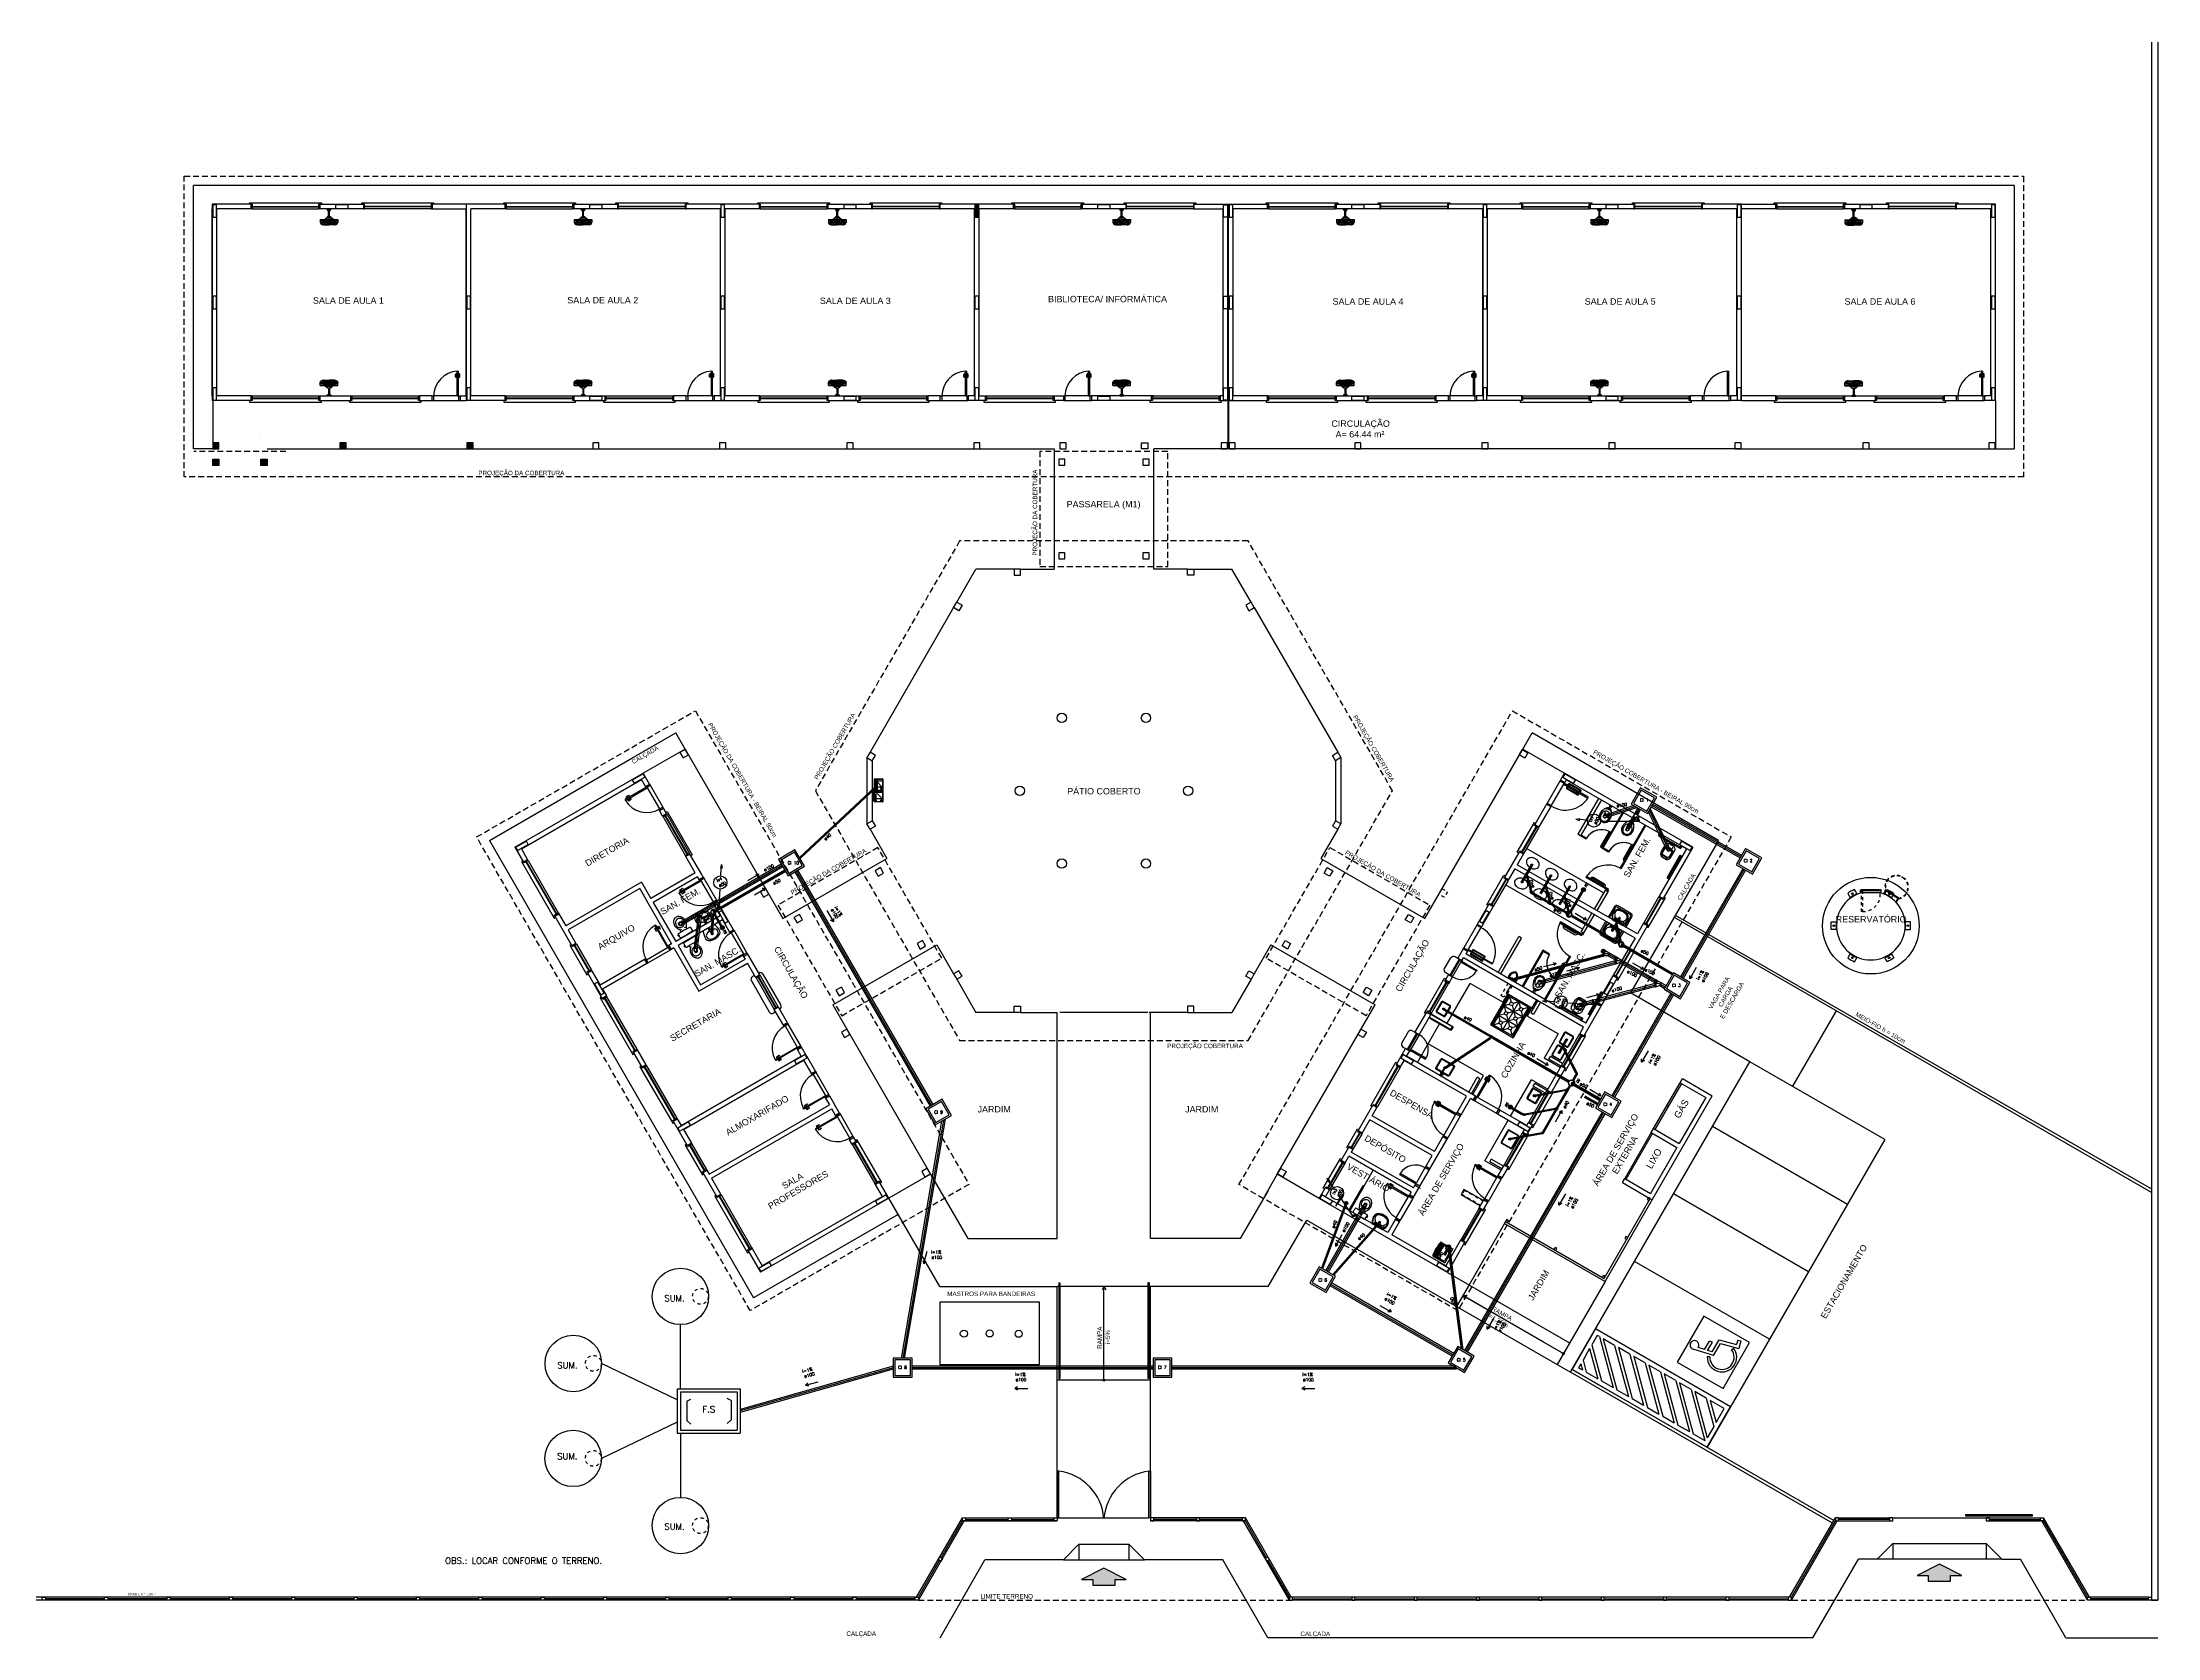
# Model space of a CAD drawing. Extents: x 384 to 538, y 71 to 145.
# Drawn here: x 430.5 to 498.4, y 80.7 to 131.9 of the extents above; entities that cross this region are included whole.
import ezdxf
from ezdxf.enums import TextEntityAlignment as Align

# ---------------------------------------------------------------- set-up
doc = ezdxf.new("R2010")
doc.units = 0
doc.header["$LTSCALE"] = 0.005
for name, pattern in [('CONTINU', [0]), ('DASHDOT', [25.4, 12.7, -6.35, 0, -6.35]), ('HIDDEN', [9.525, 6.35, -3.175]), ('TRACEJADO_G', [0.375, 0.25, -0.125]), ('TRAÇO-2PTOS_P', [0.625, 0.25, -0.125, 0, -0.125, 0, -0.125])]:
    doc.linetypes.add(name, pattern=pattern)
doc.layers.get('0').update_dxf_attribs({"linetype": 'CONTINUOUS'})
for name, color, linetype in [('2', 2, 'CONTINUOUS'), ('A-BARRA', 2, 'CONTINUOUS'), ('A-COTAS', 1, 'CONTINUOUS'), ('A-JANEL', 3, 'CONTINUOUS'), ('A-MURO', 2, 'CONTINUOUS'), ('A-PARED', 5, 'CONTINUOUS'), ('A-PARED-PISOS', 2, 'CONTINUOUS'), ('A-PAREDE', 5, 'CONTINUOUS'), ('A-PILAR', 6, 'CONTINUOUS'), ('A-PILAR_EIXO', 5, 'DASHDOT'), ('A-PISOS', 2, 'CONTINUOUS'), ('A-PISOS-CTEL', 2, 'TRACEJADO_G'), ('A-PISOS-NIVEL', 1, 'CONTINUOUS'), ('A-PORTA', 3, 'CONTINUOUS'), ('A-PROJCOBERTURA', 7, 'HIDDEN'), ('A-SOLEIRA', 1, 'CONTINUOUS'), ('A-TEXTO', 3, 'CONTINUOUS'), ('A-WC', 1, 'CONTINUOUS'), ('ACES-I', 251, 'CONTINUOUS'), ('AR-ALV', 5, 'CONTINUOUS'), ('AR-ESQ', 2, 'CONTINUOUS'), ('AR-PIS', 1, 'CONTINUOUS'), ('AR-TXT', 1, 'CONTINUOUS'), ('ARQ-ALV-CORTE', 5, 'CONTINUOUS'), ('ARQ-ALV-ENCOBERTA', 8, 'CONTINUOUS'), ('ARQ-ALV-VISTA1', 1, 'CONTINUOUS'), ('ARQ-ALV-VISTA2', 2, 'CONTINUOUS'), ('ARQ-BNC-VISTA', 1, 'CONTINUOUS'), ('ARQ-COB-PROJ', 8, 'TRAÇO-2PTOS_P'), ('ARQ-EQP-VISTA', 1, 'CONTINUOUS'), ('ARQ-ESQ-CORTE', 3, 'CONTINUOUS'), ('ARQ-ESQ-VISTA1', 2, 'CONTINUOUS'), ('ARQ-ESQ-VISTA2', 1, 'CONTINUOUS'), ('ARQ-MOB-VISTA', 1, 'CONTINU'), ('ARQ-PIS-VISTA', 8, 'CONTINUOUS'), ('ARQ-SMB-1_100', 1, 'CONTINUOUS'), ('ARQ-TXT-1_050', 2, 'CONTINUOUS'), ('ARQ-TXT-1_075', 2, 'CONTINUOUS'), ('EIXOS', 1, 'CONTINUOUS'), ('ESG-GERAL', 7, 'CONTINUOUS'), ('ESGOTO', 3, 'CONTINUOUS'), ('EST-MET-CORTE', 5, 'CONTINUOUS'), ('H-ESGOTO', 3, 'CONTINUOUS'), ('H-SITUAÇÃO', 3, 'CONTINUOUS'), ('LEGENDA', 7, 'CONTINUOUS'), ('PAG', 1, 'CONTINUOUS'), ('PORTAL_VTA_DIST', 2, 'CONTINUOUS'), ('PORTAL_VTA_PROX', 1, 'CONTINUOUS'), ('PRES-AZUL', 164, 'CONTINUOUS'), ('PROJ', 4, 'CONTINUOUS'), ('SANIT', 3, 'CONTINUOUS'), ('TIGRECAD', 3, 'CONTINUOUS'), ('TINTERNO', 9, 'CONTINUOUS'), ('TUB-ESGOTO', 7, 'CONTINUOUS')]:
    doc.layers.add(name, color=color, linetype=linetype)
doc.styles.add('ARCAD1', font='romans.shx')
doc.styles.add('ESC-50-A20', font='arial.ttf', dxfattribs={"height": 0.1})
doc.styles.add('R80', font='SIMPLEX.SHX', dxfattribs={"height": 0.2})
doc.styles.add('SIMPLEX', font='SIMPLEX.SHX')
doc.styles.get("Standard").update_dxf_attribs({"font": 'simplex.shx'})
doc.styles.add('T20', font='simplex.shx', dxfattribs={"height": 0.2})

# ---------------------------------------------------------------- blocks, each defined once
blk = doc.blocks.new('*X14')
at = {"color": 0, "linetype": 'Continuous'}
for p, q in [((125, 126), (194, 126)), ((125, 124), (194, 124)), ((125, 122), (194, 122)), ((125, 120), (194, 120)), ((125, 118), (194, 118)), ((125, 116), (194, 116)), ((125, 114), (194, 114)), ((126, 131), (193, 131)), ((126, 129), (193, 129)), ((126, 128), (194, 128)), ((126, 112), (194, 112)), ((126, 111), (193, 111)), ((126, 109), (193, 109)), ((127, 135), (192, 135)), ((127, 133), (193, 133)), ((127, 107), (193, 107)), ((127, 105), (192, 105)), ((128, 139), (191, 139)), ((128, 137), (192, 137)), ((128, 103), (192, 103)), ((128, 101), (191, 101)), ((129, 141), (191, 141)), ((129, 99), (191, 99)), ((130, 142), (190, 142)), ((130, 98), (190, 98)), ((131, 144), (190, 144)), ((131, 96), (190, 96)), ((132, 146), (189, 146)), ((132, 94), (189, 94)), ((133, 148), (188, 148)), ((133, 92), (188, 92)), ((134, 150), (187, 150)), ((134, 90), (187, 90)), ((136, 152), (186, 152)), ((136, 88), (186, 88)), ((137, 154), (185, 154)), ((137, 86), (185, 86)), ((139, 156), (184, 156)), ((139, 84), (184, 84)), ((141, 158), (183, 158)), ((141, 82), (183, 82)), ((142, 159), (182, 159)), ((142, 81), (182, 81)), ((145, 161), (180, 161)), ((145, 79), (180, 79)), ((147, 163), (179, 163)), ((147, 77), (179, 77)), ((150, 165), (177, 165)), ((150, 75), (177, 75)), ((153, 167), (176, 167)), ((153, 73), (176, 73)), ((157, 169), (174, 169)), ((157, 71), (174, 71)), ((162, 171), (172, 171)), ((162, 69), (172, 69))]:
    blk.add_line(p, q, dxfattribs=at)
blk = doc.blocks.new('27150012')
at = {"layer": 'ESGOTO'}
for p, q in [((-90, 22), (-90, -22)), ((-90, 22), (-72, 22)), ((-48, 80), (-80, 48)), ((-80, 48), (-66, 35)), ((-48, 80), (-35, 66)), ((22, 90), (-22, 90)), ((-22, 90), (-22, 72)), ((22, 90), (22, 72)), ((48, 80), (35, 66)), ((80, 48), (48, 80)), ((80, 48), (66, 35)), ((70, 27), (111, 27)), ((111, 32), (111, -32)), ((111, 32), (124, 32)), ((124, 32), (124, -32)), ((124, 27), (129, 27)), ((129, 27), (129, -28)), ((-90, -22), (-72, -22)), ((-80, -48), (-66, -35)), ((-80, -48), (-48, -80)), ((-48, -80), (-35, -66)), ((-22, -90), (-22, -72)), ((-22, -90), (22, -90)), ((22, -90), (22, -72)), ((48, -80), (35, -66)), ((48, -80), (80, -48)), ((80, -48), (66, -35)), ((70, -28), (111, -28)), ((111, -32), (124, -32)), ((124, -28), (129, -28))]:
    blk.add_line(p, q, dxfattribs=at)
for radius in [75, 69]:
    blk.add_circle((0, 0), radius, dxfattribs=at)
at = {"layer": 'ESGOTO', "linetype": 'Continuous'}
blk.add_arc((53, 0), 53, 98.83561, 261.16439, dxfattribs=at)
blk.add_blockref('*X14', (-125, -120), dxfattribs=at)
blk = doc.blocks.new('2756042S')
at = {"layer": 'ESGOTO'}
for p, q in [((18, 21), (14, 21)), ((18, 21), (19, 22)), ((18, 17), (18, 21)), ((19, 22), (40, 22)), ((19, 16), (19, 22)), ((40, 23), (40, -23)), ((40, 23), (47, 23)), ((47, 23), (47, -23)), ((18, -21), (14, -21)), ((18, -21), (18, -17)), ((18, -21), (19, -22)), ((19, -22), (19, -16)), ((19, -22), (40, -22)), ((40, -23), (47, -23))]:
    blk.add_line(p, q, dxfattribs=at)
for radius in [25, 22, 20]:
    blk.add_circle((0, 0), radius, dxfattribs=at)
blk = doc.blocks.new('2636694D')
at = {"layer": 'ESGOTO'}
for p, q in [((-62, 27), (-67, 27)), ((-67, 27), (-67, -27)), ((-49, 32), (-62, 32)), ((-62, 32), (-62, -32)), ((-49, 32), (-49, -32)), ((-30, 27), (-49, 27)), ((-30, 27), (-25, 25)), ((-30, 27), (-30, 12)), ((-25, 25), (-25, 20)), ((-20, 25), (-25, 25)), ((44, 25), (20, 25)), ((44, 25), (44, -25)), ((-62, -27), (-67, -27)), ((-49, -32), (-62, -32)), ((-30, -27), (-49, -27)), ((-30, -12), (-30, -27)), ((-25, -25), (-30, -27)), ((-25, -20), (-25, -25)), ((-20, -25), (-25, -25)), ((44, -25), (20, -25))]:
    blk.add_line(p, q, dxfattribs=at)
for radius in [32, 27.5, 25]:
    blk.add_circle((0, 0), radius, dxfattribs=at)
blk = doc.blocks.new('2756040S')
at = {"layer": 'ESGOTO'}
for p, q in [((9, 21), (18, 21)), ((18, 21), (19, 22)), ((18, 14), (18, 21)), ((19, 22), (40, 22)), ((19, 13), (19, 22)), ((40, -23), (40, 23)), ((40, 23), (47, 23)), ((47, -23), (47, 23)), ((9, -21), (18, -21)), ((18, -21), (18, -14)), ((19, -22), (18, -21)), ((19, -22), (19, -13)), ((19, -22), (40, -22)), ((40, -23), (47, -23))]:
    blk.add_line(p, q, dxfattribs=at)
for radius in [23, 21]:
    blk.add_circle((0, 0), radius, dxfattribs=at)
blk = doc.blocks.new('JO90100S')
at = {"layer": 'ESGOTO'}
for p, q in [((58, 47), (-2, 47)), ((58, 47), (62, 49)), ((58, -47), (58, 47)), ((62, 49), (62, -51)), ((62, 49), (82, 49)), ((82, -53), (82, 52)), ((82, 52), (90, 52)), ((90, -53), (90, 52)), ((90, 49), (94, 49)), ((94, -51), (94, 49)), ((58, -47), (-2, -47)), ((58, -47), (62, -51)), ((62, -51), (82, -51)), ((82, -53), (90, -53)), ((90, -51), (94, -51))]:
    blk.add_line(p, q, dxfattribs=at)
for radius in [46.9, 42.8]:
    blk.add_circle((0, 0), radius, dxfattribs=at)
blk = doc.blocks.new('*X20')
at = {"color": 0}
for p, q in [((36, 80), (129, 80)), ((38, 69), (38, 92)), ((39, 95), (127, 95)), ((39, 65), (127, 65)), ((47, 110), (118, 110)), ((47, 50), (118, 50)), ((53, 45), (53, 116)), ((68, 36), (68, 124)), ((71, 125), (95, 125)), ((71, 35), (95, 35)), ((83, 34), (83, 127)), ((98, 36), (98, 124)), ((113, 45), (113, 116)), ((128, 69), (128, 92))]:
    blk.add_line(p, q, dxfattribs=at)
blk = doc.blocks.new('27279503')
at = {"layer": 'ESGOTO'}
for radius in [52.5, 46.5]:
    blk.add_circle((0, 0), radius, dxfattribs=at)
blk.add_blockref('*X20', (-83, -80), dxfattribs=at)
blk = doc.blocks.new('*X25')
at = {"color": 0}
for p, q in [((73, 94), (98, 94)), ((73, 92), (99, 92)), ((73, 90), (100, 90)), ((73, 88), (101, 88)), ((74, 96), (96, 96)), ((74, 86), (102, 86)), ((75, 84), (102, 84)), ((76, 98), (93, 98)), ((77, 82), (103, 82)), ((79, 99), (89, 99)), ((80, 81), (103, 81)), ((88, 79), (103, 79)), ((88, 62), (91, 62)), ((90, 77), (103, 77)), ((90, 64), (94, 64)), ((92, 75), (102, 75)), ((92, 73), (101, 73)), ((92, 68), (98, 68)), ((92, 66), (96, 66)), ((93, 71), (101, 71)), ((93, 69), (100, 69))]:
    blk.add_line(p, q, dxfattribs=at)
blk = doc.blocks.new('27258794')
at = {"layer": 'ESGOTO'}
for radius in [52.5, 46.5, 20]:
    blk.add_circle((0, 0), radius, dxfattribs=at)
for centre, start, end in [((0, 10), 90, 270), ((0, -10), 270, 90)]:
    blk.add_arc(centre, 10, start, end, dxfattribs=at)
blk.add_blockref('*X25', (-83, -80), dxfattribs=at)
blk = doc.blocks.new('*X16')
at = {"color": 0}
for p, q in [((184, 169), (309, 169)), ((184, 167), (309, 167)), ((184, 165), (309, 165)), ((185, 180), (309, 180)), ((185, 178), (309, 178)), ((185, 176), (309, 176)), ((185, 174), (309, 174)), ((185, 172), (309, 172)), ((185, 171), (309, 171)), ((185, 163), (309, 163)), ((185, 161), (309, 161)), ((185, 159), (309, 159)), ((185, 158), (309, 158)), ((185, 156), (309, 156)), ((185, 154), (309, 154)), ((186, 186), (308, 186)), ((186, 184), (308, 184)), ((186, 182), (309, 182)), ((186, 152), (308, 152)), ((186, 150), (308, 150)), ((187, 189), (307, 189)), ((187, 188), (308, 188)), ((187, 148), (308, 148)), ((187, 146), (308, 146)), ((187, 144), (307, 144)), ((188, 193), (307, 193)), ((188, 191), (307, 191)), ((188, 142), (307, 142)), ((189, 195), (306, 195)), ((189, 141), (307, 141)), ((189, 139), (306, 139)), ((190, 199), (305, 199)), ((190, 197), (306, 197)), ((190, 137), (306, 137)), ((191, 201), (305, 201)), ((191, 135), (305, 135)), ((191, 133), (305, 133)), ((192, 202), (304, 202)), ((192, 131), (304, 131)), ((193, 206), (303, 206)), ((193, 204), (304, 204)), ((193, 129), (304, 129)), ((194, 208), (303, 208)), ((194, 128), (303, 128)), ((195, 210), (302, 210)), ((195, 126), (302, 126)), ((196, 124), (302, 124)), ((197, 212), (301, 212)), ((197, 122), (301, 122)), ((198, 214), (300, 214)), ((198, 120), (300, 120)), ((199, 216), (300, 216)), ((199, 118), (299, 118)), ((200, 218), (299, 218)), ((201, 219), (298, 219)), ((201, 116), (299, 116)), ((202, 114), (298, 114)), ((203, 221), (297, 221)), ((203, 112), (297, 112)), ((204, 223), (296, 223)), ((205, 111), (296, 111)), ((206, 225), (295, 225)), ((207, 109), (295, 109)), ((208, 227), (294, 227)), ((208, 107), (294, 107)), ((209, 229), (293, 229)), ((210, 105), (293, 105)), ((211, 231), (292, 231)), ((212, 103), (292, 103)), ((213, 232), (291, 232)), ((214, 101), (291, 101)), ((215, 234), (290, 234)), ((216, 99), (289, 99)), ((218, 236), (289, 236)), ((219, 98), (288, 98)), ((220, 238), (287, 238)), ((221, 96), (287, 96)), ((223, 240), (286, 240)), ((224, 94), (286, 94)), ((225, 242), (285, 242)), ((227, 92), (284, 92)), ((228, 244), (283, 244)), ((230, 90), (283, 90)), ((232, 246), (282, 246)), ((234, 88), (281, 88)), ((236, 248), (280, 248)), ((238, 86), (280, 86)), ((240, 249), (279, 249)), ((242, 84), (278, 84)), ((245, 251), (277, 251)), ((248, 82), (276, 82)), ((252, 253), (275, 253)), ((256, 81), (275, 81)), ((262, 255), (274, 255))]:
    blk.add_line(p, q, dxfattribs=at)
blk = doc.blocks.new('27150225')
at = {"layer": 'ESGOTO'}
for p, q in [((-141, 27), (-141, -27)), ((-141, 27), (-128, 27)), ((27, 141), (-27, 141)), ((-27, 128), (-27, 141)), ((27, 128), (27, 141)), ((125, 40), (169, 40)), ((169, 44), (182, 44)), ((169, -44), (169, 44)), ((182, -44), (182, 44)), ((182, 40), (187, 40)), ((187, -40), (187, 40)), ((-141, -27), (-128, -27)), ((-27, -141), (-27, -128)), ((-27, -141), (27, -141)), ((27, -141), (27, -128)), ((125, -40), (169, -40)), ((169, -44), (182, -44)), ((182, -40), (187, -40))]:
    blk.add_line(p, q, dxfattribs=at)
for radius in [131, 125]:
    blk.add_circle((0, 0), radius, dxfattribs=at)
blk.add_arc((88, 0), 88.4, 90, 270, dxfattribs=at)
blk.add_blockref('*X16', (-184, -167), dxfattribs=at)
blk = doc.blocks.new('2611100S')
at = {"layer": 'ESGOTO'}
for p, q in [((88, 50), (29, 50)), ((88, 50), (88, -50)), ((88, -50), (29, -50))]:
    blk.add_line(p, q, dxfattribs=at)
for radius in [58, 53.5, 50]:
    blk.add_circle((0, 0), radius, dxfattribs=at)
blk = doc.blocks.new('INTER')
at = {"layer": 'PROJ'}
for p, q in [((0.036, -0.034), (-0.034, 0.036)), ((-0.011, 0.063), (0.063, -0.011)), ((0.069, -0.004), (-0.004, 0.069)), ((-0.089, -0.162), (-0.162, -0.089)), ((-0.156, -0.082), (-0.082, -0.156)), ((-0.059, -0.129), (-0.129, -0.059)), ((0.026, -0.148), (-0.026, -0.148)), ((-0.026, -0.152), (0.026, -0.152)), ((-0.025, -0.13), (0.025, -0.13))]:
    blk.add_line(p, q, dxfattribs=at)
at = {"layer": 'SANIT'}
for p, q in [((-0.034, 0.036), (-0.129, -0.059)), ((-0.034, 0.039), (-0.011, 0.063)), ((-0.034, 0.036), (-0.034, 0.039)), ((-0.013, 0.066), (-0.008, 0.071)), ((-0.011, 0.063), (-0.013, 0.066)), ((-0.004, 0.069), (-0.008, 0.071)), ((-0.004, 0.069), (0.002, 0.076)), ((0.002, 0.076), (0.076, 0.002)), ((0.069, -0.004), (0.076, 0.002)), ((-0.162, -0.089), (-0.169, -0.095)), ((-0.169, -0.095), (-0.095, -0.169)), ((-0.16, -0.08), (-0.164, -0.085)), ((-0.162, -0.089), (-0.164, -0.085)), ((-0.156, -0.082), (-0.16, -0.08)), ((-0.133, -0.059), (-0.156, -0.082)), ((-0.129, -0.059), (-0.133, -0.059)), ((-0.089, -0.162), (-0.095, -0.169)), ((-0.089, -0.162), (-0.085, -0.164)), ((-0.08, -0.16), (-0.085, -0.164)), ((-0.059, -0.133), (-0.082, -0.156)), ((-0.082, -0.156), (-0.08, -0.16)), ((-0.025, -0.096), (-0.059, -0.129)), ((-0.059, -0.129), (-0.059, -0.133)), ((-0.026, -0.148), (-0.028, -0.148)), ((-0.028, -0.148), (-0.028, -0.152)), ((-0.026, -0.152), (-0.028, -0.152)), ((-0.025, -0.13), (-0.026, -0.131)), ((-0.026, -0.131), (-0.026, -0.148)), ((-0.026, -0.152), (-0.026, -0.157)), ((-0.026, -0.157), (0.026, -0.157)), ((-0.025, -0.13), (-0.025, -0.096)), ((0.036, -0.034), (0.025, -0.046)), ((0.025, -0.13), (0.025, -0.046)), ((0.025, -0.13), (0.026, -0.131)), ((0.026, -0.131), (0.026, -0.148)), ((0.026, -0.148), (0.028, -0.148)), ((0.026, -0.152), (0.028, -0.152)), ((0.026, -0.152), (0.026, -0.157)), ((0.028, -0.148), (0.028, -0.152)), ((0.036, -0.034), (0.039, -0.034)), ((0.039, -0.034), (0.063, -0.011)), ((0.063, -0.011), (0.066, -0.013)), ((0.066, -0.013), (0.071, -0.008)), ((0.069, -0.004), (0.071, -0.008))]:
    blk.add_line(p, q, dxfattribs=at)
blk = doc.blocks.new('Paraplegico')
for p, q in [((134, 171.8), (119.2, 239.1)), ((136.5, 206.8), (131.9, 228.1)), ((136.5, 206.8), (167.2, 206.8)), ((169.4, 196.8), (167.2, 206.8)), ((124.1, 180.5), (120.3, 187.6)), ((134, 171.8), (179.2, 171.8)), ((138.7, 196.8), (169.4, 196.8)), ((142, 181.8), (138.7, 196.8)), ((142, 181.8), (186.9, 181.8)), ((179.2, 171.8), (194.3, 113.5)), ((186.9, 181.8), (201.5, 125.6)), ((179.3, 131.3), (186.7, 128.3)), ((218.8, 119.6), (194.3, 113.5)), ((216.3, 129.2), (201.5, 125.6)), ((216.3, 129.2), (218.8, 119.6))]:
    blk.add_line(p, q)
for centre, radius, start, end in [((133, 242.1), 14.1, 265.54808, 192.36351), ((143, 146.1), 47.2, 118.77279, 337.77132), ((143, 146.1), 39.2, 118.77279, 337.77132)]:
    blk.add_arc(centre, radius, start, end)
blk = doc.blocks.new('A$C4CB241E8')
at = {"layer": 'ACES-I'}
for p, q in [((0, 0.166), (0, 0.074)), ((0, 0.166), (0.137, 0.166)), ((0, 0.145), (0.137, 0.145)), ((0, 0.089), (0.055, 0.089)), ((0.008, 0.067), (0.046, 0.067)), ((0.046, 0.067), (0.137, 0.067)), ((0.055, 0.089), (0.137, 0.089)), ((0.102, 0.007), (0.083, 0.007)), ((0.102, 0), (0.083, 0)), ((0.102, 0.007), (0.174, 0.007)), ((0.102, 0), (0.283, 0)), ((0.137, 0.166), (0.142, 0.17)), ((0.137, 0.131), (0.137, 0.145)), ((0.137, 0.089), (0.137, 0.131)), ((0.142, 0.17), (0.198, 0.212)), ((0.144, 0.145), (0.424, 0.145)), ((0.144, 0.132), (0.144, 0.145)), ((0.144, 0.089), (0.144, 0.132)), ((0.144, 0.089), (0.424, 0.089)), ((0.144, 0.067), (0.279, 0.067)), ((0.198, 0.203), (0.148, 0.166)), ((0.148, 0.166), (0.42, 0.166)), ((0.198, 0.203), (0.198, 0.166)), ((0.198, 0.189), (0.368, 0.189)), ((0.198, 0.182), (0.273, 0.182)), ((0.203, 0.007), (0.279, 0.007)), ((0.215, 0.027), (0.258, 0.027)), ((0.224, 0.5), (0.344, 0.5)), ((0.224, 0.49), (0.224, 0.5)), ((0.226, 0.24), (0.339, 0.24)), ((0.234, 0.48), (0.334, 0.48)), ((0.234, 0.47), (0.234, 0.48)), ((0.244, 0.46), (0.324, 0.46)), ((0.268, 0.043), (0.268, 0.067)), ((0.269, 0.252), (0.269, 0.46)), ((0.276, 0.118), (0.276, 0.099)), ((0.277, 0.257), (0.277, 0.253)), ((0.277, 0.253), (0.281, 0.243)), ((0.287, 0.258), (0.279, 0.258)), ((0.279, 0.067), (0.279, 0.009)), ((0.279, 0.067), (0.286, 0.067)), ((0.279, 0.009), (0.279, 0.007)), ((0.283, 0.089), (0.283, 0.067)), ((0.463, 0), (0.283, 0)), ((0.288, 0.253), (0.284, 0.243)), ((0.286, 0.067), (0.286, 0.009)), ((0.286, 0.067), (0.422, 0.067)), ((0.286, 0.009), (0.286, 0.007)), ((0.286, 0.007), (0.362, 0.007)), ((0.288, 0.253), (0.288, 0.257)), ((0.29, 0.118), (0.29, 0.099)), ((0.293, 0.182), (0.368, 0.182)), ((0.299, 0.252), (0.299, 0.46)), ((0.307, 0.027), (0.373, 0.027)), ((0.334, 0.47), (0.334, 0.48)), ((0.344, 0.49), (0.344, 0.5)), ((0.424, 0.172), (0.368, 0.213)), ((0.368, 0.205), (0.368, 0.166)), ((0.368, 0.205), (0.42, 0.166)), ((0.463, 0.007), (0.392, 0.007)), ((0.431, 0.166), (0.424, 0.172)), ((0.424, 0.145), (0.424, 0.089)), ((0.429, 0.067), (0.526, 0.067)), ((0.431, 0.166), (0.565, 0.166)), ((0.431, 0.145), (0.565, 0.145)), ((0.431, 0.13), (0.431, 0.145)), ((0.431, 0.089), (0.431, 0.13)), ((0.431, 0.089), (0.519, 0.089)), ((0.463, 0.007), (0.482, 0.007)), ((0.463, 0), (0.482, 0)), ((0.519, 0.089), (0.565, 0.089)), ((0.526, 0.067), (0.557, 0.067)), ((0.565, 0.166), (0.565, 0.074))]:
    blk.add_line(p, q, dxfattribs=at)
for points in [[(0.246, 0.099), (0.246, 0.089)], [(0.323, 0.089), (0.323, 0.099), (0.246, 0.099)], [(0.246, 0.08), (0.246, 0.08)]]:
    blk.add_lwpolyline(points, dxfattribs=at)
blk.add_lwpolyline([(0.273, 0.184), (0.273, 0.175), (0.293, 0.175), (0.293, 0.184)], close=True, dxfattribs=at)
for centre, radius, start, end in [((0.083, 0.084), 0.0836, 187.02412, 270.14025), ((0.083, 0.084), 0.0766, 192.46171, 270.14025), ((0.158, 0.164), 0.148, 220.88472, 270.73174), ((0.161, -0.014), 0.147, 99.44742, 135.89868), ((0.204, 0.067), 0.0671, 179.71659, 229.3446), ((0.161, -0.014), 0.147, 87.35508, 96.66887), ((0.204, 0.067), 0.06, 179.6832, 237.01378), ((0.204, 0.067), 0.0671, 229.3446, 243.45751), ((0.168, 0.133), 0, 90, 303.57392), ((0.165, 0.08), 0.0536, 23.55921, 86.61296), ((0.158, 0.164), 0.148, 274.99968, 292.34127), ((0.204, 0.067), 0.06, 237.01378, 269.65165), ((0.226, 0.212), 0.0283, 90, 180), ((0.226, 0.147), 0.0283, 182.97293, 248.62487), ((0.214, 0.101), 2.511308197128957e-15, 227.11842, 0), ((0.276, 0.127), 0.0676, 202.59925, 214.7226), ((0.158, 0.164), 0.148, 292.34127, 305.83049), ((0.283, 0.252), 0.148, 243.14166, 267.26204), ((0.283, 1.064), 0.946, 265.94639, 274.05361), ((0.283, 0.105), 0.148, 92.05933, 114.71907), ((0.234, 0.49), 0.01, 180, 270), ((0.244, 0.47), 0.01, 180, 270), ((0.345, 0.107), 0.118, 199.85984, 236.35152), ((0.242, 0.245), 0.00548, 36.90608, 175.17714), ((0.44, -0.107), 0.228, 134.83756, 138.99117), ((0.279, 0.257), 0.00141, 90, 180), ((0.283, 0.251), 0.00548, 13.98386, 166.01614), ((0.283, 0.244), 0.00141, 202.31344, 337.68656), ((0.44, -0.107), 0.228, 130.12684, 132.38716), ((0.221, 0.107), 0.118, 303.64848, 317.16162), ((0.287, 0.257), 0.00141, 0, 90), ((0.283, 0.105), 0.148, 65.28093, 87.94067), ((0.283, 0.252), 0.148, 272.73796, 296.85834), ((0.221, 0.107), 0.118, 317.16162, 340.14016), ((0.323, 0.245), 0.00548, 4.82286, 143.09392), ((0.415, -0.018), 0.148, 92.26852, 128.56782), ((0.324, 0.47), 0.01, 270, 0), ((0.334, 0.49), 0.01, 270, 0), ((0.339, 0.212), 0.0283, 3.73195, 90), ((0.297, 0.02), 0.0676, 22.59925, 43.7437), ((0.339, 0.147), 0.0283, 291.37513, 357.02707), ((0.409, 0.067), 0.0536, 203.55921, 228.09902), ((0.362, 0.067), 0.06, 270.34835, 301.63581), ((0.409, 0.067), 0.0536, 228.09902, 252.8541), ((0.362, 0.067), 0.0671, 296.54249, 307.53089), ((0.362, 0.067), 0.06, 301.63581, 0.3168), ((0.413, 0.161), 0.147, 266.08893, 320.64579), ((0.362, 0.067), 0.0671, 307.53089, 0.28341), ((0.415, -0.018), 0.148, 86.60099, 92.26852), ((0.415, -0.018), 0.148, 45.71775, 83.83696), ((0.482, 0.084), 0.0836, 269.85975, 352.97588), ((0.482, 0.084), 0.0766, 269.85975, 347.53829)]:
    blk.add_arc(centre, radius, start, end, dxfattribs=at)

msp = doc.modelspace()

# ---------------------------------------------------------------- hatches: boundary and pattern name
at = {"layer": 'A-COTAS'}
h = msp.add_hatch(color=253, dxfattribs=at)
h.set_gradient(color1=(173, 173, 173), color2=(173, 173, 173))
h.paths.add_polyline_path([(460.417, 126.318), (460.537, 126.318), (460.537, 126.718), (460.417, 126.718)])
h = msp.add_hatch(color=251, dxfattribs=at)
h.dxf.hatch_style = 1
h.paths.add_polyline_path([(436.167, 119.083), (435.967, 119.083), (435.967, 118.883), (436.167, 118.883)])
h = msp.add_hatch(color=251, dxfattribs=at)
h.dxf.hatch_style = 1
h.paths.add_polyline_path([(440.247, 119.083), (440.047, 119.083), (440.047, 118.883), (440.247, 118.883)])
h = msp.add_hatch(color=251, dxfattribs=at)
h.set_gradient(color1=(173, 173, 173), color2=(173, 173, 173))
h.paths.add_polyline_path([(444.317, 119.083), (444.117, 119.083), (444.117, 118.883), (444.317, 118.883)])
h = msp.add_hatch(color=251, dxfattribs=at)
h.dxf.hatch_style = 1
h.paths.add_polyline_path([(444.317, 119.083), (444.117, 119.083), (444.117, 118.883), (444.317, 118.883)])
h = msp.add_hatch(color=251, dxfattribs=at)
h.dxf.hatch_style = 1
h.paths.add_polyline_path([(436.167, 118.356), (435.967, 118.356), (435.967, 118.556), (436.167, 118.556)])
h = msp.add_hatch(color=251, dxfattribs=at)
h.dxf.hatch_style = 1
h.paths.add_polyline_path([(437.716, 118.356), (437.516, 118.356), (437.516, 118.556), (437.716, 118.556)])
h = msp.add_hatch(color=251, dxfattribs=at)
h.dxf.hatch_style = 1
h.paths.add_polyline_path([(464.911, 82.598), (465.27, 82.598), (464.552, 82.963), (463.833, 82.598), (464.193, 82.598), (464.193, 82.415), (464.911, 82.415)])
h = msp.add_hatch(color=251, dxfattribs=at)
h.dxf.hatch_style = 1
h.paths.add_polyline_path([(491.711, 82.729), (492.07, 82.729), (491.352, 83.094), (490.633, 82.729), (490.993, 82.729), (490.993, 82.546), (491.711, 82.546)])

# ---------------------------------------------------------------- linework, layer by layer
at = {"color": 251}
for p, q in [((482.183, 97.072), (483.033, 98.544)), ((483.076, 98.519), (482.227, 97.047)), ((482.651, 97.783), (482.608, 97.808)), ((482.108, 96.942), (481.259, 95.469)), ((481.302, 95.444), (482.152, 96.917)), ((481.727, 96.18), (481.684, 96.205)), ((480.6, 92.264), (482.076, 94.824)), ((480.625, 92.169), (482.137, 94.789)), ((477.401, 94.028), (477.436, 94.089)), ((477.401, 94.028), (480.625, 92.169)), ((477.436, 94.089), (480.6, 92.264))]:
    msp.add_line(p, q, dxfattribs=at)
for points in [[(460.115, 84.481), (460.015, 84.481), (460.015, 84.581), (460.115, 84.581)], [(461.584, 84.481), (461.484, 84.481), (461.484, 84.581), (461.584, 84.581)], [(463.052, 84.481), (462.952, 84.481), (462.952, 84.581), (463.052, 84.581)], [(466.052, 84.481), (466.152, 84.481), (466.152, 84.581), (466.052, 84.581)], [(467.52, 84.481), (467.62, 84.481), (467.62, 84.581), (467.52, 84.581)], [(468.989, 84.481), (469.089, 84.481), (469.089, 84.581), (468.989, 84.581)], [(488.015, 84.481), (488.115, 84.481), (488.115, 84.581), (488.015, 84.581)], [(489.753, 84.481), (489.853, 84.481), (489.853, 84.581), (489.753, 84.581)], [(492.852, 84.481), (492.952, 84.481), (492.952, 84.581), (492.852, 84.581)], [(494.689, 84.481), (494.589, 84.481), (494.589, 84.581), (494.689, 84.581)], [(459.377, 83.275), (459.327, 83.189), (459.24, 83.239), (459.29, 83.325)], [(469.727, 83.275), (469.777, 83.189), (469.864, 83.239), (469.814, 83.325)], [(495.327, 83.275), (495.377, 83.189), (495.464, 83.239), (495.414, 83.325)], [(430.602, 81.933), (430.502, 81.933), (430.502, 82.033), (430.602, 82.033)], [(432.602, 81.933), (432.502, 81.933), (432.502, 82.033), (432.602, 82.033)], [(434.602, 81.933), (434.502, 81.933), (434.502, 82.033), (434.602, 82.033)], [(436.602, 81.933), (436.502, 81.933), (436.502, 82.033), (436.602, 82.033)], [(438.602, 81.933), (438.502, 81.933), (438.502, 82.033), (438.602, 82.033)], [(440.602, 81.933), (440.502, 81.933), (440.502, 82.033), (440.602, 82.033)], [(442.602, 81.933), (442.502, 81.933), (442.502, 82.033), (442.602, 82.033)], [(444.602, 81.933), (444.502, 81.933), (444.502, 82.033), (444.602, 82.033)], [(446.602, 81.933), (446.502, 81.933), (446.502, 82.033), (446.602, 82.033)], [(448.602, 81.933), (448.502, 81.933), (448.502, 82.033), (448.602, 82.033)], [(450.602, 81.933), (450.502, 81.933), (450.502, 82.033), (450.602, 82.033)], [(452.602, 81.933), (452.502, 81.933), (452.502, 82.033), (452.602, 82.033)], [(454.602, 81.933), (454.502, 81.933), (454.502, 82.033), (454.602, 82.033)], [(456.602, 81.933), (456.502, 81.933), (456.502, 82.033), (456.602, 82.033)], [(458.602, 81.933), (458.502, 81.933), (458.502, 82.033), (458.602, 82.033)], [(470.502, 81.933), (470.602, 81.933), (470.602, 82.033), (470.502, 82.033)], [(470.502, 81.933), (470.602, 81.933), (470.602, 82.033), (470.502, 82.033)], [(472.502, 81.933), (472.602, 81.933), (472.602, 82.033), (472.502, 82.033)], [(472.502, 81.933), (472.602, 81.933), (472.602, 82.033), (472.502, 82.033)], [(474.502, 81.933), (474.602, 81.933), (474.602, 82.033), (474.502, 82.033)], [(476.502, 81.933), (476.602, 81.933), (476.602, 82.033), (476.502, 82.033)], [(478.502, 81.933), (478.602, 81.933), (478.602, 82.033), (478.502, 82.033)], [(480.502, 81.933), (480.602, 81.933), (480.602, 82.033), (480.502, 82.033)], [(482.502, 81.933), (482.602, 81.933), (482.602, 82.033), (482.502, 82.033)], [(484.502, 81.933), (484.602, 81.933), (484.602, 82.033), (484.502, 82.033)], [(486.502, 81.933), (486.602, 81.933), (486.602, 82.033), (486.502, 82.033)], [(496.202, 81.933), (496.102, 81.933), (496.102, 82.033), (496.202, 82.033)], [(498.152, 81.933), (498.052, 81.933), (498.052, 82.033), (498.152, 82.033)]]:
    msp.add_lwpolyline(points, close=True, dxfattribs=at)
at = {"layer": '2', "color": 5}
msp.add_line((437.453, 119.176), (437.453, 119.176), dxfattribs=at)
at = {"layer": 'A-BARRA', "color": 251}
for points in [[(480.588, 104.941, -0.414214), (480.619, 104.825), (480.619, 104.825), (480.58, 104.847, 0.414214), (480.565, 104.902), (480.24, 105.089, 0.414214), (480.186, 105.074), (480.147, 105.097), (480.147, 105.097, -0.414214), (480.263, 105.128)], [(479.644, 103.305, 0.414214), (479.76, 103.336), (479.76, 103.336), (479.721, 103.359, -0.414214), (479.667, 103.344), (479.342, 103.531, -0.414214), (479.327, 103.586), (479.288, 103.608), (479.288, 103.608, 0.414214), (479.319, 103.492)]]:
    msp.add_lwpolyline(points, format="xyb", close=True, dxfattribs=at)
at = {"layer": 'A-COTAS', "color": 253}
msp.add_line((459.302, 126.583), (459.302, 126.733), dxfattribs=at)
at = {"layer": 'A-COTAS', "color": 251}
for p, q in [((468.527, 120.433), (468.527, 118.883)), ((468.552, 120.433), (468.552, 118.883))]:
    msp.add_line(p, q, dxfattribs=at)
for points in [[(456.207, 126.718), (456.207, 126.598), (456.607, 126.598), (456.607, 126.718)], [(468.567, 120.448), (468.687, 120.448), (468.687, 120.848), (468.567, 120.848)], [(450.883, 97.089), (450.943, 96.985), (451.29, 97.185), (451.23, 97.289)]]:
    msp.add_lwpolyline(points, close=True, dxfattribs=at)
at = {"layer": 'A-JANEL', "color": 251}
for p, q in [((478.377, 106.828), (478.507, 106.753)), ((451.276, 105.878), (451.146, 105.803)), ((451.276, 105.878), (451.146, 105.803)), ((482.362, 104.53), (482.492, 104.455)), ((454.111, 100.968), (453.981, 100.893)), ((454.111, 100.968), (453.981, 100.893)), ((457.351, 95.356), (457.221, 95.281)), ((476.121, 93.411), (475.991, 93.486))]:
    msp.add_line(p, q, dxfattribs=at)
msp.add_arc((456.084, 106.572), 0.01, 180, 210, dxfattribs=at)
at = {"layer": 'A-MURO', "color": 251}
for p, q in [((498.152, 131.933), (498.152, 81.933)), ((498.352, 131.933), (498.352, 81.933)), ((498.152, 81.933), (498.352, 81.933)), ((498.352, 81.933), (498.152, 81.933))]:
    msp.add_line(p, q, dxfattribs=at)
at = {"layer": 'A-PARED', "color": 251}
for p, q in [((445.663, 106.101), (449.776, 108.476)), ((445.868, 106.046), (449.721, 108.271)), ((449.846, 108.055), (449.721, 108.271)), ((449.976, 108.13), (449.776, 108.476)), ((449.846, 108.055), (449.976, 108.13)), ((449.846, 108.055), (449.976, 108.13)), ((450.296, 107.276), (450.426, 107.351)), ((450.296, 107.276), (450.426, 107.351)), ((450.396, 107.102), (450.296, 107.276)), ((450.526, 107.177), (450.426, 107.351)), ((450.396, 107.102), (450.526, 107.177)), ((445.663, 106.101), (445.938, 105.625)), ((445.868, 106.046), (446.068, 105.7)), ((451.651, 105.229), (451.276, 105.878)), ((451.446, 105.284), (451.146, 105.803)), ((449.717, 104.978), (447.293, 103.578)), ((449.663, 104.773), (447.368, 103.448)), ((449.663, 104.773), (449.925, 104.319)), ((449.717, 104.978), (450.017, 104.459)), ((446.938, 103.893), (447.488, 102.94, -0.848)), ((447.068, 103.967, 1.89), (447.293, 103.578)), ((449.925, 104.319), (450.688, 102.998)), ((447.368, 103.448), (447.618, 103.015)), ((449.821, 102.498), (448.393, 101.673)), ((449.821, 102.498), (449.896, 102.368)), ((450.763, 102.868), (451.563, 101.482)), ((450.892, 102.943), (451.617, 101.687)), ((451.617, 101.687), (453.046, 102.512)), ((452.996, 102.599), (453.126, 102.674)), ((452.996, 102.599), (453.126, 102.674)), ((453.511, 102.007), (453.126, 102.674)), ((447.988, 102.074, -0.848), (448.464, 101.249)), ((448.118, 102.149, -0.848), (448.393, 101.673)), ((449.896, 102.368), (448.468, 101.543)), ((451.563, 101.482), (453.121, 102.382)), ((452.935, 102.275), (453.121, 102.382)), ((453.381, 101.932), (453.121, 102.382)), ((453.381, 101.932), (453.511, 102.007)), ((448.468, 101.543), (448.593, 101.327)), ((454.271, 100.391), (453.981, 100.893)), ((454.401, 100.466), (454.111, 100.968)), ((454.271, 100.391), (454.401, 100.466)), ((450.993, 97.17), (454.846, 99.395)), ((451.068, 97.04), (454.921, 99.265)), ((454.721, 99.611), (454.851, 99.686)), ((454.846, 99.395), (454.721, 99.611)), ((455.014, 99.405), (454.851, 99.686)), ((454.921, 99.265), (455.171, 98.832)), ((455.014, 99.405), (455.301, 98.907)), ((455.171, 98.832), (455.301, 98.907)), ((451.893, 95.611), (455.746, 97.836)), ((451.968, 95.481), (455.821, 97.706)), ((455.621, 98.052), (455.751, 98.127)), ((455.621, 98.052), (455.746, 97.836)), ((455.751, 98.127), (455.914, 97.846)), ((455.946, 97.489), (455.821, 97.706)), ((456.076, 97.564), (455.914, 97.846)), ((450.739, 97.309), (450.9, 97.03)), ((450.869, 97.384), (450.993, 97.17)), ((450.9, 97.03), (451.19, 96.527, 0.728)), ((451.068, 97.04), (451.32, 96.602, 0.728)), ((455.946, 97.489), (456.076, 97.564)), ((456.396, 96.71), (456.526, 96.785)), ((456.471, 96.58), (456.396, 96.71)), ((456.601, 96.655), (456.526, 96.785)), ((451.82, 95.736, 0.728), (451.893, 95.611)), ((451.69, 95.661, 0.728), (452.138, 94.886)), ((451.968, 95.481), (452.268, 94.961)), ((457.446, 94.891), (457.221, 95.281)), ((457.651, 94.836), (457.351, 95.356)), ((457.651, 94.836), (453.538, 92.461)), ((457.446, 94.891), (453.593, 92.666)), ((453.138, 93.154), (453.538, 92.461)), ((453.268, 93.229), (453.593, 92.666))]:
    msp.add_line(p, q, dxfattribs=at)
for points in [[(450.953, 109.138), (451.053, 108.965), (451.226, 109.065), (451.126, 109.238)], [(478.149, 109.135), (478.049, 108.962), (477.876, 109.062), (477.976, 109.235)], [(453.533, 104.67), (453.633, 104.496), (453.806, 104.596), (453.706, 104.77)], [(456.133, 100.166), (456.233, 99.993), (456.406, 100.093), (456.306, 100.266)], [(472.971, 100.166), (472.871, 99.993), (472.698, 100.093), (472.798, 100.266)], [(458.713, 95.698), (458.813, 95.524), (458.986, 95.624), (458.886, 95.798)], [(470.395, 95.692), (470.295, 95.519), (470.122, 95.619), (470.222, 95.792)], [(459.289, 89.499), (462.489, 89.499), (462.489, 91.499), (459.289, 91.499)]]:
    msp.add_lwpolyline(points, close=True, dxfattribs=at)
at = {"layer": 'A-PARED-PISOS', "color": 251}
for p, q in [((451.119, 109.251), (449.776, 108.476)), ((451.119, 109.251), (454.256, 103.817)), ((455.856, 101.046), (458.994, 95.611)), ((458.994, 95.611), (457.651, 94.836))]:
    msp.add_line(p, q, dxfattribs=at)
at = {"layer": 'A-PAREDE', "color": 251}
for p, q in [((435.952, 126.733), (435.952, 120.433)), ((436.102, 120.583), (436.102, 126.583)), ((437.202, 126.583), (436.102, 126.583)), ((437.202, 126.583), (437.202, 126.733)), ((443.002, 126.583), (443.002, 126.733)), ((444.102, 126.733), (443.002, 126.733)), ((443.002, 126.733), (443.002, 126.583)), ((443.002, 126.583), (444.102, 126.583)), ((444.102, 126.733), (444.102, 120.433)), ((444.102, 126.583), (444.102, 120.583)), ((444.252, 120.583), (444.252, 126.583)), ((444.252, 120.583), (444.252, 126.583)), ((453.502, 126.733), (451.152, 126.733)), ((451.152, 126.583), (451.152, 126.733)), ((452.252, 120.583), (452.252, 126.583)), ((452.402, 120.583), (452.402, 126.583)), ((453.502, 126.583), (452.402, 126.583)), ((453.502, 126.583), (453.502, 126.733)), ((460.402, 120.583), (460.402, 126.583)), ((460.552, 120.583), (460.552, 126.583)), ((461.652, 126.583), (460.552, 126.583)), ((461.652, 126.583), (461.652, 126.733)), ((467.452, 126.733), (468.527, 126.733)), ((467.452, 126.583), (467.452, 126.733)), ((467.452, 126.583), (468.377, 126.583)), ((468.377, 120.583), (468.377, 126.583)), ((468.527, 120.433), (468.527, 126.733)), ((468.552, 123.583), (468.552, 126.733)), ((468.552, 126.733), (469.802, 126.733)), ((468.552, 120.583), (468.552, 126.583)), ((468.552, 120.433), (468.552, 126.583)), ((468.702, 120.583), (468.702, 126.583)), ((468.702, 120.583), (468.702, 126.583)), ((469.802, 126.583), (468.702, 126.583)), ((469.802, 126.583), (469.802, 126.733)), ((475.602, 126.583), (475.602, 126.733)), ((476.702, 126.583), (476.702, 120.583)), ((476.852, 120.583), (476.852, 126.583)), ((477.952, 126.583), (476.852, 126.583)), ((477.952, 126.583), (477.952, 126.733)), ((483.752, 126.583), (483.752, 126.733)), ((483.752, 126.583), (483.752, 126.733)), ((484.852, 120.583), (484.852, 126.583)), ((484.852, 120.583), (484.852, 126.583)), ((485.002, 120.433), (485.002, 126.733)), ((485.002, 120.583), (485.002, 126.583)), ((486.102, 126.583), (486.102, 126.733)), ((491.902, 126.583), (491.902, 126.733)), ((493.002, 120.583), (493.002, 126.583)), ((493.152, 120.433), (493.152, 126.733)), ((437.202, 120.433), (435.952, 120.433)), ((437.202, 120.583), (436.102, 120.583)), ((437.202, 120.583), (437.202, 120.433)), ((439.402, 120.583), (440.402, 120.583)), ((439.402, 120.583), (439.402, 120.433)), ((439.402, 120.433), (440.402, 120.433)), ((440.402, 120.583), (440.402, 120.433)), ((442.602, 120.433), (442.602, 120.583)), ((443.902, 120.583), (443.902, 120.433)), ((443.902, 120.583), (444.102, 120.583)), ((443.902, 120.433), (444.102, 120.433)), ((445.352, 120.433), (444.102, 120.433)), ((445.352, 120.433), (444.102, 120.433)), ((445.352, 120.583), (444.252, 120.583)), ((445.352, 120.583), (444.252, 120.583)), ((445.352, 120.583), (445.352, 120.433)), ((445.352, 120.583), (445.352, 120.433)), ((447.552, 120.583), (448.552, 120.583)), ((447.552, 120.583), (447.552, 120.433)), ((447.552, 120.433), (448.552, 120.433)), ((448.552, 120.583), (448.552, 120.433)), ((450.752, 120.433), (450.752, 120.583)), ((452.252, 120.583), (452.046, 120.583)), ((452.046, 120.433), (453.502, 120.433)), ((452.052, 120.583), (452.052, 120.433)), ((452.252, 120.583), (452.052, 120.583)), ((453.502, 120.583), (452.402, 120.583)), ((453.502, 120.583), (453.502, 120.433)), ((455.702, 120.583), (456.702, 120.583)), ((455.702, 120.583), (455.702, 120.433)), ((455.702, 120.433), (456.702, 120.433)), ((456.702, 120.583), (456.702, 120.433)), ((458.902, 120.433), (458.902, 120.583)), ((460.758, 120.433), (460.196, 120.433)), ((460.202, 120.583), (460.202, 120.433)), ((460.402, 120.583), (460.202, 120.583)), ((460.552, 120.583), (460.752, 120.583)), ((460.752, 120.433), (460.752, 120.583)), ((462.952, 120.583), (463.252, 120.583)), ((462.952, 120.433), (462.952, 120.583)), ((463.252, 120.433), (462.952, 120.433)), ((463.252, 120.583), (463.252, 120.433)), ((466.152, 120.583), (464.152, 120.583)), ((466.077, 120.583), (464.152, 120.583)), ((464.152, 120.583), (464.152, 120.433)), ((466.077, 120.433), (464.152, 120.433)), ((466.077, 120.433), (466.077, 120.583)), ((468.377, 120.583), (468.277, 120.583)), ((468.277, 120.433), (468.277, 120.583)), ((468.277, 120.433), (468.527, 120.433)), ((468.552, 120.433), (469.802, 120.433)), ((469.802, 120.583), (468.702, 120.583)), ((469.802, 120.583), (469.802, 120.433)), ((472.002, 120.583), (473.002, 120.583)), ((472.002, 120.583), (472.002, 120.433)), ((472.002, 120.433), (473.002, 120.433)), ((473.002, 120.583), (473.002, 120.433)), ((475.202, 120.433), (475.202, 120.583)), ((477.952, 120.433), (476.496, 120.433)), ((476.502, 120.583), (476.502, 120.433)), ((476.702, 120.583), (476.502, 120.583)), ((477.952, 120.583), (476.852, 120.583)), ((477.952, 120.583), (477.952, 120.433)), ((480.152, 120.583), (481.152, 120.583)), ((480.152, 120.583), (480.152, 120.433)), ((480.152, 120.433), (481.152, 120.433)), ((481.152, 120.583), (481.152, 120.433)), ((483.352, 120.433), (483.352, 120.583)), ((485.002, 120.433), (484.646, 120.433)), ((485.002, 120.433), (484.646, 120.433)), ((484.652, 120.583), (484.652, 120.433)), ((484.852, 120.583), (484.652, 120.583)), ((484.652, 120.583), (484.652, 120.433)), ((484.852, 120.583), (484.652, 120.583)), ((486.102, 120.583), (486.102, 120.433)), ((488.302, 120.583), (489.302, 120.583)), ((488.302, 120.583), (488.302, 120.433)), ((488.302, 120.433), (489.302, 120.433)), ((489.302, 120.583), (489.302, 120.433)), ((491.502, 120.433), (491.502, 120.583)), ((493.152, 120.433), (492.796, 120.433)), ((492.802, 120.583), (492.802, 120.433)), ((493.002, 120.583), (492.802, 120.583)), ((479.202, 108.258), (479.327, 108.474)), ((479.332, 108.183), (479.202, 108.258)), ((479.332, 108.183), (479.202, 108.258)), ((483.441, 106.101), (479.327, 108.474)), ((479.382, 108.269), (479.332, 108.183)), ((479.382, 108.269), (479.332, 108.183)), ((483.236, 106.046), (479.382, 108.269)), ((478.752, 107.478), (478.377, 106.828)), ((478.882, 107.403), (478.507, 106.753)), ((478.882, 107.403), (478.752, 107.478)), ((478.882, 107.403), (478.752, 107.478)), ((450.526, 107.177), (450.396, 107.102)), ((450.526, 107.177), (450.396, 107.102)), ((478.377, 106.828), (478.507, 106.753)), ((451.276, 105.878), (451.146, 105.803)), ((451.276, 105.878), (451.146, 105.803)), ((483.236, 106.046), (482.362, 104.53)), ((483.441, 106.101), (482.492, 104.455)), ((446.068, 105.7), (445.938, 105.625)), ((445.938, 105.625), (446.068, 105.7)), ((446.068, 105.7), (445.938, 105.625)), ((481.588, 103.187), (477.733, 105.411)), ((481.662, 103.317), (477.808, 105.541)), ((482.362, 104.53), (482.492, 104.455)), ((447.068, 103.968), (446.938, 103.893)), ((446.938, 103.893), (447.068, 103.968)), ((447.068, 103.968), (446.938, 103.893)), ((476.903, 104.273), (476.529, 103.623)), ((477.033, 104.198), (476.659, 103.548)), ((476.903, 104.273), (477.033, 104.198)), ((476.659, 103.548), (476.529, 103.623)), ((447.488, 102.94, -0.848), (447.618, 103.015, -0.848)), ((447.618, 103.015, -0.848), (447.488, 102.94, -0.848)), ((479.939, 100.329), (476.084, 102.552)), ((480.014, 100.459), (476.159, 102.682)), ((447.988, 102.074, -0.848), (448.118, 102.149, -0.848)), ((448.118, 102.149, -0.848), (447.988, 102.074, -0.848)), ((453.511, 102.007), (453.381, 101.932)), ((453.511, 102.007), (453.381, 101.932)), ((479.944, 100.038), (481.018, 101.9)), ((480.014, 100.459), (480.888, 101.975)), ((481.018, 101.9), (480.888, 101.975)), ((448.593, 101.327), (448.463, 101.252)), ((448.463, 101.252), (448.593, 101.327)), ((448.593, 101.327), (448.463, 101.252)), ((454.111, 100.968), (453.981, 100.893)), ((454.111, 100.968), (453.981, 100.893)), ((454.401, 100.466), (454.271, 100.391)), ((449.593, 99.595), (449.463, 99.52)), ((449.463, 99.52), (449.593, 99.595)), ((449.593, 99.595), (449.463, 99.52)), ((449.739, 99.041), (449.463, 99.52)), ((449.869, 99.116), (449.593, 99.595)), ((449.869, 99.116), (449.739, 99.041)), ((449.739, 99.041), (449.869, 99.116)), ((449.869, 99.116), (449.739, 99.041)), ((454.851, 99.686), (454.721, 99.611)), ((474.067, 99.056), (473.937, 99.131)), ((474.067, 99.056), (474.185, 99.261)), ((476.178, 98.111), (474.185, 99.261)), ((476.469, 98.116), (474.26, 99.391)), ((455.301, 98.907), (455.171, 98.832)), ((475.37, 98.844), (475.348, 98.857)), ((475.353, 98.854), (475.383, 98.906)), ((475.357, 98.852), (475.387, 98.904)), ((475.4, 98.896), (475.378, 98.909)), ((475.418, 98.817), (475.396, 98.829)), ((475.409, 98.822), (475.439, 98.874)), ((475.413, 98.82), (475.442, 98.872)), ((475.448, 98.869), (475.426, 98.881)), ((455.751, 98.127), (455.621, 98.052)), ((472.707, 96.998), (473.181, 97.82)), ((473.161, 97.485), (473.311, 97.745)), ((473.311, 97.745), (473.181, 97.82)), ((482.137, 94.789), (484.061, 98.124)), ((483.856, 98.069), (483.006, 96.597)), ((450.869, 97.384), (450.739, 97.309)), ((450.739, 97.309), (450.869, 97.384)), ((450.869, 97.384), (450.739, 97.309)), ((456.076, 97.564), (455.946, 97.489)), ((472.837, 96.923), (473.086, 97.355)), ((475.078, 96.206), (473.086, 97.355)), ((475.153, 96.336), (473.161, 97.485)), ((451.19, 96.527), (451.32, 96.602)), ((451.32, 96.602), (451.19, 96.527)), ((456.526, 96.785), (456.396, 96.71)), ((456.601, 96.655), (456.471, 96.58)), ((456.601, 96.655), (456.471, 96.58)), ((456.601, 96.655), (456.471, 96.58)), ((472.157, 96.044), (472.407, 96.478)), ((472.537, 96.403), (472.407, 96.478)), ((472.537, 96.403), (472.486, 96.315)), ((472.837, 96.923), (472.707, 96.998)), ((475.008, 95.784), (475.558, 96.737)), ((482.931, 96.467), (482.082, 94.994)), ((451.69, 95.661), (451.82, 95.736)), ((451.82, 95.736), (451.69, 95.661)), ((472.287, 95.969), (472.157, 96.044)), ((472.287, 95.969), (472.411, 96.186)), ((474.404, 95.036), (472.411, 96.186)), ((474.479, 95.166), (472.486, 96.315)), ((474.878, 95.859), (475.078, 96.206)), ((475.008, 95.784), (474.878, 95.859)), ((475.008, 95.784), (474.878, 95.859)), ((475.008, 95.784), (474.878, 95.859)), ((457.351, 95.356), (457.221, 95.281)), ((471.457, 94.831), (471.657, 95.178)), ((474.484, 94.875), (474.659, 95.178)), ((474.659, 95.178), (474.529, 95.253)), ((474.702, 95.153), (474.572, 95.228)), ((452.268, 94.961), (452.138, 94.886)), ((452.138, 94.886), (452.268, 94.961)), ((452.268, 94.961), (452.138, 94.886)), ((475.572, 92.458), (471.457, 94.831)), ((475.517, 92.663), (473.784, 93.662)), ((453.268, 93.229), (453.138, 93.154)), ((453.138, 93.154), (453.268, 93.229)), ((453.268, 93.229), (453.138, 93.154)), ((475.991, 93.486), (475.517, 92.663)), ((476.121, 93.411), (475.572, 92.458)), ((476.121, 93.411), (475.991, 93.486))]:
    msp.add_line(p, q, dxfattribs=at)
at = {"layer": 'A-PAREDE', "color": 2, "extrusion": (0, 0, -1)}
for p, q in [((453.128, 105.029), (453.487, 105.24)), ((453.34, 104.578), (453.699, 104.79)), ((455.67, 104.07), (455.878, 103.71)), ((479.665, 103.983), (480.025, 103.775)), ((478.653, 102.27), (479.056, 102.373)), ((479.4, 102.137), (479.803, 102.239)), ((481.504, 102.395), (481.864, 102.187)), ((483.551, 102.243), (483.343, 101.883)), ((480.044, 101.28), (480.447, 101.383)), ((478.437, 99.319), (478.797, 99.111)), ((482.005, 99.566), (481.797, 99.206)), ((480.134, 98.335), (480.494, 98.127)), ((479.033, 97.292), (479.241, 97.652)), ((479.357, 94.979), (479.149, 94.619)), ((472.187, 93.658), (471.979, 93.298)), ((458.772, 92.737), (458.885, 93.137)), ((473.405, 91.398), (473.765, 91.19)), ((477.058, 90.998), (476.85, 90.638)), ((454.982, 88.841), (455.384, 88.95)), ((461.692, 88.736), (462.108, 88.736)), ((470.905, 88.735), (471.321, 88.735))]:
    msp.add_line(p, q, dxfattribs=at)
at = {"layer": 'A-PAREDE'}
for p, q in [((450.97, 88.723), (450.968, 90.78)), ((450.87, 88.366), (448.44, 89.535, 15.508)), ((450.87, 87.652), (448.436, 86.489, 15.509)), ((450.97, 87.295), (450.968, 85.238))]:
    msp.add_line(p, q, dxfattribs=at)
at = {"layer": 'A-PAREDE', "color": 1}
msp.add_line((457.796, 89.398), (452.884, 88.009), dxfattribs=at)
at = {"layer": 'A-PAREDE', "color": 251}
for points in [[(437.202, 126.733), (435.952, 126.733)], [(435.952, 120.583), (435.952, 120.583), (435.952, 126.583)], [(444.102, 120.583), (444.102, 120.583), (444.102, 126.583)], [(444.102, 120.583), (444.102, 120.583), (444.102, 126.583)], [(452.252, 120.583), (452.252, 120.583), (452.252, 126.583), (451.152, 126.583)], [(461.652, 126.733), (459.302, 126.733)], [(460.402, 120.583), (460.402, 120.583), (460.402, 126.583), (459.302, 126.583)], [(477.952, 126.733), (475.602, 126.733)], [(476.702, 120.583), (476.702, 120.583), (476.702, 126.583), (475.602, 126.583)], [(485.002, 126.733), (483.752, 126.733)], [(485.002, 126.733), (483.752, 126.733)], [(484.852, 120.583), (484.852, 120.583), (484.852, 126.583), (483.752, 126.583)], [(484.852, 120.583), (484.852, 120.583), (484.852, 126.583), (483.752, 126.583)], [(485.002, 126.733), (486.102, 126.733), (486.102, 126.583), (485.002, 126.583)], [(493.152, 126.733), (491.902, 126.733)], [(493.002, 120.583), (493.002, 120.583), (493.002, 126.583), (491.902, 126.583)], [(485.002, 120.433), (486.102, 120.433), (486.102, 120.583), (485.002, 120.583)], [(475.334, 98.807), (475.34, 98.816)], [(475.334, 98.807), (475.381, 98.78)], [(475.345, 98.792), (475.334, 98.773)], [(475.334, 98.772), (475.345, 98.791)], [(475.334, 98.773), (475.335, 98.771)], [(475.334, 98.773), (475.351, 98.763)], [(475.335, 98.771), (475.336, 98.77)], [(475.336, 98.77), (475.35, 98.762)], [(475.345, 98.801), (475.341, 98.794)], [(475.341, 98.794), (475.367, 98.779)], [(475.386, 98.791), (475.342, 98.817)], [(475.345, 98.791), (475.362, 98.781)], [(475.352, 98.762), (475.35, 98.762)], [(475.4, 98.896), (475.351, 98.811)], [(475.351, 98.762), (475.362, 98.781)], [(475.363, 98.782), (475.352, 98.762)], [(475.362, 98.781), (475.362, 98.781)], [(475.371, 98.786), (475.367, 98.779)], [(475.426, 98.881), (475.377, 98.796)], [(475.381, 98.78), (475.386, 98.789)], [(475.4, 98.896), (475.426, 98.881)], [(475.404, 98.894), (475.468, 99.005)], [(475.422, 98.884), (475.486, 98.995)], [(475.481, 99.01), (475.482, 99.009)], [(475.481, 99.01), (475.482, 99.009)]]:
    msp.add_lwpolyline(points, dxfattribs=at)
for points in [[(435.967, 126.318), (436.087, 126.318), (436.087, 126.718), (435.967, 126.718)], [(440.802, 126.733), (440.802, 126.583), (439.402, 126.583), (439.402, 126.733)], [(439.907, 126.718), (439.907, 126.598), (440.307, 126.598), (440.307, 126.718)], [(448.952, 126.733), (448.952, 126.583), (447.552, 126.583), (447.552, 126.733)], [(448.057, 126.718), (448.057, 126.598), (448.457, 126.598), (448.457, 126.718)], [(452.267, 126.318), (452.387, 126.318), (452.387, 126.718), (452.267, 126.718)], [(457.102, 126.733), (457.102, 126.583), (455.702, 126.583), (455.702, 126.733)], [(460.417, 126.318), (460.537, 126.318), (460.537, 126.718), (460.417, 126.718)], [(465.252, 126.733), (465.252, 126.583), (463.852, 126.583), (463.852, 126.733)], [(464.352, 126.718), (464.352, 126.598), (464.752, 126.598), (464.752, 126.718)], [(468.512, 126.318), (468.392, 126.318), (468.392, 126.718), (468.512, 126.718)], [(468.567, 126.318), (468.687, 126.318), (468.687, 126.718), (468.567, 126.718)], [(473.402, 126.733), (473.402, 126.583), (472.002, 126.583), (472.002, 126.733)], [(472.497, 126.718), (472.497, 126.598), (472.897, 126.598), (472.897, 126.718)], [(476.717, 126.318), (476.837, 126.318), (476.837, 126.718), (476.717, 126.718)], [(481.552, 126.733), (481.552, 126.583), (480.152, 126.583), (480.152, 126.733)], [(480.647, 126.718), (480.647, 126.598), (481.047, 126.598), (481.047, 126.718)], [(484.867, 126.318), (484.987, 126.318), (484.987, 126.718), (484.867, 126.718)], [(484.867, 126.318), (484.987, 126.318), (484.987, 126.718), (484.867, 126.718)], [(489.702, 126.733), (489.702, 126.583), (488.302, 126.583), (488.302, 126.733)], [(488.797, 126.718), (488.797, 126.598), (489.197, 126.598), (489.197, 126.718)], [(493.017, 126.318), (493.137, 126.318), (493.137, 126.718), (493.017, 126.718)], [(435.967, 123.383), (436.087, 123.383), (436.087, 123.783), (435.967, 123.783)], [(444.117, 123.383), (444.237, 123.383), (444.237, 123.783), (444.117, 123.783)], [(444.117, 123.383), (444.237, 123.383), (444.237, 123.783), (444.117, 123.783)], [(452.267, 123.383), (452.387, 123.383), (452.387, 123.783), (452.267, 123.783)], [(460.417, 123.383), (460.537, 123.383), (460.537, 123.783), (460.417, 123.783)], [(468.512, 123.383), (468.392, 123.383), (468.392, 123.783), (468.512, 123.783)], [(468.567, 123.383), (468.687, 123.383), (468.687, 123.783), (468.567, 123.783)], [(484.867, 123.383), (484.987, 123.383), (484.987, 123.783), (484.867, 123.783)], [(484.867, 123.383), (484.987, 123.383), (484.987, 123.783), (484.867, 123.783)], [(493.017, 123.383), (493.137, 123.383), (493.137, 123.783), (493.017, 123.783)], [(435.967, 120.448), (436.087, 120.448), (436.087, 120.848), (435.967, 120.848)], [(444.117, 120.448), (444.237, 120.448), (444.237, 120.848), (444.117, 120.848)], [(444.117, 120.448), (444.237, 120.448), (444.237, 120.848), (444.117, 120.848)], [(452.267, 120.448), (452.387, 120.448), (452.387, 120.848), (452.267, 120.848)], [(460.417, 120.448), (460.537, 120.448), (460.537, 120.848), (460.417, 120.848)], [(468.512, 120.448), (468.392, 120.448), (468.392, 120.848), (468.512, 120.848)], [(476.717, 120.448), (476.837, 120.448), (476.837, 120.848), (476.717, 120.848)], [(484.867, 120.448), (484.987, 120.448), (484.987, 120.848), (484.867, 120.848)], [(484.867, 120.448), (484.987, 120.448), (484.987, 120.848), (484.867, 120.848)], [(493.017, 120.448), (493.137, 120.448), (493.137, 120.848), (493.017, 120.848)], [(443.002, 120.583), (442.602, 120.583), (442.602, 120.433), (443.002, 120.433)], [(445.352, 120.583), (445.382, 120.583), (445.382, 120.433), (445.352, 120.433)], [(445.352, 120.583), (445.382, 120.583), (445.382, 120.433), (445.352, 120.433)], [(448.057, 120.568), (448.057, 120.448), (448.457, 120.448), (448.457, 120.568)], [(451.152, 120.583), (450.752, 120.583), (450.752, 120.433), (451.152, 120.433)], [(456.207, 120.568), (456.207, 120.448), (456.607, 120.448), (456.607, 120.568)], [(459.302, 120.583), (458.902, 120.583), (458.902, 120.433), (459.302, 120.433)], [(464.352, 120.568), (464.352, 120.448), (464.752, 120.448), (464.752, 120.568)], [(472.497, 120.568), (472.497, 120.448), (472.897, 120.448), (472.897, 120.568)], [(475.602, 120.583), (475.202, 120.583), (475.202, 120.433), (475.602, 120.433)], [(480.647, 120.568), (480.647, 120.448), (481.047, 120.448), (481.047, 120.568)], [(483.752, 120.583), (483.352, 120.583), (483.352, 120.433), (483.752, 120.433)], [(491.902, 120.583), (491.502, 120.583), (491.502, 120.433), (491.902, 120.433)], [(436.167, 119.083), (435.967, 119.083), (435.967, 118.883), (436.167, 118.883)], [(440.247, 119.083), (440.047, 119.083), (440.047, 118.883), (440.247, 118.883)], [(444.317, 119.083), (444.117, 119.083), (444.117, 118.883), (444.317, 118.883)], [(444.317, 119.083), (444.117, 119.083), (444.117, 118.883), (444.317, 118.883)], [(448.357, 119.083), (448.157, 119.083), (448.157, 118.883), (448.357, 118.883)], [(452.427, 119.083), (452.227, 119.083), (452.227, 118.883), (452.427, 118.883)], [(456.507, 119.083), (456.307, 119.083), (456.307, 118.883), (456.507, 118.883)], [(460.577, 119.083), (460.377, 119.083), (460.377, 118.883), (460.577, 118.883)], [(463.341, 119.083), (463.141, 119.083), (463.141, 118.883), (463.341, 118.883)], [(465.762, 119.083), (465.962, 119.083), (465.962, 118.883), (465.762, 118.883)], [(468.512, 119.083), (468.312, 119.083), (468.312, 118.883), (468.512, 118.883)], [(468.767, 119.083), (468.567, 119.083), (468.567, 118.883), (468.767, 118.883)], [(472.797, 119.083), (472.597, 119.083), (472.597, 118.883), (472.797, 118.883)], [(476.877, 119.083), (476.677, 119.083), (476.677, 118.883), (476.877, 118.883)], [(480.947, 119.083), (480.747, 119.083), (480.747, 118.883), (480.947, 118.883)], [(484.987, 119.083), (484.787, 119.083), (484.787, 118.883), (484.987, 118.883)], [(484.987, 119.083), (484.787, 119.083), (484.787, 118.883), (484.987, 118.883)], [(489.097, 119.083), (488.897, 119.083), (488.897, 118.883), (489.097, 118.883)], [(493.137, 119.083), (492.937, 119.083), (492.937, 118.883), (493.137, 118.883)], [(436.167, 118.356), (435.967, 118.356), (435.967, 118.556), (436.167, 118.556)], [(437.716, 118.356), (437.516, 118.356), (437.516, 118.556), (437.716, 118.556)], [(463.302, 118.558), (463.102, 118.558), (463.102, 118.358), (463.302, 118.358)], [(466.002, 118.558), (465.802, 118.558), (465.802, 118.358), (466.002, 118.358)], [(463.302, 115.554), (463.102, 115.554), (463.102, 115.354), (463.302, 115.354)], [(466.002, 115.554), (465.802, 115.554), (465.802, 115.354), (466.002, 115.354)], [(461.672, 114.829), (461.872, 114.829), (461.872, 115.029), (461.672, 115.029)], [(467.432, 114.829), (467.232, 114.829), (467.232, 115.029), (467.432, 115.029)], [(460.003, 113.865), (459.903, 113.692), (459.73, 113.792), (459.83, 113.965)], [(469.1, 113.865), (469.2, 113.692), (469.374, 113.792), (469.274, 113.965)], [(471.98, 108.877), (471.88, 109.05), (472.053, 109.15), (472.153, 108.977)], [(479.678, 108.253), (479.332, 108.453), (479.272, 108.349), (479.618, 108.149)], [(457.124, 106.95), (457.224, 106.777), (457.05, 106.677), (456.95, 106.85)], [(457.124, 106.95), (457.224, 106.777), (457.05, 106.677), (456.95, 106.85)], [(471.98, 106.95), (471.88, 106.777), (472.053, 106.677), (472.153, 106.85)], [(445.683, 106.096), (445.743, 105.992), (446.09, 106.192), (446.03, 106.296)], [(483.421, 106.095), (483.074, 106.295), (483.014, 106.191), (483.361, 105.991)], [(457.387, 105.447), (457.214, 105.347), (457.314, 105.173), (457.487, 105.273)], [(471.717, 105.447), (471.89, 105.347), (471.79, 105.173), (471.617, 105.273)], [(454.784, 103.947), (454.611, 103.847), (454.711, 103.673), (454.884, 103.773)], [(474.32, 103.947), (474.493, 103.847), (474.393, 103.673), (474.22, 103.773)], [(476.708, 103.664), (476.908, 104.011), (476.804, 104.071), (476.604, 103.724)], [(458.735, 103.107), (458.562, 103.007), (458.662, 102.834), (458.835, 102.934)], [(470.369, 103.107), (470.542, 103.007), (470.442, 102.834), (470.269, 102.934)], [(460.003, 101.962), (459.903, 102.136), (459.73, 102.036), (459.83, 101.862)], [(460.003, 101.962), (459.903, 102.136), (459.73, 102.036), (459.83, 101.862)], [(469.1, 101.962), (469.2, 102.136), (469.374, 102.036), (469.274, 101.862)], [(469.1, 101.962), (469.2, 102.136), (469.374, 102.036), (469.274, 101.862)], [(448.214, 101.714), (448.414, 101.368), (448.518, 101.428), (448.318, 101.774)], [(456.133, 101.609), (455.959, 101.509), (456.059, 101.336), (456.233, 101.436)], [(472.971, 101.609), (473.144, 101.509), (473.044, 101.336), (472.871, 101.436)], [(480.693, 101.366), (480.893, 101.712), (480.789, 101.772), (480.589, 101.426)], [(461.672, 100.999), (461.872, 100.999), (461.872, 100.799), (461.672, 100.799)], [(461.672, 100.999), (461.872, 100.999), (461.872, 100.799), (461.672, 100.799)], [(467.432, 100.999), (467.232, 100.999), (467.232, 100.799), (467.432, 100.799)], [(467.432, 100.999), (467.232, 100.999), (467.232, 100.799), (467.432, 100.799)], [(454.624, 99.249), (454.684, 99.145), (455.031, 99.345), (454.971, 99.449)], [(475.437, 98.84), (475.441, 98.838), (475.411, 98.786), (475.407, 98.788)], [(457.224, 94.746), (457.284, 94.642), (457.631, 94.842), (457.571, 94.946)], [(471.884, 94.741), (471.538, 94.941), (471.478, 94.837), (471.824, 94.637)], [(453.483, 92.586), (453.543, 92.482), (453.89, 92.682), (453.83, 92.786)], [(475.626, 92.582), (475.28, 92.782), (475.22, 92.678), (475.566, 92.478)]]:
    msp.add_lwpolyline(points, close=True, dxfattribs=at)
at = {"layer": 'A-PAREDE', "color": 2}
for points in [[(453.383, 105.239), (453.487, 105.24), (453.436, 105.15)], [(453.595, 104.789), (453.699, 104.79), (453.648, 104.699)], [(455.878, 103.814), (455.878, 103.71), (455.788, 103.762)], [(479.973, 103.865), (480.025, 103.775), (479.921, 103.775)], [(478.956, 102.401), (479.056, 102.373), (478.981, 102.301)], [(479.703, 102.267), (479.803, 102.239), (479.728, 102.167)], [(481.812, 102.277), (481.864, 102.187), (481.76, 102.187)], [(483.433, 101.935), (483.343, 101.883), (483.343, 101.987)], [(480.347, 101.411), (480.447, 101.383), (480.372, 101.31)], [(478.745, 99.201), (478.797, 99.111), (478.694, 99.111)], [(481.887, 99.258), (481.797, 99.206), (481.797, 99.31)], [(480.442, 98.217), (480.494, 98.127), (480.39, 98.127)], [(479.151, 97.6), (479.241, 97.652), (479.241, 97.548)], [(479.239, 94.671), (479.149, 94.619), (479.149, 94.723)], [(471.979, 93.402), (471.979, 93.298), (472.069, 93.35)], [(458.746, 92.837), (458.772, 92.737), (458.846, 92.809)], [(473.713, 91.28), (473.765, 91.19), (473.661, 91.19)], [(476.94, 90.689), (476.85, 90.638), (476.85, 90.741)], [(455.056, 88.914), (454.982, 88.841), (455.083, 88.814)], [(461.782, 88.788), (461.692, 88.736), (461.782, 88.684)], [(470.995, 88.787), (470.905, 88.735), (470.995, 88.683)]]:
    msp.add_lwpolyline(points, dxfattribs=at)
at = {"layer": 'A-PAREDE', "color": 251}
for points in [[(475.201, 99.022), (475.361, 99.299, -0.414214), (475.416, 99.314), (475.78, 99.104, -0.414214), (475.794, 99.05), (475.634, 98.772, -0.414214), (475.58, 98.758), (475.216, 98.968, -0.414214)], [(475.219, 99.012), (475.378, 99.29, -0.414214), (475.406, 99.297), (475.77, 99.087, -0.414214), (475.777, 99.06), (475.617, 98.782, -0.414214), (475.59, 98.775), (475.226, 98.985, -0.414214)]]:
    msp.add_lwpolyline(points, format="xyb", close=True, dxfattribs=at)
for points in [[(475.34, 98.816, -0.414208), (475.342, 98.817)], [(475.386, 98.791, -0.414212), (475.386, 98.789)], [(475.468, 99.005, -1), (475.486, 98.995)], [(475.468, 99.005, -1), (475.486, 98.995)]]:
    msp.add_lwpolyline(points, format="xyb", dxfattribs=at)
for centre, radius in [((463.202, 110.252), 0.15), ((463.202, 110.252), 0.15), ((465.902, 110.252), 0.15), ((465.902, 110.252), 0.15), ((461.852, 107.914), 0.15), ((461.852, 107.914), 0.15), ((467.252, 107.914), 0.15), ((467.252, 107.914), 0.15), ((463.202, 105.576), 0.15), ((463.202, 105.576), 0.15), ((465.902, 105.576), 0.15), ((465.902, 105.576), 0.15), ((475.489, 99.021), 0.03), ((475.489, 99.021), 0.03)]:
    msp.add_circle(centre, radius, dxfattribs=at)
for centre, start, end in [((475.439, 98.839), 131.02947, 168.87876), ((475.357, 98.886), 311.16683, 349.01612)]:
    msp.add_arc(centre, 0.0925, start, end, dxfattribs=at)
at = {"layer": 'A-PILAR', "color": 251}
for points in [[(476.717, 123.383), (476.837, 123.383), (476.837, 123.783), (476.717, 123.783)], [(471.98, 108.877), (471.88, 109.05), (472.053, 109.15), (472.153, 108.977)], [(471.98, 106.95), (471.88, 106.777), (472.053, 106.677), (472.153, 106.85)]]:
    msp.add_lwpolyline(points, close=True, dxfattribs=at)
at = {"layer": 'A-PILAR_EIXO', "color": 251}
msp.add_lwpolyline([(475.571, 104.67), (475.471, 104.496), (475.298, 104.596), (475.398, 104.77)], close=True, dxfattribs=at)
at = {"layer": 'A-PISOS', "color": 251}
for p, q in [((449.411, 108.958), (450.819, 109.771)), ((451.119, 109.251), (450.819, 109.771)), ((444.843, 106.321), (449.411, 108.958)), ((444.843, 106.321), (453.318, 91.642)), ((454.256, 103.817), (457.59, 105.742)), ((455.856, 101.046), (459.19, 102.971)), ((457.951, 94.317), (453.318, 91.642)), ((457.951, 94.317), (457.886, 94.279)), ((457.951, 94.317), (457.886, 94.279))]:
    msp.add_line(p, q, dxfattribs=at)
at = {"layer": 'A-PISOS-CTEL', "color": 251, "linetype": 'TRACEJADO_G', "ltscale": 150}
for p, q in [((438.317, 118.806), (435.366, 118.806)), ((458.602, 81.933), (470.502, 81.933)), ((486.627, 81.933), (496.077, 81.933)), ((486.627, 81.933), (496.077, 81.933)), ((486.627, 81.933), (496.102, 81.933))]:
    msp.add_line(p, q, dxfattribs=at)
for points in [[(435.052, 127.633), (494.052, 127.633), (494.052, 117.983), (435.052, 117.983)], [(462.502, 115.106), (466.602, 115.106), (466.602, 118.806), (462.502, 118.806)], [(469.179, 115.929), (459.925, 115.929), (455.297, 107.914), (459.925, 99.899), (469.179, 99.899), (473.807, 107.914)], [(444.433, 106.431), (451.448, 110.481), (460.223, 95.282), (453.208, 91.232)], [(468.885, 95.276), (477.654, 110.478), (484.671, 106.431), (475.902, 91.229)]]:
    msp.add_lwpolyline(points, close=True, dxfattribs=at)
for points in [[(456.144, 100.694), (459.35, 102.542), (457.303, 106.091), (454.098, 104.244), (456.144, 100.694)], [(472.961, 100.694), (469.755, 102.541), (471.802, 106.09), (475.007, 104.243), (472.961, 100.694)]]:
    msp.add_lwpolyline(points, dxfattribs=at)
at = {"layer": 'A-PISOS-NIVEL', "color": 251}
for p, q in [((435.352, 118.883), (435.352, 127.333)), ((493.752, 127.333), (435.352, 127.333)), ((493.752, 127.333), (493.752, 118.883)), ((435.967, 120.433), (435.967, 118.883)), ((493.152, 120.433), (493.152, 118.883)), ((435.967, 118.883), (435.352, 118.883)), ((437.717, 118.883), (462.952, 118.883)), ((437.717, 118.883), (437.717, 118.883)), ((462.952, 118.883), (462.952, 115.029)), ((468.527, 118.883), (466.152, 118.883)), ((466.152, 115.029), (466.152, 118.883)), ((485.002, 118.883), (468.552, 118.883)), ((485.002, 118.883), (493.152, 118.883)), ((493.152, 118.883), (493.752, 118.883)), ((459.83, 113.965), (460.444, 115.029)), ((461.672, 115.029), (460.444, 115.029)), ((461.872, 115.029), (462.952, 115.029)), ((467.232, 115.029), (466.152, 115.029)), ((467.432, 115.029), (468.66, 115.029)), ((469.274, 113.965), (468.66, 115.029)), ((459.73, 113.792), (457.05, 109.15)), ((469.374, 113.792), (472.053, 109.15)), ((474.849, 103.813), (477.984, 109.249)), ((477.984, 109.249), (478.284, 109.768)), ((477.984, 109.249), (479.327, 108.474)), ((484.261, 106.321), (478.284, 109.768)), ((471.98, 108.877), (471.98, 106.95)), ((472.153, 108.977), (472.153, 106.85)), ((457.05, 106.677), (457.59, 105.742)), ((472.053, 106.677), (471.511, 105.738)), ((484.261, 106.321), (481.438, 101.427)), ((471.511, 105.738), (474.849, 103.813)), ((498.152, 95.018), (482.837, 103.852)), ((482.874, 103.917), (498.152, 95.137)), ((459.19, 102.971), (459.73, 102.036)), ((469.911, 102.967), (469.374, 102.036)), ((469.911, 102.967), (473.25, 101.041)), ((459.83, 101.862), (460.444, 100.799)), ((469.274, 101.862), (468.66, 100.799)), ((485.268, 99.217), (481.438, 101.427)), ((461.672, 100.799), (460.444, 100.799)), ((461.872, 100.799), (463.052, 100.799)), ((463.052, 93.549), (463.052, 100.799)), ((465.962, 100.799), (463.142, 100.799)), ((466.052, 100.799), (466.002, 100.799)), ((466.052, 93.549), (466.052, 100.799)), ((467.232, 100.799), (466.052, 100.799)), ((467.432, 100.799), (468.66, 100.799)), ((470.114, 95.606), (473.25, 101.041)), ((488.034, 100.854), (486.635, 98.429)), ((479.522, 89.256), (485.268, 99.217)), ((489.599, 96.719), (485.268, 99.217)), ((488.4, 94.64), (484.069, 97.138)), ((489.599, 96.719), (483.903, 86.844)), ((458.994, 95.611), (460.184, 93.549)), ((469.816, 95.088), (468.927, 93.549)), ((470.114, 95.606), (469.715, 94.913)), ((471.457, 94.831), (470.114, 95.606)), ((459.289, 91.999), (457.651, 94.836)), ((487.151, 92.474), (482.82, 94.973)), ((469.822, 91.999), (471.057, 94.138)), ((471.057, 94.138), (479.522, 89.256)), ((477.401, 94.028), (476.265, 92.058)), ((460.184, 93.549), (463.052, 93.549)), ((468.927, 93.549), (466.052, 93.549)), ((475.572, 92.458), (479.489, 90.198)), ((485.902, 90.309), (481.571, 92.807)), ((459.289, 91.999), (463.052, 91.999)), ((463.052, 84.581), (463.052, 91.999)), ((466.052, 91.999), (463.052, 91.999)), ((466.052, 84.581), (466.052, 91.999)), ((469.822, 91.999), (466.052, 91.999)), ((476.265, 92.058), (475.865, 91.365)), ((476.065, 91.712), (479.289, 89.852)), ((480.625, 92.169), (479.089, 89.505)), ((466.052, 88.999), (463.052, 88.999)), ((463.102, 89.049), (463.142, 89.049)), ((466.002, 89.049), (465.962, 89.049)), ((487.918, 84.413), (479.522, 89.256)), ((487.968, 84.5), (479.572, 89.343)), ((489.852, 84.581), (492.852, 84.581)), ((492.852, 84.581), (494.589, 84.581)), ((492.852, 84.481), (494.589, 84.481)), ((463.252, 83.231), (460.737, 83.231)), ((468.367, 83.231), (465.851, 83.231)), ((489.352, 83.258), (488.752, 83.258)), ((493.352, 83.258), (493.952, 83.258)), ((487.295, 80.733), (469.809, 80.733)), ((495.409, 80.733), (498.352, 80.733))]:
    msp.add_line(p, q, dxfattribs=at)
at = {"layer": 'A-PISOS-NIVEL', "color": 1}
msp.add_line((475.749, 89.812), (471.832, 92.073), dxfattribs=at)
at = {"layer": 'A-PISOS-NIVEL', "color": 251}
for points in [[(482.016, 94.859), (481.981, 94.799), (482.041, 94.764), (482.076, 94.824), (482.016, 94.859)], [(477.471, 94.15), (477.436, 94.089), (477.497, 94.054), (477.532, 94.115), (477.471, 94.15)], [(479.023, 93.255), (478.988, 93.194), (479.048, 93.159), (479.083, 93.22), (479.023, 93.255)], [(481.295, 93.61), (481.26, 93.549), (481.32, 93.514), (481.355, 93.575), (481.295, 93.61)], [(480.574, 92.36), (480.539, 92.299), (480.6, 92.264), (480.635, 92.325), (480.574, 92.36)], [(492.199, 84.634), (492.199, 84.684), (494.329, 84.684), (494.329, 84.634), (492.199, 84.634)]]:
    msp.add_lwpolyline(points, dxfattribs=at)
for centre, start, end in [((456.384, 106.652), 180, 210), ((456.832, 105.835), 300.00001, 30)]:
    msp.add_arc(centre, 0.01, start, end, dxfattribs=at)
at = {"layer": 'A-PORTA', "color": 251}
for p, q in [((443.756, 121.193), (443.756, 121.273)), ((443.776, 121.193), (443.776, 121.273)), ((443.786, 121.303), (443.801, 121.303)), ((443.786, 121.283), (443.801, 121.283)), ((443.801, 121.268), (443.801, 121.318)), ((443.801, 121.318), (443.806, 121.318)), ((443.801, 121.268), (443.806, 121.268)), ((443.851, 121.318), (443.846, 121.318)), ((443.851, 121.268), (443.846, 121.268)), ((443.851, 121.268), (443.851, 121.318)), ((443.866, 121.303), (443.851, 121.303)), ((443.866, 121.283), (443.851, 121.283)), ((443.876, 121.193), (443.876, 121.273)), ((443.896, 121.193), (443.896, 121.273)), ((451.906, 121.193), (451.906, 121.273)), ((451.926, 121.193), (451.926, 121.273)), ((451.936, 121.303), (451.951, 121.303)), ((451.936, 121.283), (451.951, 121.283)), ((451.951, 121.268), (451.951, 121.318)), ((451.951, 121.318), (451.956, 121.318)), ((451.951, 121.268), (451.956, 121.268)), ((452.001, 121.318), (451.996, 121.318)), ((452.001, 121.268), (451.996, 121.268)), ((452.001, 121.268), (452.001, 121.318)), ((452.016, 121.303), (452.001, 121.303)), ((452.016, 121.283), (452.001, 121.283)), ((452.026, 121.193), (452.026, 121.273)), ((452.046, 121.193), (452.046, 121.273)), ((460.056, 121.193), (460.056, 121.273)), ((460.076, 121.193), (460.076, 121.273)), ((460.086, 121.303), (460.101, 121.303)), ((460.086, 121.283), (460.101, 121.283)), ((460.101, 121.268), (460.101, 121.318)), ((460.101, 121.318), (460.106, 121.318)), ((460.101, 121.268), (460.106, 121.268)), ((460.151, 121.318), (460.146, 121.318)), ((460.151, 121.268), (460.146, 121.268)), ((460.151, 121.268), (460.151, 121.318)), ((460.166, 121.303), (460.151, 121.303)), ((460.166, 121.283), (460.151, 121.283)), ((460.176, 121.193), (460.176, 121.273)), ((460.196, 121.193), (460.196, 121.273)), ((464.006, 121.193), (464.006, 121.273)), ((464.026, 121.193), (464.026, 121.273)), ((464.036, 121.303), (464.051, 121.303)), ((464.036, 121.283), (464.051, 121.283)), ((464.051, 121.268), (464.051, 121.318)), ((464.051, 121.318), (464.056, 121.318)), ((464.051, 121.268), (464.056, 121.268)), ((464.101, 121.318), (464.096, 121.318)), ((464.101, 121.268), (464.096, 121.268)), ((464.101, 121.268), (464.101, 121.318)), ((464.116, 121.303), (464.101, 121.303)), ((464.116, 121.283), (464.101, 121.283)), ((464.126, 121.193), (464.126, 121.273)), ((464.146, 121.193), (464.146, 121.273)), ((476.356, 121.193), (476.356, 121.273)), ((476.376, 121.193), (476.376, 121.273)), ((476.386, 121.303), (476.401, 121.303)), ((476.386, 121.283), (476.401, 121.283)), ((476.401, 121.268), (476.401, 121.318)), ((476.401, 121.318), (476.406, 121.318)), ((476.401, 121.268), (476.406, 121.268)), ((476.451, 121.318), (476.446, 121.318)), ((476.451, 121.268), (476.446, 121.268)), ((476.451, 121.268), (476.451, 121.318)), ((476.466, 121.303), (476.451, 121.303)), ((476.466, 121.283), (476.451, 121.283)), ((476.476, 121.193), (476.476, 121.273)), ((476.496, 121.193), (476.496, 121.273)), ((492.65, 121.193), (492.65, 121.273)), ((492.67, 121.193), (492.67, 121.273)), ((492.68, 121.303), (492.695, 121.303)), ((492.68, 121.283), (492.695, 121.283)), ((492.695, 121.268), (492.695, 121.318)), ((492.695, 121.318), (492.7, 121.318)), ((492.695, 121.268), (492.7, 121.268)), ((492.745, 121.318), (492.74, 121.318)), ((492.745, 121.268), (492.74, 121.268)), ((492.745, 121.268), (492.745, 121.318)), ((492.76, 121.303), (492.745, 121.303)), ((492.76, 121.283), (492.745, 121.283)), ((492.77, 121.193), (492.77, 121.273)), ((492.79, 121.193), (492.79, 121.273)), ((449.999, 108.091), (449.899, 108.033)), ((453.104, 102.713), (453.004, 102.655)), ((454.829, 99.725), (454.729, 99.668)), ((455.729, 98.166), (455.629, 98.109)), ((456.099, 97.525), (455.999, 97.468))]:
    msp.add_line(p, q, dxfattribs=at)
for points in [[(449.892, 108.035), (449.191, 107.63), (449.206, 107.604), (449.907, 108.009)], [(449.894, 108.042), (449.864, 108.025), (449.846, 108.055), (449.976, 108.13), (449.999, 108.091), (449.899, 108.033)], [(449.251, 107.717), (449.273, 107.678), (449.26, 107.67), (449.23, 107.722), (449.317, 107.772), (449.324, 107.759)], [(449.311, 107.613), (449.288, 107.652), (449.275, 107.644), (449.305, 107.592), (449.392, 107.642), (449.384, 107.655)], [(450.309, 107.323), (450.279, 107.306), (450.296, 107.276), (450.426, 107.351), (450.404, 107.39), (450.304, 107.332)], [(449.869, 102.485), (449.852, 102.516), (449.821, 102.498), (449.896, 102.368), (449.935, 102.391), (449.878, 102.49)], [(453.002, 102.649), (452.301, 102.244), (452.286, 102.27), (452.987, 102.675)], [(453.009, 102.647), (452.979, 102.629), (452.996, 102.599), (453.126, 102.674), (453.104, 102.713), (453.004, 102.655)], [(452.406, 102.252), (452.383, 102.291), (452.37, 102.284), (452.4, 102.232), (452.487, 102.282), (452.479, 102.295)], [(454.319, 100.378), (454.289, 100.36), (454.271, 100.391), (454.401, 100.466), (454.424, 100.427), (454.324, 100.369)], [(454.727, 99.661), (454.026, 99.256), (454.011, 99.282), (454.712, 99.687)], [(454.071, 99.368), (454.093, 99.329), (454.08, 99.322), (454.05, 99.374), (454.137, 99.424), (454.144, 99.411)], [(454.131, 99.264), (454.108, 99.303), (454.095, 99.296), (454.125, 99.244), (454.212, 99.294), (454.204, 99.307)], [(454.734, 99.659), (454.704, 99.642), (454.721, 99.611), (454.851, 99.686), (454.829, 99.725), (454.729, 99.668)], [(455.219, 98.819), (455.189, 98.801), (455.171, 98.832), (455.301, 98.907), (455.324, 98.868), (455.224, 98.81)], [(455.627, 98.102), (454.926, 97.697), (454.911, 97.723), (455.612, 98.128)], [(454.971, 97.809), (454.993, 97.77), (454.98, 97.763), (454.95, 97.815), (455.037, 97.865), (455.044, 97.852)], [(455.031, 97.706), (455.008, 97.745), (454.995, 97.737), (455.025, 97.685), (455.112, 97.735), (455.104, 97.748)], [(455.634, 98.1), (455.604, 98.083), (455.621, 98.052), (455.751, 98.127), (455.729, 98.166), (455.629, 98.109)], [(455.992, 97.47), (455.291, 97.065), (455.306, 97.039), (456.007, 97.444)], [(455.351, 97.151), (455.373, 97.112), (455.36, 97.105), (455.33, 97.157), (455.417, 97.207), (455.424, 97.194)], [(455.411, 97.047), (455.388, 97.086), (455.375, 97.079), (455.405, 97.027), (455.492, 97.077), (455.484, 97.09)], [(455.994, 97.477), (455.964, 97.459), (455.946, 97.489), (456.076, 97.564), (456.099, 97.525), (455.999, 97.468)], [(456.409, 96.758), (456.379, 96.74), (456.396, 96.71), (456.526, 96.785), (456.504, 96.824), (456.404, 96.767)]]:
    msp.add_lwpolyline(points, close=True, dxfattribs=at)
for centre, radius, start, end in [((443.881, 120.556), 0.83, 94.77878, 178.14987), ((443.786, 121.273), 0.03, 90, 180), ((443.766, 121.193), 0.01, 180, 0), ((443.786, 121.273), 0.01, 90, 180), ((443.866, 121.273), 0.03, 0, 90), ((443.866, 121.273), 0.01, 0, 90), ((443.886, 121.193), 0.01, 180, 0), ((452.031, 120.556), 0.83, 94.77878, 178.14987), ((451.936, 121.273), 0.03, 90, 180), ((451.916, 121.193), 0.01, 180, 0), ((451.936, 121.273), 0.01, 90, 180), ((452.016, 121.273), 0.03, 0, 90), ((452.016, 121.273), 0.01, 0, 90), ((452.036, 121.193), 0.01, 180, 0), ((460.181, 120.556), 0.83, 94.77878, 178.14987), ((460.086, 121.273), 0.03, 90, 180), ((460.066, 121.193), 0.01, 180, 0), ((460.086, 121.273), 0.01, 90, 180), ((460.166, 121.273), 0.03, 0, 90), ((460.166, 121.273), 0.01, 0, 90), ((460.186, 121.193), 0.01, 180, 0), ((464.131, 120.556), 0.83, 94.77878, 178.14987), ((464.036, 121.273), 0.03, 90, 180), ((464.016, 121.193), 0.01, 180, 0), ((464.036, 121.273), 0.01, 90, 180), ((464.116, 121.273), 0.03, 0, 90), ((464.116, 121.273), 0.01, 0, 90), ((464.136, 121.193), 0.01, 180, 0), ((476.481, 120.556), 0.83, 94.77878, 178.14987), ((476.386, 121.273), 0.03, 90, 180), ((476.366, 121.193), 0.01, 180, 0), ((476.386, 121.273), 0.01, 90, 180), ((476.466, 121.273), 0.03, 0, 90), ((476.466, 121.273), 0.01, 0, 90), ((476.486, 121.193), 0.01, 180, 0), ((484.625, 120.556), 0.83, 94.77878, 178.14987), ((492.775, 120.556), 0.83, 94.77878, 178.14987), ((492.68, 121.273), 0.03, 90, 180), ((492.66, 121.193), 0.01, 180, 0), ((492.68, 121.273), 0.01, 90, 180), ((492.76, 121.273), 0.03, 0, 90), ((492.76, 121.273), 0.01, 0, 90), ((492.78, 121.193), 0.01, 180, 0), ((449.892, 108.022, 0.02), 0.804, 211.32675, 300.82159), ((450.568, 102.902, 0.02), 0.804, 121.32675, 210.82159), ((452.991, 102.655, 0.02), 0.804, 119.17841, 208.67325), ((454.716, 99.667, 0.02), 0.804, 119.17841, 208.67325), ((455.616, 98.109, 0.02), 0.804, 119.17841, 208.67325), ((455.992, 97.457, 0.02), 0.804, 211.32675, 300.82159)]:
    msp.add_arc(centre, radius, start, end, dxfattribs=at)
at = {"layer": 'A-PROJCOBERTURA', "color": 251, "ltscale": 7.5}
for centre, start, end in [((473.795, 107.914), 330, 30), ((456.084, 106.572), 180, 210)]:
    msp.add_arc(centre, 0.01, start, end, dxfattribs=at)
at = {"layer": 'A-SOLEIRA', "color": 251}
for p, q in [((443.812, 120.583), (443.052, 120.583)), ((443.052, 120.433), (443.852, 120.433)), ((451.962, 120.583), (451.202, 120.583)), ((451.202, 120.433), (452.002, 120.433)), ((460.112, 120.583), (459.352, 120.583)), ((459.352, 120.433), (460.152, 120.433)), ((464.062, 120.583), (463.302, 120.583)), ((463.302, 120.433), (464.102, 120.433)), ((476.412, 120.583), (475.652, 120.583)), ((475.652, 120.433), (476.452, 120.433)), ((484.556, 120.583), (483.796, 120.583)), ((483.796, 120.433), (484.596, 120.433)), ((492.706, 120.583), (491.946, 120.583)), ((491.946, 120.433), (492.746, 120.433)), ((453.245, 101.813), (453.82, 100.817)), ((453.349, 101.989), (453.282, 101.95)), ((453.479, 102.064), (453.479, 102.064)), ((453.615, 102.027), (454.19, 101.031)), ((454.024, 100.82), (453.957, 100.781)), ((454.154, 100.895), (454.154, 100.895)), ((477.13, 97.562), (476.437, 97.962)), ((476.547, 98.071), (477.205, 97.692)), ((472.891, 95.216), (473.191, 95.736)), ((474.851, 95.817), (474.574, 95.331)), ((474.684, 95.221), (474.983, 95.741))]:
    msp.add_line(p, q, dxfattribs=at)
for points in [[(449.424, 108.256), (449.484, 108.152), (449.831, 108.352), (449.771, 108.456)], [(449.899, 108.033), (449.999, 108.091), (450.404, 107.39), (450.304, 107.332)], [(453.004, 102.655), (453.104, 102.713), (452.699, 103.414), (452.599, 103.357)], [(450.579, 102.895), (450.637, 102.796), (449.935, 102.391), (449.878, 102.49)], [(454.729, 99.668), (454.829, 99.725), (454.424, 100.427), (454.324, 100.369)], [(455.629, 98.109), (455.729, 98.166), (455.324, 98.868), (455.224, 98.81)], [(455.999, 97.468), (456.099, 97.525), (456.504, 96.824), (456.404, 96.767)]]:
    msp.add_lwpolyline(points, close=True, dxfattribs=at)
for centre, radius, start, end in [((453.332, 101.863), 0.1, 120, 210), ((453.529, 101.977), 0.1, 30, 120), ((453.907, 100.867), 0.1, 210, 300), ((454.104, 100.981), 0.1, 300, 30), ((474.547, 95.32), 0.583, 58.30198, 148.30198)]:
    msp.add_arc(centre, radius, start, end, dxfattribs=at)
at = {"layer": 'A-WC', "color": 251}
for p, q in [((481.138, 105.409), (481.937, 106.795)), ((480.019, 106.363), (479.842, 106.465)), ((480.034, 106.389), (479.857, 106.491)), ((480.034, 106.389), (480.019, 106.363)), ((481.112, 105.424), (481.245, 105.656)), ((481.138, 105.409), (481.112, 105.424)), ((480.738, 104.716), (480.019, 105.131)), ((480.019, 105.131), (480.712, 104.731)), ((480.037, 105.16), (480.729, 104.761)), ((480.712, 104.731), (480.687, 104.688)), ((480.738, 104.716), (480.709, 104.666)), ((480.729, 104.761), (480.712, 104.731)), ((479.194, 103.702), (479.178, 103.672)), ((479.178, 103.672), (479.87, 103.273)), ((479.194, 103.702), (479.887, 103.302)), ((479.913, 103.287), (479.194, 103.702)), ((479.87, 103.273), (479.887, 103.302)), ((479.887, 103.302), (479.917, 103.353)), ((479.913, 103.287), (479.943, 103.338)), ((478.635, 102.793), (477.969, 101.638)), ((478.646, 102.752), (477.995, 101.623)), ((478.646, 102.752), (477.995, 101.623)), ((478.847, 102.67), (478.635, 102.793)), ((478.832, 102.644), (478.646, 102.752)), ((479.514, 102.594), (478.714, 101.208)), ((478.832, 102.644), (478.847, 102.67)), ((479.488, 102.609), (479.354, 102.378)), ((479.514, 102.594), (479.488, 102.609)), ((479.339, 102.352), (478.688, 101.223)), ((479.008, 101.908), (479.283, 102.385)), ((479.323, 102.396), (479.034, 101.893)), ((479.339, 102.352), (479.283, 102.385)), ((479.339, 102.352), (479.283, 102.385)), ((479.339, 102.352), (479.309, 102.37)), ((479.354, 102.378), (479.323, 102.396))]:
    msp.add_line(p, q, dxfattribs=at)
for centre, start, end in [((480.51, 106.114), 60.0228, 150.0228), ((479.309, 102.37), 150.0228, 240.0228)]:
    msp.add_arc(centre, 0.55, start, end, dxfattribs=at)
at = {"layer": 'AR-ALV', "color": 251}
for p, q in [((483.033, 98.544), (483.108, 98.674)), ((483.033, 98.544), (483.856, 98.069)), ((483.108, 98.674), (484.061, 98.124)), ((482.108, 96.942), (482.183, 97.072)), ((482.183, 97.072), (483.006, 96.597)), ((482.108, 96.942), (482.931, 96.467)), ((481.184, 95.339), (481.259, 95.469)), ((481.184, 95.339), (482.137, 94.789)), ((481.259, 95.469), (482.082, 94.994))]:
    msp.add_line(p, q, dxfattribs=at)
at = {"layer": 'AR-ESQ', "color": 251}
for p, q in [((437.232, 126.668), (439.372, 126.668)), ((437.232, 126.648), (439.372, 126.648)), ((437.232, 126.583), (439.372, 126.583)), ((442.972, 126.668), (440.832, 126.668)), ((442.972, 126.648), (440.832, 126.648)), ((442.972, 126.583), (440.832, 126.583)), ((445.352, 126.583), (444.252, 126.583)), ((445.352, 126.583), (444.252, 126.583)), ((445.352, 126.583), (445.352, 126.733)), ((445.352, 126.583), (445.352, 126.733)), ((445.382, 126.668), (447.522, 126.668)), ((445.382, 126.648), (447.522, 126.648)), ((445.382, 126.583), (447.522, 126.583)), ((451.122, 126.668), (448.982, 126.668)), ((451.122, 126.648), (448.982, 126.648)), ((451.122, 126.583), (448.982, 126.583)), ((453.532, 126.668), (455.672, 126.668)), ((453.532, 126.648), (455.672, 126.648)), ((453.532, 126.583), (455.672, 126.583)), ((459.272, 126.668), (457.132, 126.668)), ((459.272, 126.648), (457.132, 126.648)), ((459.272, 126.583), (457.132, 126.583)), ((461.682, 126.668), (463.822, 126.668)), ((461.682, 126.648), (463.822, 126.648)), ((461.682, 126.583), (463.822, 126.583)), ((467.422, 126.668), (465.282, 126.668)), ((467.422, 126.648), (465.282, 126.648)), ((467.422, 126.583), (465.282, 126.583)), ((469.832, 126.668), (471.972, 126.668)), ((469.832, 126.648), (471.972, 126.648)), ((469.832, 126.583), (471.972, 126.583)), ((475.572, 126.668), (473.432, 126.668)), ((475.572, 126.648), (473.432, 126.648)), ((475.572, 126.583), (473.432, 126.583)), ((477.982, 126.668), (480.122, 126.668)), ((477.982, 126.648), (480.122, 126.648)), ((477.982, 126.583), (480.122, 126.583)), ((483.722, 126.668), (481.582, 126.668)), ((483.722, 126.648), (481.582, 126.648)), ((483.722, 126.583), (481.582, 126.583)), ((486.132, 126.668), (488.272, 126.668)), ((486.132, 126.648), (488.272, 126.648)), ((486.132, 126.583), (488.272, 126.583)), ((491.872, 126.668), (489.732, 126.668)), ((491.872, 126.648), (489.732, 126.648)), ((491.872, 126.583), (489.732, 126.583)), ((443.812, 120.583), (443.812, 121.383)), ((443.812, 121.383), (443.852, 121.383)), ((443.852, 120.583), (443.852, 121.383)), ((451.962, 120.583), (451.962, 121.383)), ((451.962, 121.383), (452.002, 121.383)), ((452.002, 120.583), (452.002, 121.383)), ((460.112, 120.583), (460.112, 121.383)), ((460.112, 121.383), (460.152, 121.383)), ((460.152, 120.583), (460.152, 121.383)), ((464.062, 120.583), (464.062, 121.383)), ((464.062, 121.383), (464.102, 121.383)), ((464.102, 120.583), (464.102, 121.383)), ((476.412, 120.583), (476.412, 121.383)), ((476.412, 121.383), (476.452, 121.383)), ((476.452, 120.583), (476.452, 121.383)), ((484.556, 120.583), (484.556, 121.383)), ((484.556, 121.383), (484.596, 121.383)), ((484.596, 120.583), (484.596, 121.383)), ((492.706, 120.583), (492.706, 121.383)), ((492.706, 121.383), (492.746, 121.383)), ((492.746, 120.583), (492.746, 121.383)), ((437.232, 120.583), (439.372, 120.583)), ((437.232, 120.518), (439.372, 120.518)), ((437.232, 120.498), (439.372, 120.498)), ((440.432, 120.583), (442.572, 120.583)), ((440.432, 120.518), (442.572, 120.518)), ((440.432, 120.498), (442.572, 120.498)), ((443.002, 120.583), (443.052, 120.583)), ((443.002, 120.433), (443.052, 120.433)), ((443.052, 120.583), (443.052, 120.433)), ((443.812, 120.583), (443.852, 120.583)), ((443.852, 120.583), (443.852, 120.433)), ((443.852, 120.583), (443.902, 120.583)), ((443.852, 120.433), (443.902, 120.433)), ((445.382, 120.583), (447.522, 120.583)), ((445.382, 120.518), (447.522, 120.518)), ((445.382, 120.498), (447.522, 120.498)), ((448.582, 120.583), (450.722, 120.583)), ((448.582, 120.518), (450.722, 120.518)), ((448.582, 120.498), (450.722, 120.498)), ((451.152, 120.583), (451.202, 120.583)), ((451.152, 120.433), (451.202, 120.433)), ((451.202, 120.583), (451.202, 120.433)), ((451.962, 120.583), (452.002, 120.583)), ((452.002, 120.583), (452.002, 120.433)), ((452.002, 120.583), (452.052, 120.583)), ((452.002, 120.433), (452.052, 120.433)), ((453.532, 120.583), (455.672, 120.583)), ((453.532, 120.518), (455.672, 120.518)), ((453.532, 120.498), (455.672, 120.498)), ((456.732, 120.583), (458.872, 120.583)), ((456.732, 120.518), (458.872, 120.518)), ((456.732, 120.498), (458.872, 120.498)), ((459.302, 120.583), (459.352, 120.583)), ((459.302, 120.433), (459.352, 120.433)), ((459.352, 120.583), (459.352, 120.433)), ((460.112, 120.583), (460.152, 120.583)), ((460.152, 120.583), (460.152, 120.433)), ((460.152, 120.583), (460.202, 120.583)), ((460.152, 120.433), (460.202, 120.433)), ((460.782, 120.583), (462.922, 120.583)), ((460.782, 120.518), (462.922, 120.518)), ((460.782, 120.498), (462.922, 120.498)), ((463.252, 120.583), (463.302, 120.583)), ((463.252, 120.433), (463.302, 120.433)), ((463.302, 120.583), (463.302, 120.433)), ((464.062, 120.583), (464.102, 120.583)), ((464.102, 120.583), (464.102, 120.433)), ((464.102, 120.583), (464.152, 120.583)), ((464.102, 120.433), (464.152, 120.433)), ((466.107, 120.583), (468.247, 120.583)), ((466.107, 120.518), (468.247, 120.518)), ((466.107, 120.498), (468.247, 120.498)), ((469.832, 120.583), (471.972, 120.583)), ((469.832, 120.518), (471.972, 120.518)), ((469.832, 120.498), (471.972, 120.498)), ((473.032, 120.583), (475.172, 120.583)), ((473.032, 120.518), (475.172, 120.518)), ((473.032, 120.498), (475.172, 120.498)), ((475.602, 120.583), (475.652, 120.583)), ((475.602, 120.433), (475.652, 120.433)), ((475.652, 120.583), (475.652, 120.433)), ((476.412, 120.583), (476.452, 120.583)), ((476.452, 120.583), (476.452, 120.433)), ((476.452, 120.583), (476.502, 120.583)), ((476.452, 120.433), (476.502, 120.433)), ((477.982, 120.583), (480.122, 120.583)), ((477.982, 120.518), (480.122, 120.518)), ((477.982, 120.498), (480.122, 120.498)), ((481.182, 120.583), (483.322, 120.583)), ((481.182, 120.518), (483.322, 120.518)), ((481.182, 120.498), (483.322, 120.498)), ((483.746, 120.583), (483.796, 120.583)), ((483.746, 120.433), (483.796, 120.433)), ((483.796, 120.583), (483.796, 120.433)), ((484.556, 120.583), (484.596, 120.583)), ((484.596, 120.583), (484.596, 120.433)), ((484.596, 120.583), (484.646, 120.583)), ((484.596, 120.433), (484.646, 120.433)), ((486.132, 120.583), (488.272, 120.583)), ((486.132, 120.518), (488.272, 120.518)), ((486.132, 120.498), (488.272, 120.498)), ((489.332, 120.583), (491.472, 120.583)), ((489.332, 120.518), (491.472, 120.518)), ((489.332, 120.498), (491.472, 120.498)), ((491.896, 120.583), (491.946, 120.583)), ((491.896, 120.433), (491.946, 120.433)), ((491.946, 120.583), (491.946, 120.433)), ((492.706, 120.583), (492.746, 120.583)), ((492.746, 120.583), (492.746, 120.433)), ((492.746, 120.583), (492.796, 120.583)), ((492.746, 120.433), (492.796, 120.433))]:
    msp.add_line(p, q, dxfattribs=at)
for points in [[(437.152, 126.733), (437.152, 126.783), (439.452, 126.783), (439.452, 126.733)], [(440.752, 126.733), (440.752, 126.783), (443.052, 126.783), (443.052, 126.733)], [(445.352, 126.733), (444.102, 126.733)], [(445.352, 126.733), (444.102, 126.733)], [(445.302, 126.733), (445.302, 126.783), (447.602, 126.783), (447.602, 126.733)], [(448.902, 126.733), (448.902, 126.783), (451.202, 126.783), (451.202, 126.733)], [(453.452, 126.733), (453.452, 126.783), (455.752, 126.783), (455.752, 126.733)], [(457.052, 126.733), (457.052, 126.783), (459.352, 126.783), (459.352, 126.733)], [(461.602, 126.733), (461.602, 126.783), (463.902, 126.783), (463.902, 126.733)], [(465.202, 126.733), (465.202, 126.783), (467.502, 126.783), (467.502, 126.733)], [(469.752, 126.733), (469.752, 126.783), (472.052, 126.783), (472.052, 126.733)], [(473.352, 126.733), (473.352, 126.783), (475.652, 126.783), (475.652, 126.733)], [(477.902, 126.733), (477.902, 126.783), (480.202, 126.783), (480.202, 126.733)], [(481.502, 126.733), (481.502, 126.783), (483.802, 126.783), (483.802, 126.733)], [(486.052, 126.733), (486.052, 126.783), (488.352, 126.783), (488.352, 126.733)], [(489.652, 126.733), (489.652, 126.783), (491.952, 126.783), (491.952, 126.733)], [(437.152, 120.433), (437.152, 120.383), (439.452, 120.383), (439.452, 120.433)], [(440.352, 120.433), (440.352, 120.383), (442.652, 120.383), (442.652, 120.433)], [(445.302, 120.433), (445.302, 120.383), (447.602, 120.383), (447.602, 120.433)], [(448.502, 120.433), (448.502, 120.383), (450.802, 120.383), (450.802, 120.433)], [(453.452, 120.433), (453.452, 120.383), (455.752, 120.383), (455.752, 120.433)], [(456.652, 120.433), (456.652, 120.383), (458.952, 120.383), (458.952, 120.433)], [(460.702, 120.433), (460.702, 120.383), (463.002, 120.383), (463.002, 120.433)], [(466.027, 120.433), (466.027, 120.383), (468.327, 120.383), (468.327, 120.433)], [(469.752, 120.433), (469.752, 120.383), (472.052, 120.383), (472.052, 120.433)], [(472.952, 120.433), (472.952, 120.383), (475.252, 120.383), (475.252, 120.433)], [(477.902, 120.433), (477.902, 120.383), (480.202, 120.383), (480.202, 120.433)], [(481.102, 120.433), (481.102, 120.383), (483.402, 120.383), (483.402, 120.433)], [(486.052, 120.433), (486.052, 120.383), (488.352, 120.383), (488.352, 120.433)], [(489.252, 120.433), (489.252, 120.383), (491.552, 120.383), (491.552, 120.433)]]:
    msp.add_lwpolyline(points, dxfattribs=at)
for points in [[(437.202, 126.733), (437.232, 126.733), (437.232, 126.583), (437.202, 126.583)], [(439.372, 126.733), (439.402, 126.733), (439.402, 126.583), (439.372, 126.583)], [(440.832, 126.733), (440.802, 126.733), (440.802, 126.583), (440.832, 126.583)], [(443.002, 126.733), (442.972, 126.733), (442.972, 126.583), (443.002, 126.583)], [(445.352, 126.733), (445.382, 126.733), (445.382, 126.583), (445.352, 126.583)], [(445.352, 126.733), (445.382, 126.733), (445.382, 126.583), (445.352, 126.583)], [(447.522, 126.733), (447.552, 126.733), (447.552, 126.583), (447.522, 126.583)], [(448.982, 126.733), (448.952, 126.733), (448.952, 126.583), (448.982, 126.583)], [(451.152, 126.733), (451.122, 126.733), (451.122, 126.583), (451.152, 126.583)], [(453.502, 126.733), (453.532, 126.733), (453.532, 126.583), (453.502, 126.583)], [(455.672, 126.733), (455.702, 126.733), (455.702, 126.583), (455.672, 126.583)], [(457.132, 126.733), (457.102, 126.733), (457.102, 126.583), (457.132, 126.583)], [(459.302, 126.733), (459.272, 126.733), (459.272, 126.583), (459.302, 126.583)], [(461.652, 126.733), (461.682, 126.733), (461.682, 126.583), (461.652, 126.583)], [(463.822, 126.733), (463.852, 126.733), (463.852, 126.583), (463.822, 126.583)], [(465.282, 126.733), (465.252, 126.733), (465.252, 126.583), (465.282, 126.583)], [(467.452, 126.733), (467.422, 126.733), (467.422, 126.583), (467.452, 126.583)], [(469.802, 126.733), (469.832, 126.733), (469.832, 126.583), (469.802, 126.583)], [(471.972, 126.733), (472.002, 126.733), (472.002, 126.583), (471.972, 126.583)], [(473.432, 126.733), (473.402, 126.733), (473.402, 126.583), (473.432, 126.583)], [(475.602, 126.733), (475.572, 126.733), (475.572, 126.583), (475.602, 126.583)], [(477.952, 126.733), (477.982, 126.733), (477.982, 126.583), (477.952, 126.583)], [(480.122, 126.733), (480.152, 126.733), (480.152, 126.583), (480.122, 126.583)], [(481.582, 126.733), (481.552, 126.733), (481.552, 126.583), (481.582, 126.583)], [(483.752, 126.733), (483.722, 126.733), (483.722, 126.583), (483.752, 126.583)], [(483.752, 126.733), (483.722, 126.733), (483.722, 126.583), (483.752, 126.583)], [(486.102, 126.733), (486.132, 126.733), (486.132, 126.583), (486.102, 126.583)], [(488.272, 126.733), (488.302, 126.733), (488.302, 126.583), (488.272, 126.583)], [(489.732, 126.733), (489.702, 126.733), (489.702, 126.583), (489.732, 126.583)], [(491.902, 126.733), (491.872, 126.733), (491.872, 126.583), (491.902, 126.583)], [(437.202, 120.583), (437.232, 120.583), (437.232, 120.433), (437.202, 120.433)], [(439.372, 120.583), (439.402, 120.583), (439.402, 120.433), (439.372, 120.433)], [(440.402, 120.583), (440.432, 120.583), (440.432, 120.433), (440.402, 120.433)], [(442.572, 120.583), (442.602, 120.583), (442.602, 120.433), (442.572, 120.433)], [(447.522, 120.583), (447.552, 120.583), (447.552, 120.433), (447.522, 120.433)], [(448.552, 120.583), (448.582, 120.583), (448.582, 120.433), (448.552, 120.433)], [(450.722, 120.583), (450.752, 120.583), (450.752, 120.433), (450.722, 120.433)], [(453.502, 120.583), (453.532, 120.583), (453.532, 120.433), (453.502, 120.433)], [(455.672, 120.583), (455.702, 120.583), (455.702, 120.433), (455.672, 120.433)], [(456.702, 120.583), (456.732, 120.583), (456.732, 120.433), (456.702, 120.433)], [(458.872, 120.583), (458.902, 120.583), (458.902, 120.433), (458.872, 120.433)], [(460.752, 120.583), (460.782, 120.583), (460.782, 120.433), (460.752, 120.433)], [(462.922, 120.583), (462.952, 120.583), (462.952, 120.433), (462.922, 120.433)], [(466.077, 120.583), (466.107, 120.583), (466.107, 120.433), (466.077, 120.433)], [(468.247, 120.583), (468.277, 120.583), (468.277, 120.433), (468.247, 120.433)], [(469.802, 120.583), (469.832, 120.583), (469.832, 120.433), (469.802, 120.433)], [(471.972, 120.583), (472.002, 120.583), (472.002, 120.433), (471.972, 120.433)], [(473.002, 120.583), (473.032, 120.583), (473.032, 120.433), (473.002, 120.433)], [(475.172, 120.583), (475.202, 120.583), (475.202, 120.433), (475.172, 120.433)], [(477.952, 120.583), (477.982, 120.583), (477.982, 120.433), (477.952, 120.433)], [(480.122, 120.583), (480.152, 120.583), (480.152, 120.433), (480.122, 120.433)], [(481.152, 120.583), (481.182, 120.583), (481.182, 120.433), (481.152, 120.433)], [(483.322, 120.583), (483.352, 120.583), (483.352, 120.433), (483.322, 120.433)], [(486.102, 120.583), (486.132, 120.583), (486.132, 120.433), (486.102, 120.433)], [(488.272, 120.583), (488.302, 120.583), (488.302, 120.433), (488.272, 120.433)], [(489.302, 120.583), (489.332, 120.583), (489.332, 120.433), (489.302, 120.433)], [(491.472, 120.583), (491.502, 120.583), (491.502, 120.433), (491.472, 120.433)]]:
    msp.add_lwpolyline(points, close=True, dxfattribs=at)
at = {"layer": 'AR-PIS', "color": 251, "ltscale": 10}
for p, q in [((459.334, 83.3), (460.015, 84.481)), ((460.115, 84.531), (461.484, 84.531)), ((461.584, 84.531), (462.952, 84.531)), ((467.52, 84.531), (466.152, 84.531)), ((468.989, 84.531), (467.62, 84.531)), ((469.77, 83.3), (469.089, 84.481)), ((486.602, 82.033), (488.015, 84.481)), ((489.753, 84.531), (488.115, 84.531)), ((492.952, 84.531), (494.589, 84.531)), ((496.102, 82.033), (494.689, 84.481)), ((458.602, 82.033), (459.284, 83.214)), ((470.502, 82.033), (469.82, 83.214)), ((432.502, 81.983), (430.602, 81.983)), ((434.502, 81.983), (432.602, 81.983)), ((436.502, 81.983), (434.602, 81.983)), ((438.502, 81.983), (436.602, 81.983)), ((440.502, 81.983), (438.602, 81.983)), ((442.502, 81.983), (440.602, 81.983)), ((444.502, 81.983), (442.602, 81.983)), ((446.502, 81.983), (444.602, 81.983)), ((448.502, 81.983), (446.602, 81.983)), ((450.502, 81.983), (448.602, 81.983)), ((452.502, 81.983), (450.602, 81.983)), ((454.502, 81.983), (452.602, 81.983)), ((456.502, 81.983), (454.602, 81.983)), ((458.502, 81.983), (456.602, 81.983)), ((470.602, 81.983), (472.502, 81.983)), ((470.602, 81.983), (472.502, 81.983)), ((472.602, 81.983), (474.502, 81.983)), ((474.602, 81.983), (476.502, 81.983)), ((476.602, 81.983), (478.502, 81.983)), ((478.602, 81.983), (480.502, 81.983)), ((480.602, 81.983), (482.502, 81.983)), ((482.602, 81.983), (484.502, 81.983)), ((484.602, 81.983), (486.502, 81.983)), ((498.052, 81.983), (496.202, 81.983))]:
    msp.add_line(p, q, dxfattribs=at)
at = {"layer": 'ARQ-ALV-CORTE', "color": 251}
for p, q in [((456.95, 108.977), (456.95, 106.85)), ((457.124, 108.877), (457.124, 106.95)), ((457.16, 107.584), (457.16, 107.894)), ((457.16, 107.894), (457.19, 107.894)), ((457.19, 107.935), (457.19, 108.285)), ((457.19, 107.894), (457.19, 107.914)), ((457.19, 107.584), (457.19, 107.894)), ((457.2, 108.295), (457.45, 108.295)), ((457.2, 108.035), (457.2, 108.275)), ((457.45, 107.925), (457.2, 107.925)), ((457.2, 107.924), (457.45, 107.924)), ((457.2, 107.664), (457.2, 107.904)), ((457.21, 108.285), (457.44, 108.285)), ((457.44, 108.025), (457.21, 108.025)), ((457.21, 107.914), (457.44, 107.914)), ((457.25, 108.035), (457.25, 108.185)), ((457.423, 108.055), (457.282, 108.196)), ((457.3, 108.235), (457.44, 108.235)), ((457.406, 107.989), (457.401, 108.004)), ((457.419, 108.005), (457.402, 108.005)), ((457.42, 108.004), (457.415, 107.989)), ((457.45, 108.275), (457.45, 108.035)), ((457.45, 107.904), (457.45, 107.664)), ((457.46, 108.285), (457.46, 107.935)), ((457.46, 107.914), (457.46, 107.564)), ((479.202, 108.258), (479.332, 108.183)), ((457.19, 107.584), (457.16, 107.584)), ((457.19, 107.564), (457.19, 107.584)), ((457.45, 107.554), (457.2, 107.554)), ((457.235, 107.654), (457.21, 107.654)), ((457.235, 107.604), (457.235, 107.704)), ((457.245, 107.604), (457.245, 107.704)), ((457.44, 107.654), (457.245, 107.654)), ((457.25, 107.664), (457.25, 107.814)), ((457.423, 107.684), (457.282, 107.825)), ((457.3, 107.864), (457.44, 107.864)), ((457.406, 107.618), (457.401, 107.633)), ((457.419, 107.634), (457.402, 107.634)), ((457.42, 107.633), (457.415, 107.618)), ((451.446, 105.284), (450.017, 104.459)), ((451.446, 105.284), (451.26, 105.176)), ((451.701, 105.142), (451.651, 105.229)), ((451.521, 105.154), (450.092, 104.329)), ((451.571, 105.067), (451.521, 105.154)), ((451.571, 105.067), (451.701, 105.142)), ((451.571, 105.067), (451.701, 105.142)), ((451.724, 105.103), (451.624, 105.046)), ((450.092, 104.329), (450.817, 103.073)), ((452.246, 103.898), (450.817, 103.073)), ((451.83, 103.981), (451.867, 103.944)), ((451.867, 103.944), (451.88, 103.893)), ((452.021, 104.288), (452.151, 104.363)), ((452.021, 104.288), (452.151, 104.363)), ((452.021, 104.288), (452.246, 103.898)), ((452.246, 103.898), (452.06, 103.791)), ((452.676, 103.453), (452.151, 104.363)), ((476.903, 104.273), (477.033, 104.198)), ((452.321, 103.768), (450.892, 102.943)), ((451.509, 103.737), (451.496, 103.788)), ((451.708, 103.772), (451.739, 103.79)), ((451.708, 103.772), (451.759, 103.665)), ((451.739, 103.79), (451.806, 103.692)), ((451.813, 103.21), (451.851, 103.173)), ((451.943, 103.365), (451.876, 103.463)), ((451.974, 103.383), (451.922, 103.49)), ((451.943, 103.365), (451.974, 103.383)), ((452.172, 103.417), (452.134, 103.454)), ((452.321, 103.768), (452.135, 103.661)), ((452.184, 103.366), (452.172, 103.417)), ((452.321, 103.768), (452.546, 103.378)), ((452.546, 103.378), (452.676, 103.453)), ((452.546, 103.378), (452.676, 103.453)), ((476.514, 103.597), (476.094, 102.87)), ((476.644, 103.522), (476.241, 102.825)), ((476.529, 103.623), (476.659, 103.548)), ((450.637, 102.796), (450.579, 102.895)), ((450.688, 102.998), (450.601, 102.948)), ((450.601, 102.948), (450.676, 102.818)), ((450.763, 102.868), (450.676, 102.818)), ((452.996, 102.599), (453.046, 102.512)), ((475.656, 101.991), (475.955, 102.511)), ((475.682, 101.976), (475.981, 102.496)), ((475.734, 101.946), (476.034, 102.466)), ((476.079, 102.844), (475.904, 102.541)), ((475.904, 102.541), (476.034, 102.466)), ((476.034, 102.466), (476.084, 102.552)), ((476.209, 102.769), (476.079, 102.844)), ((476.079, 102.844), (476.209, 102.769)), ((476.209, 102.769), (476.159, 102.682)), ((476.209, 102.769), (476.159, 102.682)), ((475.504, 101.848), (475.479, 101.804)), ((475.609, 101.729), (475.479, 101.804)), ((475.604, 102.021), (475.504, 101.848)), ((475.504, 101.848), (475.634, 101.773)), ((475.604, 102.021), (475.734, 101.946)), ((475.634, 101.773), (475.734, 101.946)), ((475.634, 101.773), (475.609, 101.729)), ((477.517, 101.385), (476.954, 100.409)), ((477.548, 101.368), (476.984, 100.392)), ((477.563, 101.315), (477.038, 100.405)), ((477.375, 101.288), (477.288, 101.338)), ((477.866, 101.14), (477.341, 100.23)), ((477.493, 101.393), (477.343, 101.133)), ((478.316, 100.918), (477.45, 101.418)), ((477.517, 101.385), (478.245, 100.965)), ((477.563, 101.315), (477.613, 101.13)), ((477.563, 101.315), (478.169, 100.965)), ((477.866, 101.14), (477.681, 101.09)), ((477.916, 100.955), (477.866, 101.14)), ((478.466, 101.178), (478.241, 100.788)), ((478.423, 101.203), (478.273, 100.943)), ((478.466, 101.178), (478.316, 100.918)), ((478.553, 101.128), (478.328, 100.738)), ((479.824, 101.278), (479.987, 101.184)), ((479.973, 101.18), (479.955, 101.15)), ((479.987, 101.184), (479.978, 101.189)), ((474.53, 100.159), (474.905, 100.808)), ((474.66, 100.084), (475.035, 100.733)), ((474.905, 100.808), (474.93, 100.851)), ((474.905, 100.808), (475.035, 100.733)), ((475.035, 100.733), (474.905, 100.808)), ((475.06, 100.777), (474.93, 100.851)), ((477.038, 100.405), (477.223, 100.455)), ((477.213, 100.708), (477.398, 100.758)), ((477.263, 100.523), (477.213, 100.708)), ((477.213, 100.708), (477.819, 100.358)), ((477.331, 100.484), (477.701, 100.583)), ((477.573, 101.061), (477.388, 101.011)), ((477.388, 101.011), (477.438, 100.826)), ((477.388, 101.011), (477.994, 100.661)), ((477.467, 100.718), (477.566, 100.348)), ((477.506, 100.787), (477.876, 100.886)), ((477.642, 101.021), (477.741, 100.651)), ((478.169, 100.965), (477.644, 100.055)), ((478.219, 100.98), (477.655, 100.004)), ((478.231, 100.973), (477.667, 99.997)), ((478.245, 100.965), (477.681, 99.989)), ((477.77, 100.543), (477.819, 100.358)), ((477.809, 100.612), (477.994, 100.661)), ((477.994, 100.661), (477.945, 100.846)), ((477.984, 100.915), (478.169, 100.965)), ((478.273, 100.943), (478.123, 100.684)), ((479.119, 100.109), (478.123, 100.684)), ((478.328, 100.738), (478.241, 100.788)), ((474.581, 100.129), (474.281, 99.609)), ((474.607, 100.114), (474.307, 99.594)), ((474.66, 100.084), (474.36, 99.564)), ((474.532, 100.157), (474.662, 100.082)), ((474.662, 100.082), (474.532, 100.157)), ((476.732, 98.773), (474.956, 99.797)), ((476.954, 100.409), (477.681, 99.989)), ((477.038, 100.405), (477.644, 100.055)), ((477.341, 100.23), (477.292, 100.415)), ((477.526, 100.28), (477.341, 100.23)), ((477.595, 100.24), (477.644, 100.055)), ((477.819, 100.358), (477.634, 100.309)), ((479.814, 100.113), (479.939, 100.329)), ((473.937, 99.131), (474.23, 99.639)), ((474.36, 99.564), (474.23, 99.639)), ((474.36, 99.564), (474.23, 99.639)), ((474.26, 99.391), (474.36, 99.564)), ((478.765, 98.294), (479.214, 99.073)), ((476.253, 98.241), (476.527, 98.718)), ((476.339, 98.191), (476.614, 98.668)), ((476.382, 98.166), (476.732, 98.773)), ((476.512, 98.091), (476.912, 98.784)), ((476.614, 98.668), (476.527, 98.718)), ((476.547, 98.071), (476.947, 98.764)), ((478.789, 98.337), (478.27, 98.636)), ((478.325, 98.431), (478.375, 98.518)), ((478.714, 98.207), (478.325, 98.431)), ((478.764, 98.293), (478.375, 98.518)), ((478.895, 98.219), (479.344, 98.998)), ((479.054, 98.495), (479.267, 98.864)), ((476.512, 98.091), (476.437, 97.962)), ((476.512, 98.091), (476.469, 98.116)), ((476.547, 98.071), (476.512, 98.091)), ((478.895, 98.219), (478.765, 98.294)), ((478.895, 98.219), (478.765, 98.294))]:
    msp.add_line(p, q, dxfattribs=at)
for points in [[(457.124, 108.877), (457.224, 109.05), (457.05, 109.15), (456.95, 108.977)], [(457.124, 108.877), (457.224, 109.05), (457.05, 109.15), (456.95, 108.977)], [(451.617, 105.048), (450.916, 104.643), (450.931, 104.617), (451.632, 105.022)], [(450.976, 104.729), (450.998, 104.69), (450.985, 104.683), (450.955, 104.734), (451.042, 104.784), (451.049, 104.772)], [(451.036, 104.625), (451.013, 104.664), (451, 104.657), (451.03, 104.605), (451.117, 104.655), (451.109, 104.668)], [(451.619, 105.054), (451.589, 105.037), (451.571, 105.067), (451.701, 105.142), (451.724, 105.103), (451.624, 105.046)], [(451.624, 105.046), (451.724, 105.103), (452.129, 104.402), (452.029, 104.344)], [(452.034, 104.336), (452.004, 104.318), (452.021, 104.288), (452.151, 104.363), (452.129, 104.402), (452.029, 104.344)], [(452.197, 104.014), (452.397, 103.667), (452.501, 103.727), (452.301, 104.074)], [(450.159, 103.484), (450.198, 103.506), (450.19, 103.519), (450.138, 103.489), (450.188, 103.403), (450.201, 103.41)], [(450.581, 102.902), (450.176, 103.604), (450.15, 103.589), (450.555, 102.887)], [(450.263, 103.544), (450.224, 103.521), (450.216, 103.534), (450.268, 103.564), (450.318, 103.478), (450.305, 103.47)], [(452.594, 103.366), (452.564, 103.348), (452.546, 103.378), (452.676, 103.453), (452.699, 103.414), (452.599, 103.357)], [(476.659, 103.548), (476.644, 103.522), (476.514, 103.597), (476.529, 103.623)], [(450.588, 102.9), (450.571, 102.931), (450.601, 102.948), (450.676, 102.818), (450.637, 102.796), (450.579, 102.895)], [(476.224, 102.795), (476.209, 102.769), (476.079, 102.844), (476.094, 102.87)], [(477.021, 102.375), (477.003, 102.345), (476.224, 102.795), (476.241, 102.825)], [(452.346, 102.356), (452.368, 102.317), (452.355, 102.31), (452.325, 102.362), (452.412, 102.412), (452.419, 102.399)], [(474.482, 99.245), (474.136, 99.445), (474.076, 99.341), (474.422, 99.141)], [(478.895, 98.219), (478.88, 98.193), (478.75, 98.268), (478.765, 98.294)]]:
    msp.add_lwpolyline(points, close=True, dxfattribs=at)
for points in [[(450.839, 103.866, -0.182004), (450.945, 103.883, -0.098298), (451.034, 103.848, -0.085166), (451.096, 103.791, -0.08648), (451.134, 103.721, -0.067868), (451.15, 103.65, -0.06199), (451.149, 103.583, 0.060779), (451.152, 103.547, 0.023796), (451.158, 103.527), (451.178, 103.486), (451.268, 103.538, -0.424217), (451.293, 103.531), (451.304, 103.511), (451.319, 103.485), (451.356, 103.422, -0.418036), (451.349, 103.397), (451.17, 103.294), (450.991, 103.19, -0.418036), (450.966, 103.197), (450.93, 103.26), (450.92, 103.254), (450.921, 103.252), (450.907, 103.244), (450.898, 103.259), (450.889, 103.275), (450.903, 103.283), (450.905, 103.28), (450.915, 103.286), (450.903, 103.306, -0.424217), (450.909, 103.331), (451, 103.383), (450.974, 103.421, 0.023796), (450.96, 103.436, 0.060779), (450.93, 103.457, -0.06199), (450.872, 103.489, -0.067868), (450.818, 103.539, -0.08648), (450.776, 103.607, -0.085166), (450.758, 103.689, -0.098298), (450.772, 103.783, -0.182004)], [(450.966, 103.707, -0.276984), (450.989, 103.695), (451.032, 103.622, -0.393258), (450.955, 103.577), (450.912, 103.651, -0.276984), (450.914, 103.677, -0.2)], [(451.59, 102.566, 0.182004), (451.658, 102.648, 0.098298), (451.672, 102.743, 0.085166), (451.654, 102.825, 0.08648), (451.612, 102.893, 0.067868), (451.558, 102.943, 0.06199), (451.5, 102.975, -0.060779), (451.47, 102.996, -0.023796), (451.456, 103.011), (451.43, 103.049), (451.52, 103.101, 0.424217), (451.527, 103.126), (451.515, 103.146), (451.5, 103.172), (451.464, 103.235, 0.418036), (451.439, 103.242), (451.26, 103.138), (451.081, 103.035, 0.418036), (451.074, 103.01), (451.111, 102.947), (451.101, 102.941), (451.099, 102.944), (451.085, 102.936), (451.094, 102.92), (451.103, 102.904), (451.117, 102.912), (451.116, 102.915), (451.126, 102.921), (451.137, 102.901, 0.424217), (451.162, 102.894), (451.252, 102.946), (451.272, 102.905, -0.023796), (451.278, 102.885, -0.060779), (451.281, 102.849, 0.06199), (451.28, 102.782, 0.067868), (451.296, 102.711, 0.08648), (451.334, 102.64, 0.085166), (451.396, 102.584, 0.098298), (451.485, 102.548, 0.182004)], [(451.516, 102.755, 0.276984), (451.517, 102.781), (451.475, 102.855, 0.393258), (451.398, 102.81), (451.44, 102.736, 0.276984), (451.464, 102.725, 0.2)], [(479.816, 100.871, 0.295956), (479.867, 100.898, -0.008003), (479.954, 101.047, 0.219669), (479.963, 101.133, 0.1825), (479.95, 101.148), (479.81, 101.229, 0.1825), (479.791, 101.232, 0.21967), (479.721, 101.181, -0.008003), (479.635, 101.032, 0.295956), (479.637, 100.974, 0.109342), (479.715, 100.903, 0.109342)], [(479.773, 100.925, 0.042994), (479.806, 100.917, 0.312272), (479.891, 100.958, -0.00507), (479.946, 101.052, 0.107996), (479.959, 101.09, 0.297508), (479.94, 101.126), (479.796, 101.209, 0.297509), (479.756, 101.207, 0.107996), (479.729, 101.177, -0.00507), (479.675, 101.082, 0.312272), (479.682, 100.988, 0.091294), (479.738, 100.941, 0.048111)], [(479.623, 100.899, -1), (479.631, 100.912, -1)], [(479.759, 100.821, -1), (479.766, 100.834, -1)], [(478.141, 98.023), (478.366, 97.893, 0.414214), (478.421, 97.908), (478.581, 98.185, 0.414214), (478.566, 98.24), (478.341, 98.37, 0.414214), (478.286, 98.355), (478.126, 98.078, 0.414214)], [(478.144, 98.016), (478.369, 97.886, 0.414214), (478.424, 97.901), (478.584, 98.178, 0.414214), (478.569, 98.233), (478.344, 98.363, 0.414214), (478.289, 98.348), (478.13, 98.071, 0.414214)], [(478.151, 98.04), (478.376, 97.91, 0.414214), (478.403, 97.918), (478.563, 98.195, 0.414214), (478.556, 98.222), (478.331, 98.352, 0.414214), (478.304, 98.345), (478.144, 98.068, 0.414214)], [(478.154, 98.033), (478.379, 97.903, 0.414214), (478.407, 97.911), (478.567, 98.188, 0.414214), (478.559, 98.215), (478.334, 98.345, 0.414214), (478.307, 98.338), (478.147, 98.061, 0.414214)]]:
    msp.add_lwpolyline(points, format="xyb", close=True, dxfattribs=at)
for points in [[(451.448, 103.743), (451.438, 103.793, -0.105935), (451.464, 103.866, -0.069568), (451.516, 103.931, -0.055787), (451.6, 103.993, -0.055787), (451.695, 104.034, -0.069568), (451.778, 104.048, -0.105935), (451.854, 104.033), (451.892, 103.999)], [(451.738, 103.708, -0.04979), (451.681, 103.687, -0.08069), (451.611, 103.681, -0.107047), (451.546, 103.7), (451.509, 103.737)], [(451.788, 103.155), (451.826, 103.121, 0.105935), (451.903, 103.106, 0.069568), (451.985, 103.12, 0.055787), (452.08, 103.161, 0.055787), (452.164, 103.223, 0.069568), (452.217, 103.288, 0.105935), (452.242, 103.361), (452.232, 103.411)], [(451.903, 103.423, 0.04979), (451.856, 103.384, 0.08069), (451.816, 103.326, 0.107047), (451.8, 103.261), (451.813, 103.21)], [(475.734, 101.946), (475.518, 102.071, -0.414214), (475.481, 102.207), (475.681, 102.554, -0.414214), (475.817, 102.591), (476.034, 102.466)], [(476.357, 102.718), (476.337, 102.683), (476.357, 102.718), (476.338, 102.729), (476.313, 102.686, 0.414214), (476.322, 102.651), (476.669, 102.452, 0.414214), (476.703, 102.461), (476.728, 102.504), (476.709, 102.515), (476.689, 102.48, -0.414214), (476.676, 102.476), (476.341, 102.67, -0.414214), (476.337, 102.683)], [(476.374, 102.748), (476.394, 102.783), (476.374, 102.748), (476.356, 102.759), (476.381, 102.802, -0.414214), (476.415, 102.812), (476.761, 102.612, -0.414214), (476.771, 102.578), (476.746, 102.534), (476.727, 102.545), (476.747, 102.58, 0.414214), (476.743, 102.593), (476.408, 102.787, 0.414214), (476.394, 102.783)], [(479.973, 101.18, -0.407906), (479.987, 101.184, -0.131537), (479.99, 101.181, -0.273863), (479.992, 101.022), (479.867, 100.806, -0.319419), (479.777, 100.765, -0.074713), (479.708, 100.789, -0.017899), (479.621, 100.839, -0.074713), (479.565, 100.887, -0.319419), (479.555, 100.986), (479.68, 101.202, -0.273863), (479.818, 101.28, -0.136488), (479.824, 101.278, -0.402244), (479.827, 101.265), (479.809, 101.234, -0.337727), (479.803, 101.231)], [(480.147, 100.711), (480.1, 100.738, -0.414214), (480.094, 100.759), (480.494, 101.452, -0.414214), (480.514, 101.457), (480.562, 101.43)], [(480.578, 101.438, 0.414214), (480.565, 101.434), (480.545, 101.399, 0.414214), (480.548, 101.386), (480.578, 101.438)], [(479.191, 100.933, 0.414214), (479.187, 100.947), (479.152, 100.967, 0.414214), (479.139, 100.963), (479.191, 100.933)], [(479.157, 100.965), (479.184, 101.012, -0.414214), (479.205, 101.018), (479.898, 100.618, -0.414214), (479.903, 100.598), (479.876, 100.55)], [(479.586, 100.864, 0.378909), (479.603, 100.814), (479.695, 100.761, 0.378909), (479.747, 100.772)], [(479.614, 100.808, -0.414214), (479.611, 100.82), (479.622, 100.839)], [(479.668, 101.087, 0.305538), (479.674, 100.988, 0.097448), (479.734, 100.936, 0.097448), (479.81, 100.91, 0.305538), (479.899, 100.954)], [(479.684, 100.768, 0.414214), (479.696, 100.771), (479.707, 100.79)], [(479.706, 100.963), (479.72, 100.988, -1), (479.787, 100.949)], [(479.884, 100.534, 0.414214), (479.88, 100.547), (479.845, 100.567, 0.414214), (479.832, 100.564), (479.884, 100.534)], [(480.178, 100.745, 0.414214), (480.165, 100.741), (480.145, 100.706, 0.414214), (480.149, 100.693), (480.178, 100.745)], [(474.66, 100.084), (474.443, 100.208, 0.414214), (474.307, 100.172), (474.107, 99.825, 0.414214), (474.144, 99.689), (474.36, 99.564)]]:
    msp.add_lwpolyline(points, format="xyb", dxfattribs=at)
for points in [[(450.92, 103.254), (450.905, 103.28)], [(450.915, 103.286), (450.93, 103.26)], [(451.178, 103.486), (451.089, 103.435), (451, 103.383)], [(451.101, 102.941), (451.116, 102.915)], [(451.126, 102.921), (451.111, 102.947)], [(451.43, 103.049), (451.341, 102.997), (451.252, 102.946)], [(476.019, 102.44), (476.045, 102.425), (476.06, 102.451), (476.034, 102.466), (476.019, 102.44)], [(480.162, 100.737), (480.128, 100.757), (480.512, 101.424), (480.547, 101.404)], [(479.183, 100.95), (479.203, 100.984), (479.87, 100.6), (479.85, 100.565)], [(479.773, 100.925), (479.787, 100.95)], [(474.375, 99.59), (474.401, 99.575), (474.386, 99.549), (474.36, 99.564), (474.375, 99.59)], [(474.375, 99.59), (474.869, 99.305), (474.884, 99.331), (474.39, 99.616), (474.375, 99.59)]]:
    msp.add_lwpolyline(points, dxfattribs=at)
for centre, radius in [((457.25, 108.235), 0.0223), ((457.25, 107.864), 0.0223), ((457.256, 108.239), 0.0223), ((457.256, 107.868), 0.0223), ((457.41, 107.975), 0.0142), ((457.41, 107.975), 0.00596), ((457.41, 107.604), 0.0142), ((457.41, 107.604), 0.00596), ((451.695, 103.829), 0.0313), ((450.99, 103.456), 0.0075), ((451.12, 103.531), 0.0075), ((451.782, 103.678), 0.027), ((451.899, 103.476), 0.027), ((451.986, 103.325), 0.0313), ((451.31, 102.901), 0.0075), ((451.44, 102.976), 0.0075), ((477.627, 101.075), 0.056), ((477.277, 100.469), 0.056), ((477.452, 100.772), 0.056), ((477.755, 100.597), 0.056), ((477.93, 100.9), 0.056), ((477.58, 100.294), 0.056), ((478.353, 98.131), 0.03), ((478.357, 98.124), 0.03), ((478.357, 98.124), 0.03)]:
    msp.add_circle(centre, radius, dxfattribs=at)
for centre, radius, start, end in [((457.2, 108.285), 0.01, 90, 180), ((457.2, 107.935), 0.01, 180, 270), ((457.2, 107.914), 0.01, 90, 180), ((457.21, 108.275), 0.01, 90, 180), ((457.21, 108.035), 0.01, 180, 270), ((457.21, 107.904), 0.01, 90, 180), ((457.216, 108.039), 0.01, 180, 270), ((457.402, 108.004), 0.001, 90, 198.43495), ((457.419, 108.004), 0.001, 341.56505, 90), ((457.44, 108.275), 0.01, 0, 90), ((457.44, 108.035), 0.01, 270, 0), ((457.44, 107.904), 0.01, 0, 90), ((457.45, 108.285), 0.01, 0, 90), ((457.45, 107.935), 0.01, 270, 0), ((457.45, 107.914), 0.01, 0, 90), ((457.2, 107.564), 0.01, 180, 270), ((457.21, 107.664), 0.01, 180, 270), ((457.24, 107.604), 0.0147, 109.9134, 70.0866), ((457.24, 107.704), 0.005, 0, 180), ((457.24, 107.604), 0.00499, 180, 0), ((457.402, 107.633), 0.001, 90, 198.43495), ((457.419, 107.633), 0.001, 341.56505, 90), ((457.44, 107.664), 0.01, 270, 0), ((457.45, 107.564), 0.01, 270, 0), ((451.617, 105.034, 0.02), 0.804, 211.32675, 300.82159), ((450.953, 103.666), 0.15, 95.53241, 119.30972), ((450.951, 103.667), 0.15, 55.98563, 94.82707), ((451.655, 103.784), 0.159, 154.14252, 178.58283), ((451.71, 103.757), 0.22, 135.68964, 154.14252), ((451.77, 103.698), 0.304, 120, 135.68964), ((451.77, 103.698), 0.304, 104.31036, 120), ((451.749, 103.78), 0.22, 85.85748, 104.31036), ((451.754, 103.841), 0.159, 61.41717, 85.85748), ((451.666, 103.924), 0.22, 315.68964, 334.14252), ((451.722, 103.897), 0.159, 334.14252, 358.58283), ((451.442, 103.698), 0.542, 5.02007, 33.78975), ((450.957, 103.67), 0.15, 145.17293, 184.01437), ((450.961, 103.675), 0.155, 185.71548, 219.72118), ((450.956, 103.668), 0.15, 120.69028, 144.46759), ((450.951, 103.667), 0.142, 220.10492, 257.01432), ((450.952, 103.674), 0.149, 257.26676, 299.6252), ((450.95, 103.673), 0.149, 300.3748, 342.73324), ((450.944, 103.665), 0.155, 20.27882, 54.28452), ((450.956, 103.67), 0.142, 342.98568, 19.89508), ((451.934, 103.982), 0.542, 206.21025, 234.97993), ((452.238, 103.456), 0.542, 185.02007, 213.78975), ((451.606, 103.982), 0.304, 304.5147, 315.68964), ((451.927, 103.313), 0.159, 241.41717, 265.85748), ((451.931, 103.374), 0.22, 265.85748, 284.31036), ((452.074, 103.172), 0.304, 104.31036, 115.4853), ((451.91, 103.455), 0.304, 284.31036, 300), ((452.053, 103.253), 0.22, 85.85748, 104.31036), ((451.746, 103.172), 0.542, 26.21025, 54.97993), ((451.91, 103.455), 0.304, 300, 315.68964), ((452.058, 103.314), 0.159, 61.41717, 85.85748), ((451.97, 103.397), 0.22, 315.68964, 334.14252), ((452.026, 103.37), 0.159, 334.14252, 358.58283), ((476.246, 102.756), 0.864, 333.86381, 62.56006), ((451.474, 102.762), 0.142, 162.98568, 199.89508), ((451.48, 102.759), 0.149, 120.3748, 162.73324), ((451.486, 102.767), 0.155, 200.27882, 234.28452), ((451.479, 102.765), 0.15, 235.98563, 274.82707), ((451.478, 102.758), 0.149, 77.26676, 119.6252), ((451.477, 102.766), 0.15, 275.53241, 299.30972), ((451.479, 102.765), 0.142, 40.10492, 77.01432), ((451.474, 102.764), 0.15, 300.69028, 324.46759), ((451.468, 102.757), 0.155, 5.71548, 39.72118), ((451.473, 102.762), 0.15, 325.17293, 4.01437), ((479.96, 101.147), 0.00533, 150.02279, 224.66765), ((474.419, 99.602), 0.538, 329.22468, 63.39068)]:
    msp.add_arc(centre, radius, start, end, dxfattribs=at)
at = {"layer": 'ARQ-ALV-ENCOBERTA', "color": 251, "linetype": 'HIDDEN'}
for p, q in [((477.513, 101.728), (477.288, 101.338)), ((477.6, 101.678), (477.375, 101.288)), ((477.645, 101.652), (477.495, 101.392))]:
    msp.add_line(p, q, dxfattribs=at)
at = {"layer": 'ARQ-ALV-VISTA1', "color": 251, "ltscale": 0.1}
for p, q in [((488.531, 104.618), (488.586, 104.604)), ((489.77, 104.618), (489.716, 104.604)), ((487.944, 103.603), (487.985, 103.563)), ((490.357, 103.603), (490.317, 103.563)), ((488.566, 102.528), (488.551, 102.583)), ((489.736, 102.528), (489.751, 102.583))]:
    msp.add_line(p, q, dxfattribs=at)
for points in [[(488.713, 104.593), (488.626, 104.744, 0.044204), (488.409, 104.619), (488.497, 104.468)], [(489.659, 104.715), (489.676, 104.744, -0.044204), (489.892, 104.619), (489.869, 104.579)], [(488.058, 103.458), (487.883, 103.458, -0.044204), (487.883, 103.708), (488.058, 103.708)], [(490.244, 103.458), (490.418, 103.458, 0.044204), (490.418, 103.708), (490.244, 103.708)], [(488.497, 102.699), (488.41, 102.548, 0.044204), (488.626, 102.423), (488.713, 102.574)], [(489.805, 102.699), (489.892, 102.548, -0.044204), (489.676, 102.423), (489.588, 102.574)]]:
    msp.add_lwpolyline(points, format="xyb", dxfattribs=at)
for points in [[(489.588, 104.593), (489.648, 104.696)], [(489.859, 104.561), (489.805, 104.468)]]:
    msp.add_lwpolyline(points, dxfattribs=at)
for centre, radius in [((489.152, 103.583), 1.55), ((488.558, 104.611), 0.0285), ((487.965, 103.583), 0.0285), ((490.337, 103.583), 0.0285), ((488.558, 102.555), 0.0285), ((489.743, 102.555), 0.0285)]:
    msp.add_circle(centre, radius, dxfattribs=at)
for centre, radius, start, end in [((489.223, 103.459), 1.258, 114.33659, 125.66341), ((489.078, 103.459), 1.258, 54.33659, 65.66341), ((489.743, 104.611), 0.0285, 102.53649, 11.99466), ((489.294, 103.583), 1.258, 174.33659, 185.66341), ((489.007, 103.583), 1.258, 354.33659, 5.66341), ((489.223, 103.707), 1.258, 234.33659, 245.66341), ((489.078, 103.707), 1.258, 294.33659, 305.66341)]:
    msp.add_arc(centre, radius, start, end, dxfattribs=at)
at = {"layer": 'ARQ-ALV-VISTA2', "color": 251, "ltscale": 0.1}
for p, q in [((480.421, 107.67), (479.755, 106.515)), ((480.508, 107.62), (479.842, 106.465)), ((480.541, 106.096), (481.192, 107.225)), ((480.567, 106.081), (481.218, 107.21)), ((480.567, 106.081), (481.218, 107.21)), ((480.62, 107.182), (480.645, 107.24)), ((480.645, 107.24), (480.644, 107.242)), ((480.677, 107.354), (480.674, 107.355)), ((480.677, 107.354), (480.825, 107.268)), ((480.708, 107.336), (480.721, 107.359)), ((480.738, 107.349), (480.71, 107.366)), ((480.725, 107.326), (480.738, 107.349)), ((480.738, 107.349), (480.741, 107.354)), ((480.793, 107.324), (480.741, 107.354)), ((480.748, 107.366), (480.783, 107.427)), ((480.8, 107.336), (480.748, 107.366)), ((480.777, 107.296), (480.79, 107.319)), ((480.789, 107.458), (480.778, 107.438)), ((480.778, 107.435), (480.781, 107.433)), ((480.781, 107.433), (480.779, 107.431)), ((480.78, 107.428), (480.837, 107.395)), ((480.781, 107.433), (480.842, 107.398)), ((480.79, 107.319), (480.793, 107.324)), ((480.79, 107.319), (480.818, 107.303)), ((480.794, 107.286), (480.807, 107.31)), ((480.8, 107.336), (480.835, 107.397)), ((480.825, 107.268), (480.828, 107.267)), ((480.842, 107.398), (480.84, 107.396)), ((480.842, 107.398), (480.844, 107.397)), ((480.858, 107.418), (480.847, 107.398)), ((480.759, 106.606), (480.484, 106.129)), ((480.495, 106.088), (480.785, 106.591)), ((480.581, 107.114), (480.62, 107.182)), ((480.705, 107.134), (480.62, 107.182)), ((480.665, 107.065), (480.705, 107.134)), ((480.705, 107.134), (480.742, 107.183)), ((480.742, 107.183), (480.745, 107.184)), ((480.742, 107.183), (480.745, 107.184)), ((480.759, 106.606), (480.785, 106.591)), ((481.26, 105.682), (481.911, 106.81)), ((481.3, 106.699), (481.339, 106.767)), ((481.339, 106.767), (481.364, 106.825)), ((481.424, 106.719), (481.339, 106.767)), ((481.364, 106.825), (481.363, 106.827)), ((481.384, 106.651), (481.424, 106.719)), ((481.396, 106.939), (481.393, 106.941)), ((481.396, 106.939), (481.544, 106.854)), ((481.424, 106.719), (481.461, 106.769)), ((481.427, 106.921), (481.44, 106.945)), ((481.457, 106.935), (481.429, 106.951)), ((481.444, 106.911), (481.457, 106.935)), ((481.457, 106.935), (481.46, 106.939)), ((481.512, 106.909), (481.46, 106.939)), ((481.461, 106.769), (481.464, 106.769)), ((481.467, 106.951), (481.502, 107.012)), ((481.519, 106.921), (481.467, 106.951)), ((481.496, 106.881), (481.509, 106.905)), ((481.508, 107.043), (481.497, 107.023)), ((481.497, 107.02), (481.5, 107.019)), ((481.5, 107.019), (481.498, 107.016)), ((481.499, 107.013), (481.556, 106.98)), ((481.5, 107.019), (481.561, 106.984)), ((481.509, 106.905), (481.512, 106.909)), ((481.509, 106.905), (481.537, 106.888)), ((481.513, 106.872), (481.526, 106.895)), ((481.519, 106.921), (481.554, 106.982)), ((481.544, 106.854), (481.547, 106.852)), ((481.561, 106.984), (481.559, 106.981)), ((481.561, 106.984), (481.563, 106.982)), ((481.577, 107.003), (481.566, 106.983)), ((477.878, 105.962), (477.403, 105.139)), ((478.008, 105.887), (477.808, 105.541)), ((477.878, 105.962), (478.008, 105.887)), ((477.878, 105.962), (478.008, 105.887)), ((479.842, 106.465), (479.755, 106.515)), ((480.541, 106.096), (480.484, 106.129)), ((480.541, 106.096), (480.484, 106.129)), ((480.738, 105.948), (480.495, 106.088)), ((480.541, 106.096), (480.51, 106.114)), ((480.753, 105.974), (480.567, 106.081)), ((480.753, 105.974), (480.738, 105.948)), ((481.478, 106.191), (481.203, 105.715)), ((481.214, 105.674), (481.504, 106.176)), ((481.478, 106.191), (481.504, 106.176)), ((477.733, 105.411), (477.533, 105.064)), ((478.236, 105.494), (478.18, 105.413)), ((478.264, 105.477), (478.222, 105.389)), ((478.261, 105.488), (478.246, 105.496)), ((481.26, 105.682), (481.203, 105.715)), ((481.26, 105.682), (481.203, 105.715)), ((481.245, 105.656), (481.214, 105.674)), ((481.26, 105.682), (481.229, 105.7)), ((482.432, 105.8), (482.595, 105.706)), ((482.595, 105.706), (482.586, 105.711)), ((482.591, 105.72), (482.609, 105.751)), ((477.403, 105.139), (477.378, 105.096)), ((477.403, 105.139), (477.533, 105.064)), ((477.403, 105.139), (477.533, 105.064)), ((477.403, 105.139), (477.533, 105.064)), ((477.98, 105.047), (478.021, 105.136)), ((477.998, 105.028), (477.983, 105.037)), ((478.008, 105.031), (478.063, 105.112)), ((478.587, 104.7), (478.629, 104.789)), ((478.606, 104.681), (478.591, 104.69)), ((478.616, 104.684), (478.671, 104.765)), ((478.842, 105.144), (478.787, 105.063)), ((478.842, 105.144), (478.787, 105.063)), ((478.871, 105.127), (478.828, 105.039)), ((478.871, 105.127), (478.828, 105.039)), ((478.868, 105.138), (478.853, 105.146)), ((478.868, 105.138), (478.853, 105.146)), ((479.448, 104.794), (479.393, 104.713)), ((479.477, 104.778), (479.435, 104.689)), ((479.474, 104.788), (479.459, 104.797)), ((480.019, 105.131), (480.034, 105.157)), ((480.034, 105.157), (480.019, 105.131)), ((480.034, 105.157), (480.034, 105.157)), ((480.626, 104.723), (480.277, 104.117)), ((480.713, 104.673), (480.363, 104.067)), ((480.713, 104.673), (480.626, 104.723)), ((489.626, 104.736), (489.552, 104.608)), ((489.637, 104.704), (489.576, 104.599)), ((490.047, 104.465), (489.626, 104.736)), ((490.015, 104.46), (489.637, 104.704)), ((479.195, 104.353), (479.237, 104.442)), ((479.214, 104.334), (479.199, 104.343)), ((479.224, 104.337), (479.279, 104.418)), ((479.856, 103.388), (480.202, 103.987)), ((479.938, 103.331), (480.288, 103.937)), ((480.924, 104.188), (480.731, 103.854)), ((480.77, 103.832), (480.963, 104.165)), ((480.891, 103.786), (480.953, 103.838)), ((480.892, 103.785), (480.959, 103.83)), ((481.045, 103.78), (480.959, 103.83)), ((481.017, 104.18), (481.433, 103.94)), ((481.024, 103.75), (481.079, 103.829)), ((481.456, 103.979), (481.04, 104.219)), ((481.058, 103.731), (481.099, 103.817)), ((481.448, 103.886), (481.255, 103.552)), ((481.294, 103.53), (481.487, 103.863)), ((490.015, 104.46), (489.954, 104.354)), ((489.973, 104.336), (490.047, 104.465)), ((477.198, 102.083), (477.864, 103.237)), ((477.285, 102.033), (477.951, 103.187)), ((477.951, 103.187), (477.864, 103.237)), ((479.943, 103.338), (479.856, 103.388)), ((480.464, 103.391), (480.656, 103.725)), ((480.911, 103.035), (480.495, 103.275)), ((480.695, 103.702), (480.503, 103.369)), ((480.518, 103.314), (480.933, 103.074)), ((481.09, 103.451), (480.766, 103.638)), ((480.774, 103.656), (481.102, 103.468)), ((480.796, 103.621), (480.781, 103.541)), ((480.797, 103.621), (480.791, 103.54)), ((480.878, 103.49), (480.791, 103.54)), ((480.849, 103.786), (481.177, 103.598)), ((480.893, 103.523), (480.853, 103.437)), ((481.185, 103.616), (480.861, 103.803)), ((480.927, 103.504), (480.873, 103.425)), ((480.989, 103.426), (480.906, 103.474)), ((480.988, 103.089), (481.18, 103.422)), ((481.219, 103.4), (481.027, 103.066)), ((481.052, 103.464), (481.04, 103.456)), ((481.05, 103.459), (481.044, 103.454)), ((481.056, 103.471), (481.046, 103.453)), ((481.06, 103.469), (481.05, 103.451)), ((481.156, 103.716), (481.074, 103.764)), ((481.151, 103.635), (481.161, 103.653)), ((481.155, 103.642), (481.156, 103.657)), ((481.155, 103.633), (481.165, 103.651)), ((481.158, 103.647), (481.159, 103.654)), ((481.588, 103.187), (481.388, 102.841)), ((481.992, 103.589), (481.518, 102.766)), ((481.862, 103.664), (481.662, 103.317)), ((481.992, 103.589), (481.862, 103.664)), ((481.862, 103.664), (481.992, 103.589)), ((481.992, 103.589), (481.862, 103.664)), ((481.518, 102.766), (481.388, 102.841)), ((477.475, 101.923), (477.475, 101.923)), ((477.475, 101.923), (477.475, 101.923)), ((477.622, 101.882), (477.535, 101.932)), ((477.565, 101.915), (477.558, 101.886)), ((477.58, 102.036), (477.606, 102.021)), ((477.63, 101.897), (477.581, 101.925)), ((477.595, 101.854), (477.604, 101.87)), ((477.669, 101.833), (477.604, 101.87)), ((477.612, 101.866), (477.63, 101.896)), ((477.675, 101.881), (477.643, 101.9)), ((477.66, 101.817), (477.669, 101.833)), ((477.661, 101.838), (477.678, 101.868)), ((477.756, 101.804), (477.67, 101.854)), ((477.728, 101.841), (477.679, 101.869)), ((477.727, 101.821), (477.706, 101.801)), ((477.8, 101.909), (477.824, 101.895)), ((478.483, 101.805), (478.444, 101.737)), ((478.29, 101.453), (478.301, 101.473)), ((478.304, 101.474), (478.306, 101.472)), ((478.306, 101.472), (478.308, 101.475)), ((478.306, 101.472), (478.367, 101.437)), ((478.311, 101.476), (478.368, 101.443)), ((478.348, 101.535), (478.313, 101.474)), ((478.323, 101.602), (478.32, 101.604)), ((478.323, 101.602), (478.471, 101.517)), ((478.358, 101.551), (478.33, 101.568)), ((478.354, 101.585), (478.341, 101.561)), ((478.4, 101.505), (478.348, 101.535)), ((478.358, 101.551), (478.355, 101.547)), ((478.407, 101.517), (478.355, 101.547)), ((478.371, 101.575), (478.358, 101.551)), ((478.359, 101.413), (478.37, 101.433)), ((478.4, 101.505), (478.365, 101.444)), ((478.367, 101.437), (478.369, 101.44)), ((478.367, 101.437), (478.37, 101.436)), ((478.406, 101.687), (478.403, 101.687)), ((478.444, 101.737), (478.406, 101.687)), ((478.41, 101.521), (478.407, 101.517)), ((478.423, 101.545), (478.41, 101.521)), ((478.41, 101.521), (478.438, 101.505)), ((478.44, 101.535), (478.427, 101.511)), ((478.528, 101.689), (478.444, 101.737)), ((478.471, 101.517), (478.474, 101.515)), ((478.528, 101.689), (478.503, 101.631)), ((478.503, 101.631), (478.505, 101.629)), ((478.567, 101.757), (478.528, 101.689))]:
    msp.add_line(p, q, dxfattribs=at)
at = {"layer": 'ARQ-ALV-VISTA2', "color": 251}
for points in [[(479.317, 108.157), (479.332, 108.183), (479.202, 108.258), (479.187, 108.232)], [(480.079, 107.677), (480.096, 107.707), (479.317, 108.157), (479.299, 108.126)], [(478.882, 107.403), (478.897, 107.429), (478.767, 107.504), (478.752, 107.478)]]:
    msp.add_lwpolyline(points, close=True, dxfattribs=at)
at = {"layer": 'ARQ-ALV-VISTA2', "color": 251, "ltscale": 0.1}
for points in [[(482.369, 106.534), (482.342, 106.487, 0.414214), (482.348, 106.466), (483.04, 106.067, 0.414214), (483.061, 106.072), (483.088, 106.12)], [(482.413, 106.521, -0.414214), (482.4, 106.517), (482.365, 106.537, -0.414214), (482.361, 106.551), (482.413, 106.521)], [(482.591, 105.72, 0.407906), (482.595, 105.706, 0.131537), (482.6, 105.705, 0.273863), (482.738, 105.782), (482.863, 105.999, 0.319419), (482.853, 106.097, 0.074713), (482.797, 106.145, 0.017899), (482.711, 106.195, 0.074713), (482.641, 106.22, 0.319419), (482.551, 106.179), (482.426, 105.962, 0.273863), (482.428, 105.804, 0.136488), (482.432, 105.8, 0.402244), (482.445, 105.804), (482.463, 105.835, 0.337727), (482.462, 105.841)], [(482.519, 106.03, -0.305538), (482.608, 106.074, -0.097448), (482.684, 106.049, -0.097448), (482.744, 105.996, -0.305538), (482.75, 105.897)], [(482.646, 106.059), (482.632, 106.035, 1), (482.698, 105.997)], [(482.646, 106.059), (482.632, 106.035, 1), (482.698, 105.997)], [(482.671, 106.213, -0.378909), (482.723, 106.223), (482.815, 106.17, -0.378909), (482.832, 106.12)], [(482.735, 106.217, 0.414214), (482.722, 106.214), (482.711, 106.195)], [(482.804, 106.177, -0.414214), (482.807, 106.165), (482.796, 106.146)], [(483.106, 106.121, -0.414214), (483.093, 106.117), (483.058, 106.137, -0.414214), (483.054, 106.151), (483.106, 106.121)], [(478.242, 105.431, 0.059992), (478.305, 105.41, 0.087531), (478.382, 105.407, 0.105501), (478.452, 105.432, 0.123031), (478.496, 105.478, 0.123031), (478.514, 105.539, 0.105501), (478.501, 105.612, 0.087531), (478.46, 105.678, 0.07802), (478.393, 105.732, 0.07802), (478.313, 105.763, 0.087531), (478.236, 105.766, 0.105501), (478.166, 105.74, 0.123031), (478.122, 105.694, 0.123031), (478.104, 105.633, 0.105501), (478.117, 105.56, 0.087531), (478.158, 105.495, 0.059024), (478.207, 105.452, 0.07802)], [(478.849, 105.082, 0.059992), (478.911, 105.06, 0.087531), (478.988, 105.057, 0.105501), (479.058, 105.082, 0.123031), (479.102, 105.128, 0.123031), (479.12, 105.19, 0.105501), (479.107, 105.263, 0.087531), (479.066, 105.328, 0.07802), (478.999, 105.382, 0.07802), (478.919, 105.413, 0.087531), (478.843, 105.416, 0.105501), (478.773, 105.391, 0.123031), (478.728, 105.345, 0.123031), (478.711, 105.283, 0.105501), (478.724, 105.21, 0.087531), (478.764, 105.145, 0.059024), (478.813, 105.102, 0.07802)], [(483.085, 105.804), (483.038, 105.832, 0.414214), (483.017, 105.826), (482.617, 105.133, 0.414214), (482.623, 105.113), (482.671, 105.085)], [(483.071, 105.76, -0.414214), (483.068, 105.774), (483.088, 105.808, -0.414214), (483.101, 105.812), (483.071, 105.76)], [(478.037, 105.073, -0.059992), (478.087, 105.03, -0.087531), (478.128, 104.965, -0.105501), (478.142, 104.892, -0.123031), (478.125, 104.83, -0.123031), (478.08, 104.784, -0.105501), (478.011, 104.759, -0.087531), (477.934, 104.761, -0.07802), (477.854, 104.791, -0.07802), (477.786, 104.845, -0.087531), (477.745, 104.91, -0.105501), (477.732, 104.983, -0.123031), (477.749, 105.044, -0.123031), (477.793, 105.091, -0.105501), (477.863, 105.116, -0.087531), (477.939, 105.114, -0.059024), (478.001, 105.093, -0.07802)], [(478.645, 104.726, -0.059992), (478.695, 104.683, -0.087531), (478.736, 104.618, -0.105501), (478.75, 104.545, -0.123031), (478.732, 104.483, -0.123031), (478.688, 104.437, -0.105501), (478.619, 104.411, -0.087531), (478.542, 104.414, -0.07802), (478.461, 104.444, -0.07802), (478.394, 104.498, -0.087531), (478.353, 104.563, -0.105501), (478.34, 104.636, -0.123031), (478.357, 104.697, -0.123031), (478.401, 104.743, -0.105501), (478.471, 104.769, -0.087531), (478.547, 104.767, -0.059024), (478.609, 104.746, -0.07802)], [(479.455, 104.732, 0.059992), (479.518, 104.71, 0.087531), (479.595, 104.707, 0.105501), (479.664, 104.732, 0.123031), (479.709, 104.778, 0.123031), (479.726, 104.84, 0.105501), (479.714, 104.913, 0.087531), (479.673, 104.978, 0.07802), (479.606, 105.032, 0.07802), (479.526, 105.063, 0.087531), (479.449, 105.066, 0.105501), (479.379, 105.041, 0.123031), (479.335, 104.995, 0.123031), (479.317, 104.934, 0.105501), (479.33, 104.86, 0.087531), (479.371, 104.795, 0.059024), (479.42, 104.752, 0.07802)], [(482.672, 105.067, -0.414214), (482.668, 105.081), (482.688, 105.115, -0.414214), (482.702, 105.119), (482.672, 105.067)], [(479.252, 104.379, -0.059992), (479.303, 104.336, -0.087531), (479.344, 104.271, -0.105501), (479.358, 104.198, -0.123031), (479.34, 104.136, -0.123031), (479.296, 104.09, -0.105501), (479.227, 104.064, -0.087531), (479.15, 104.067, -0.07802), (479.069, 104.097, -0.07802), (479.002, 104.151, -0.087531), (478.961, 104.216, -0.105501), (478.947, 104.289, -0.123031), (478.965, 104.35, -0.123031), (479.009, 104.396, -0.105501), (479.078, 104.422, -0.087531), (479.155, 104.42, -0.059024), (479.217, 104.399, -0.07802)]]:
    msp.add_lwpolyline(points, format="xyb", dxfattribs=at)
for points in [[(478.023, 105.913), (478.008, 105.887), (477.878, 105.962), (477.893, 105.988)], [(477.533, 105.064), (477.518, 105.038), (477.388, 105.113), (477.403, 105.139)], [(482.007, 103.615), (481.992, 103.589), (481.862, 103.664), (481.877, 103.69)], [(481.518, 102.766), (481.503, 102.74), (481.373, 102.815), (481.388, 102.841)]]:
    msp.add_lwpolyline(points, close=True, dxfattribs=at)
for points in [[(482.395, 106.519), (482.375, 106.485), (483.042, 106.1), (483.062, 106.135)], [(482.712, 106.021), (482.697, 105.996)], [(482.712, 106.021), (482.697, 105.996)], [(483.07, 105.778), (483.036, 105.798), (482.651, 105.131), (482.686, 105.111)], [(476.716, 94.742), (476.726, 94.759), (476.102, 95.119), (476.007, 94.954), (476.631, 94.594)]]:
    msp.add_lwpolyline(points, dxfattribs=at)
for points in [[(482.781, 106.01, -0.295956), (482.783, 105.952, 0.008003), (482.697, 105.803, -0.219669), (482.628, 105.753, -0.1825), (482.608, 105.756), (482.468, 105.837, -0.1825), (482.456, 105.852, -0.21967), (482.465, 105.937, 0.008003), (482.551, 106.086, -0.295956), (482.602, 106.114, -0.109342), (482.703, 106.082, -0.109342)], [(482.712, 106.021, -0.042994), (482.736, 105.996, -0.312272), (482.743, 105.903, 0.00507), (482.689, 105.808, -0.107996), (482.663, 105.778, -0.297508), (482.622, 105.775), (482.478, 105.859, -0.297509), (482.46, 105.895, -0.107996), (482.472, 105.933, 0.00507), (482.528, 106.027, -0.312272), (482.612, 106.068, -0.091294), (482.681, 106.043, -0.048111)], [(482.66, 106.163, 1), (482.652, 106.15, 1)], [(482.795, 106.085, 1), (482.787, 106.072, 1)]]:
    msp.add_lwpolyline(points, format="xyb", close=True, dxfattribs=at)
for centre, radius in [((480.677, 107.333), 0.00682), ((480.807, 107.258), 0.00682), ((481.396, 106.918), 0.00682), ((481.526, 106.843), 0.00682), ((478.201, 105.401), 0.024), ((478.279, 105.535), 0.0278), ((478.885, 105.185), 0.0278), ((478.885, 105.185), 0.0278), ((477.966, 104.989), 0.0278), ((478.042, 105.124), 0.024), ((478.574, 104.642), 0.0278), ((478.65, 104.777), 0.024), ((478.808, 105.051), 0.024), ((479.414, 104.701), 0.024), ((479.492, 104.835), 0.0278), ((479.182, 104.295), 0.0278), ((479.258, 104.43), 0.024), ((480.839, 103.558), 0.03), ((480.839, 103.558), 0.02), ((480.966, 103.779), 0.03), ((480.966, 103.779), 0.02), ((480.985, 103.475), 0.03), ((480.985, 103.475), 0.02), ((481.028, 103.418), 0.04), ((481.028, 103.418), 0.037), ((481.112, 103.695), 0.03), ((481.112, 103.695), 0.02), ((481.183, 103.686), 0.04), ((481.183, 103.686), 0.037), ((478.341, 101.613), 0.00682), ((478.471, 101.538), 0.00682)]:
    msp.add_circle(centre, radius, dxfattribs=at)
for centre, radius, start, end in [((480.642, 107.081), 0.208, 142.34234, 200.92066), ((480.661, 107.074), 0.187, 92.70266, 185.77135), ((480.86, 106.913), 0.484, 113.78052, 142.34234), ((480.657, 107.149), 0.112, 60.0228, 92.70266), ((480.669, 107.348), 0.00909, 60.0228, 119.00534), ((480.895, 106.93), 0.477, 113.86236, 117.24096), ((480.706, 107.358), 0.00909, 60.0228, 113.86236), ((480.657, 107.149), 0.112, 27.34294, 60.0228), ((480.745, 107.36), 0.00697, 60.0228, 240.0228), ((480.779, 107.437), 0.002, 150.0228, 240.0228), ((480.781, 107.43), 0.002, 150.0228, 240.0228), ((480.796, 107.33), 0.00697, 240.0228, 60.0228), ((480.351, 107.206), 0.484, 337.70326, 6.36824), ((480.814, 107.295), 0.00909, 6.18324, 60.0228), ((480.348, 107.245), 0.477, 2.80463, 6.18324), ((480.823, 107.259), 0.00909, 6.3586, 60.0228), ((480.838, 107.397), 0.002, 240.0228, 330.0228), ((480.845, 107.399), 0.002, 240.0228, 330.0228), ((480.611, 107.068), 0.174, 200.49947, 276.91091), ((480.633, 107.071), 0.159, 185.77135, 198.69287), ((480.607, 107.062), 0.132, 198.69287, 240.0228), ((480.607, 107.062), 0.132, 240.0228, 281.35273), ((480.623, 107.09), 0.0486, 150.0228, 330.0228), ((480.606, 107.102), 0.208, 276.91091, 337.70326), ((480.602, 107.089), 0.159, 281.35273, 294.27425), ((480.591, 107.114), 0.187, 294.27425, 27.34294), ((481.361, 106.666), 0.208, 142.34234, 200.92066), ((481.329, 106.653), 0.174, 200.49947, 276.91091), ((481.38, 106.659), 0.187, 92.70266, 185.77135), ((481.352, 106.656), 0.159, 185.77135, 198.69287), ((481.579, 106.498), 0.484, 113.78052, 142.34234), ((481.326, 106.648), 0.132, 198.69287, 240.0228), ((481.326, 106.648), 0.132, 240.0228, 281.35273), ((481.342, 106.675), 0.0486, 150.0228, 330.0228), ((481.325, 106.687), 0.208, 276.91091, 337.70326), ((481.321, 106.674), 0.159, 281.35273, 294.27425), ((481.376, 106.734), 0.112, 60.0228, 92.70266), ((481.388, 106.933), 0.00909, 60.0228, 119.00534), ((481.31, 106.7), 0.187, 294.27425, 27.34294), ((481.614, 106.515), 0.477, 113.86236, 117.24096), ((481.425, 106.943), 0.00909, 60.0228, 113.86236), ((481.376, 106.734), 0.112, 27.34294, 60.0228), ((481.463, 106.945), 0.00697, 60.0228, 240.0228), ((481.498, 107.022), 0.002, 150.0228, 240.0228), ((481.5, 107.015), 0.002, 150.0228, 240.0228), ((481.515, 106.915), 0.00697, 240.0228, 60.0228), ((481.07, 106.792), 0.484, 337.70326, 6.36824), ((481.533, 106.881), 0.00909, 6.18324, 60.0228), ((481.067, 106.83), 0.477, 2.80463, 6.18324), ((481.542, 106.844), 0.00909, 6.3586, 60.0228), ((481.557, 106.982), 0.002, 240.0228, 330.0228), ((481.564, 106.984), 0.002, 240.0228, 330.0228), ((481.229, 105.7), 0.55, 60.0228, 150.0228), ((481.229, 105.7), 0.55, 63.14957, 150.0228), ((478.242, 105.489), 0.008, 59.94509, 145.59154), ((478.257, 105.481), 0.008, 334.29865, 59.94509), ((482.614, 105.748), 0.00533, 75.37795, 150.0228), ((477.987, 105.044), 0.008, 154.70647, 240.35291), ((478.002, 105.035), 0.008, 240.35291, 325.99936), ((478.595, 104.697), 0.008, 154.70647, 240.35291), ((478.61, 104.688), 0.008, 240.35291, 325.99936), ((478.849, 105.14), 0.008, 59.94509, 145.59154), ((478.849, 105.14), 0.008, 59.94509, 145.59154), ((478.864, 105.131), 0.008, 334.29865, 59.94509), ((478.864, 105.131), 0.008, 334.29865, 59.94509), ((479.455, 104.79), 0.008, 59.94509, 145.59154), ((479.47, 104.781), 0.008, 334.29865, 59.94509), ((489.151, 103.583), 1.1, 107.66472, 72.21781), ((479.203, 104.35), 0.008, 154.70647, 240.35291), ((479.217, 104.341), 0.008, 240.35291, 325.99936), ((481.366, 103.819), 0.518, 165.13427, 183.57271), ((481.366, 103.819), 0.505, 164.74108, 181.81558), ((481.069, 103.897), 0.21, 68.14818, 165.13427), ((481.071, 103.899), 0.2, 67.90786, 164.74108), ((480.997, 104.145), 0.085, 60.0228, 150.0228), ((481.057, 103.949), 0.123, 77.6098, 190.58251), ((487.622, 104.58), 6.719, 185.58251, 186.18805), ((487.54, 105.161), 6.719, 190.58251, 191.35047), ((480.956, 103.858), 0.0137, 186.18805, 248.29386), ((480.965, 103.841), 0.0126, 191.35047, 240.0228), ((480.997, 104.145), 0.04, 60.0228, 150.0228), ((481.085, 103.817), 0.0315, 267.97158, 212.79004), ((481.085, 103.817), 0.021, 280.94834, 200.31373), ((481.088, 103.822), 0.0118, 334.83521, 145.21039), ((480.992, 103.656), 0.424, 60.0228, 77.6098), ((480.926, 103.54), 0.587, 60.0228, 67.90786), ((480.926, 103.54), 0.595, 60.0228, 68.14818), ((480.992, 103.656), 0.424, 42.4358, 60.0228), ((480.926, 103.54), 0.587, 52.13774, 60.0228), ((480.926, 103.54), 0.595, 51.89742, 60.0228), ((481.214, 103.859), 0.123, 289.46308, 42.4358), ((481.163, 103.846), 0.2, 315.30452, 52.13774), ((481.163, 103.843), 0.21, 314.91133, 51.89742), ((481.413, 103.906), 0.04, 330.0228, 60.0228), ((481.413, 103.906), 0.085, 330.0228, 60.0228), ((480.538, 103.349), 0.085, 150.0228, 240.0228), ((480.538, 103.349), 0.04, 150.0228, 240.0228), ((480.788, 103.411), 0.21, 134.91133, 231.89742), ((480.788, 103.408), 0.2, 135.30452, 232.13774), ((480.737, 103.395), 0.123, 109.46308, 222.4358), ((481.005, 103.193), 0.518, 116.47289, 134.91133), ((481.005, 103.193), 0.505, 118.23002, 135.30452), ((480.959, 103.598), 0.424, 222.4358, 240.0228), ((481.025, 103.714), 0.595, 231.89742, 240.0228), ((481.025, 103.714), 0.587, 232.13774, 240.0228), ((483.478, 97.396), 6.719, 113.85755, 114.46308), ((482.935, 97.177), 6.719, 108.69512, 109.46308), ((481.025, 103.714), 0.595, 240.0228, 248.14818), ((481.025, 103.714), 0.587, 240.0228, 247.90786), ((480.959, 103.598), 0.424, 240.0228, 257.6098), ((480.766, 103.528), 0.0137, 51.75173, 113.85755), ((480.785, 103.529), 0.0126, 60.0228, 108.69512), ((480.882, 103.356), 0.21, 248.14818, 345.13427), ((480.88, 103.355), 0.2, 247.90786, 344.74108), ((480.866, 103.436), 0.0315, 87.25555, 32.07401), ((480.866, 103.436), 0.021, 99.73186, 19.09726), ((480.863, 103.432), 0.0118, 154.83521, 325.21039), ((480.894, 103.304), 0.123, 257.6098, 10.58251), ((480.912, 103.517), 0.03, 278.82711, 201.21848), ((480.912, 103.516), 0.02, 320.39797, 159.64762), ((474.411, 102.093), 6.719, 10.58251, 11.08872), ((481.039, 103.737), 0.03, 98.82711, 21.21848), ((474.329, 102.674), 6.719, 5.58251, 6.05321), ((481.039, 103.738), 0.02, 140.39797, 339.64762), ((480.585, 103.435), 0.505, 344.74108, 1.81558), ((480.585, 103.435), 0.518, 345.13427, 3.57271), ((480.946, 104.061), 0.518, 296.47289, 314.91133), ((480.946, 104.061), 0.505, 298.23002, 315.30452), ((479.016, 110.077), 6.719, 288.95688, 289.46308), ((478.473, 109.858), 6.719, 293.99239, 294.46308), ((480.953, 103.109), 0.085, 240.0228, 330.0228), ((480.953, 103.109), 0.04, 240.0228, 330.0228), ((477.547, 101.951), 0.0225, 150.0228, 240.0228), ((477.74, 101.864), 0.234, 85.0251, 155.22294), ((477.6, 101.958), 0.0656, 146.15361, 207.08161), ((477.571, 101.883), 0.0131, 166.72204, 240.0228), ((477.6, 101.958), 0.0375, 146.15361, 240.0228), ((477.74, 101.864), 0.206, 89.57677, 146.15361), ((477.638, 101.891), 0.01, 60.0228, 150.0228), ((477.67, 101.873), 0.01, 330.0228, 60.0228), ((477.67, 101.873), 0.01, 330.0228, 60.0228), ((477.697, 101.81), 0.0131, 240.0228, 313.32355), ((477.747, 101.873), 0.0375, 240.0228, 333.89199), ((477.741, 102.033), 0.0375, 30.46883, 89.57677), ((477.747, 101.873), 0.0656, 272.96399, 333.89199), ((477.768, 101.824), 0.0225, 240.0228, 330.0228), ((477.757, 102.06), 0.0375, 35.0205, 85.0251), ((477.596, 101.947), 0.206, 333.89199, 30.46883), ((477.596, 101.947), 0.234, 324.82265, 35.0205), ((478.797, 101.664), 0.484, 157.70326, 186.26507), ((478.542, 101.769), 0.208, 99.12494, 157.70326), ((478.558, 101.757), 0.187, 114.27425, 207.34294), ((478.546, 101.782), 0.159, 101.35273, 114.27425), ((478.525, 101.781), 0.0486, 330.0228, 150.0228), ((478.487, 101.797), 0.187, 272.70266, 5.77135), ((478.538, 101.803), 0.174, 23.13469, 99.54613), ((478.541, 101.809), 0.132, 60.0228, 101.35273), ((478.541, 101.809), 0.132, 18.69287, 60.0228), ((478.515, 101.8), 0.159, 5.77135, 18.69287), ((478.506, 101.79), 0.208, 322.34234, 23.13469), ((478.303, 101.472), 0.002, 60.0228, 150.0228), ((478.31, 101.474), 0.002, 60.0228, 150.0228), ((478.325, 101.612), 0.00909, 181.04026, 240.0228), ((478.8, 101.626), 0.477, 182.80463, 186.18324), ((478.334, 101.575), 0.00909, 186.18324, 240.0228), ((478.352, 101.541), 0.00697, 60.0228, 240.0228), ((478.367, 101.441), 0.002, 330.0228, 60.0228), ((478.369, 101.434), 0.002, 330.0228, 60.0228), ((478.491, 101.722), 0.112, 207.34294, 240.0228), ((478.404, 101.511), 0.00697, 240.0228, 60.0228), ((478.491, 101.722), 0.112, 240.0228, 272.70266), ((478.442, 101.513), 0.00909, 240.0228, 293.86236), ((478.253, 101.941), 0.477, 293.86236, 297.24096), ((478.479, 101.523), 0.00909, 240.0228, 293.68699), ((478.288, 101.958), 0.484, 293.67736, 322.34234)]:
    msp.add_arc(centre, radius, start, end, dxfattribs=at)
at = {"layer": 'ARQ-BNC-VISTA', "color": 251}
for p, q in [((478.767, 107.504), (479.187, 108.232)), ((478.897, 107.429), (479.299, 108.126)), ((480.576, 104.636), (478.108, 106.061)), ((479.902, 103.467), (477.433, 104.891)), ((475.564, 100.451), (476.304, 101.733)), ((477.343, 101.133), (476.304, 101.733)), ((477.6, 101.678), (477.45, 101.418)), ((474.607, 99.191), (475.321, 100.429)), ((477.595, 97.467), (478.27, 98.636)), ((476.771, 96.038), (477.52, 97.337)), ((475.126, 92.969), (475.482, 92.764)), ((475.225, 92.942), (475.138, 92.987)), ((475.192, 93.193), (475.208, 93.222)), ((475.225, 93.251), (475.208, 93.222)), ((475.21, 93.185), (475.226, 93.212)), ((475.224, 93.179), (475.239, 93.204)), ((475.241, 93.239), (475.226, 93.212)), ((475.253, 93.23), (475.239, 93.204)), ((475.239, 93.172), (475.253, 93.196)), ((475.249, 93.168), (475.262, 93.191)), ((475.254, 92.957), (475.251, 92.952)), ((475.267, 93.22), (475.253, 93.196)), ((475.275, 93.214), (475.262, 93.191)), ((475.264, 93.161), (475.276, 93.183)), ((475.273, 93.157), (475.285, 93.178)), ((475.289, 93.204), (475.276, 93.183)), ((475.297, 93.198), (475.285, 93.178)), ((475.288, 93.151), (475.299, 93.169)), ((475.297, 93.147), (475.308, 93.164)), ((475.31, 93.188), (475.299, 93.169)), ((475.318, 93.182), (475.308, 93.164)), ((475.312, 93.14), (475.322, 93.156)), ((475.331, 93.173), (475.322, 93.156)), ((475.323, 93.135), (475.332, 93.151)), ((475.34, 93.166), (475.332, 93.151)), ((475.338, 93.129), (475.346, 93.142)), ((475.354, 93.156), (475.346, 93.142)), ((475.459, 93.348), (475.376, 93.4)), ((475.385, 93.42), (475.742, 93.214)), ((475.542, 93.029), (475.457, 93.078)), ((475.459, 93.348), (475.496, 93.324)), ((475.46, 93.315), (475.463, 93.319)), ((475.475, 93.011), (475.499, 93.054)), ((475.742, 93.214), (475.482, 92.764)), ((475.677, 93.175), (475.484, 92.84)), ((475.667, 93.215), (475.493, 93.325)), ((475.524, 93.096), (475.499, 93.054)), ((475.225, 92.942), (475.264, 92.922)), ((475.444, 92.828), (475.261, 92.923))]:
    msp.add_line(p, q, dxfattribs=at)
for centre, radius, start, end in [((475.147, 93.006), 0.043, 162.61437, 240.56951), ((480.779, 90.342), 6.272, 152.97004, 154.73701), ((475.148, 93.007), 0.0225, 154.6723, 242.51434), ((480.779, 90.342), 6.252, 152.95915, 154.6723), ((475.148, 93.007), 0.00825, 151.59548, 337.74911), ((480.779, 90.342), 6.237, 152.95108, 154.6723), ((480.779, 90.342), 6.221, 152.94209, 154.6723), ((475.172, 92.994), 0.00847, 145.76858, 343.57601), ((480.779, 90.342), 6.21, 152.93637, 154.6723), ((480.779, 90.342), 6.194, 152.92717, 154.6723), ((475.196, 92.982), 0.00855, 139.14271, 350.20188), ((480.779, 90.342), 6.184, 152.92165, 154.6723), ((480.779, 90.342), 6.167, 152.9125, 154.6723), ((475.22, 92.971), 0.00857, 138.7868, 350.55779), ((480.779, 90.342), 6.157, 152.90693, 154.6723), ((480.49, 89.841), 6.272, 145.30858, 147.07555), ((480.779, 90.342), 6.141, 152.89771, 154.6723), ((475.245, 92.959), 0.00851, 140.38345, 322.14829), ((480.779, 90.342), 6.129, 152.89133, 154.6723), ((480.49, 89.841), 6.252, 145.3733, 147.08644), ((480.49, 89.841), 6.237, 145.3733, 147.09452), ((480.779, 90.342), 6.113, 152.88192, 154.6723), ((480.49, 89.841), 6.221, 145.3733, 147.10351), ((480.49, 89.841), 6.21, 145.3733, 147.10922), ((480.49, 89.841), 6.194, 145.3733, 147.11843), ((480.49, 89.841), 6.184, 145.3733, 147.12395), ((480.49, 89.841), 6.167, 145.3733, 147.13309), ((480.49, 89.841), 6.157, 145.3733, 147.13866), ((480.49, 89.841), 6.141, 145.3733, 147.14789), ((475.364, 93.382), 0.043, 59.47609, 137.43123), ((480.49, 89.841), 6.129, 145.3733, 147.15426), ((475.364, 93.381), 0.0225, 57.53125, 145.3733), ((480.49, 89.841), 6.113, 145.3733, 147.16368), ((475.365, 93.381), 0.00825, 322.29649, 148.45011), ((475.387, 93.367), 0.00847, 316.46959, 154.27701), ((475.41, 93.352), 0.00855, 309.84372, 160.90288), ((475.432, 93.337), 0.00857, 309.48781, 161.25879), ((475.454, 93.321), 0.00851, 337.89731, 159.66215), ((475.481, 93.306), 0.0225, 57.53125, 145.01814), ((475.499, 93.054), 0.0341, 150.0228, 330.0228), ((475.499, 93.054), 0.0341, 150.0228, 330.0228), ((475.499, 93.054), 0.0341, 330.0228, 150.0228), ((475.499, 93.054), 0.0341, 330.0228, 150.0228), ((475.499, 93.054), 0.0219, 150.0228, 330.0228), ((475.499, 93.054), 0.0219, 150.0228, 330.0228), ((475.499, 93.054), 0.0219, 150.0228, 330.0228), ((475.499, 93.054), 0.0219, 150.0228, 330.0228), ((475.499, 93.054), 0.0219, 330.0228, 150.0228), ((475.499, 93.054), 0.0219, 330.0228, 150.0228), ((475.499, 93.054), 0.0219, 330.0228, 150.0228), ((475.499, 93.054), 0.0219, 330.0228, 150.0228), ((475.651, 93.19), 0.03, 330.0228, 57.53125), ((475.272, 92.943), 0.0225, 155.02745, 242.51434), ((475.458, 92.855), 0.03, 242.51434, 330.0228)]:
    msp.add_arc(centre, radius, start, end, dxfattribs=at)
at = {"layer": 'ARQ-COB-PROJ', "color": 251, "linetype": 'HIDDEN', "ltscale": 0.04}
for p, q in [((489.88, 105.167), (489.875, 105.183)), ((489.672, 105.009), (489.658, 105.018)), ((490.294, 104.642), (490.308, 104.633)), ((490.325, 104.924), (490.341, 104.928))]:
    msp.add_line(p, q, dxfattribs=at)
at = {"layer": 'ARQ-COB-PROJ', "color": 251, "linetype": 'HIDDEN', "ltscale": 0.25}
msp.add_lwpolyline([(488.882, 104.037), (488.852, 104.037), (488.852, 104.701), (488.882, 104.701)], close=True, dxfattribs=at)
at = {"layer": 'ARQ-COB-PROJ', "color": 251, "linetype": 'HIDDEN', "ltscale": 0.04}
for points in [[(490.148, 105.14), (490.156, 105.154)], [(476.716, 94.742), (476.11, 95.091), (476.035, 94.962), (476.641, 94.612)]]:
    msp.add_lwpolyline(points, dxfattribs=at)
for centre in [(489.877, 105.175), (489.665, 105.014), (490.152, 105.147), (490.301, 104.638), (490.333, 104.926)]:
    msp.add_circle(centre, 0.00833, dxfattribs=at)
at = {"layer": 'ARQ-COB-PROJ', "color": 251, "linetype": 'HIDDEN', "ltscale": 0.25}
for centre, radius, start, end in [((489.979, 104.82), 0.378, 278.75728, 195.74532), ((489.981, 104.82), 0.361, 275.53952, 198.35335), ((488.906, 104.585), 0.548, 267.56822, 5.47732)]:
    msp.add_arc(centre, radius, start, end, dxfattribs=at)
at = {"layer": 'ARQ-EQP-VISTA', "color": 251}
for centre in [(460.061, 90.491), (460.889, 90.499), (461.818, 90.487)]:
    msp.add_circle(centre, 0.114, dxfattribs=at)
at = {"layer": 'ARQ-ESQ-CORTE', "color": 251}
for points in [[(479.432, 108.05), (479.412, 108.015), (479.432, 108.05), (479.414, 108.06), (479.389, 108.017, 0.414214), (479.398, 107.983), (479.744, 107.783, 0.414214), (479.778, 107.792), (479.803, 107.836), (479.785, 107.846), (479.765, 107.812, -0.414214), (479.751, 107.808), (479.416, 108.001, -0.414214), (479.412, 108.015)], [(479.45, 108.08), (479.47, 108.115), (479.45, 108.08), (479.431, 108.091), (479.456, 108.134, -0.414214), (479.49, 108.143), (479.837, 107.943, -0.414214), (479.846, 107.909), (479.821, 107.866), (479.802, 107.877), (479.822, 107.911, 0.414214), (479.819, 107.925), (479.483, 108.118, 0.414214), (479.47, 108.115)], [(476.357, 102.718), (476.337, 102.683), (476.357, 102.718), (476.338, 102.729), (476.313, 102.686, 0.414214), (476.322, 102.651), (476.669, 102.452, 0.414214), (476.703, 102.461), (476.728, 102.504), (476.709, 102.515), (476.689, 102.48, -0.414214), (476.676, 102.476), (476.341, 102.67, -0.414214), (476.337, 102.683)], [(476.374, 102.748), (476.394, 102.783), (476.374, 102.748), (476.356, 102.759), (476.381, 102.802, -0.414214), (476.415, 102.812), (476.761, 102.612, -0.414214), (476.771, 102.578), (476.746, 102.534), (476.727, 102.545), (476.747, 102.58, 0.414214), (476.743, 102.593), (476.408, 102.787, 0.414214), (476.394, 102.783)]]:
    msp.add_lwpolyline(points, format="xyb", dxfattribs=at)
at = {"layer": 'ARQ-ESQ-VISTA1', "color": 251}
for p, q in [((450.411, 107.076), (451.131, 105.829)), ((450.468, 107.109), (451.188, 105.862)), ((450.485, 107.119), (451.205, 105.872)), ((450.541, 107.151), (451.261, 105.904)), ((478.419, 106.77), (477.949, 105.956)), ((478.436, 106.76), (477.967, 105.946)), ((478.492, 106.728), (478.023, 105.913)), ((446.009, 105.632), (446.979, 103.952)), ((446.026, 105.642), (446.996, 103.962)), ((446.083, 105.674), (447.053, 103.994)), ((477.444, 105.081), (476.975, 104.267)), ((477.462, 105.071), (476.992, 104.257)), ((477.518, 105.038), (477.048, 104.224)), ((481.877, 103.69), (482.347, 104.504)), ((482.403, 104.472), (481.934, 103.658)), ((482.421, 104.462), (481.951, 103.648)), ((447.559, 102.947, -0.848), (448.029, 102.133, -0.848)), ((447.576, 102.957, -0.848), (448.046, 102.143, -0.848)), ((447.633, 102.989, -0.848), (448.103, 102.175, -0.848)), ((480.903, 102.001), (481.373, 102.815)), ((481.429, 102.782), (480.96, 101.968)), ((481.446, 102.772), (480.977, 101.958)), ((453.396, 101.906), (453.966, 100.919)), ((453.453, 101.939), (454.023, 100.951)), ((453.47, 101.949), (454.04, 100.961)), ((453.526, 101.981), (454.096, 100.994)), ((449.504, 99.578), (448.534, 101.258)), ((449.521, 99.588), (448.551, 101.268)), ((449.578, 99.621), (448.608, 101.301)), ((474.982, 100.822), (475.531, 101.774)), ((475.008, 100.807), (475.557, 101.759)), ((475.06, 100.777), (475.609, 101.729)), ((475.678, 100.247), (474.985, 100.647)), ((475.035, 100.733), (475.06, 100.777)), ((475.728, 100.334), (475.035, 100.733)), ((475.678, 100.247), (475.728, 100.334)), ((479.119, 100.109), (478.669, 99.329)), ((479.368, 99.619), (479.142, 99.749)), ((479.32, 100.148), (479.16, 99.871)), ((479.175, 99.816), (479.4, 99.686)), ((479.338, 100.138), (479.178, 99.861)), ((479.185, 99.834), (479.41, 99.704)), ((479.799, 100.087), (479.229, 99.099)), ((479.281, 99.069), (479.851, 100.057)), ((479.307, 99.054), (479.877, 100.042)), ((479.59, 100.015), (479.365, 100.145)), ((479.6, 100.033), (479.375, 100.163)), ((479.437, 99.711), (479.597, 99.988)), ((479.455, 99.701), (479.615, 99.978)), ((479.944, 100.038), (479.814, 100.113)), ((449.884, 99.09), (450.854, 97.41)), ((473.248, 97.816), (473.974, 99.075)), ((479.189, 99.03), (478.669, 99.329)), ((478.824, 99.298), (478.874, 99.384)), ((479.214, 99.073), (478.824, 99.298)), ((479.264, 99.159), (478.874, 99.384)), ((479.088, 99.734), (478.928, 99.457)), ((478.943, 99.403), (479.168, 99.273)), ((479.105, 99.724), (478.945, 99.447)), ((478.953, 99.42), (479.178, 99.29)), ((479.358, 99.602), (479.132, 99.732)), ((479.205, 99.297), (479.365, 99.575)), ((479.344, 98.998), (479.214, 99.073)), ((479.344, 98.998), (479.214, 99.073)), ((479.222, 99.287), (479.382, 99.565)), ((449.81, 99.048), (450.78, 97.368)), ((449.828, 99.058), (450.798, 97.378)), ((473.274, 97.801), (474, 99.06)), ((474.052, 99.03), (473.326, 97.771)), ((476.774, 98.645), (476.814, 98.714)), ((476.791, 98.635), (476.831, 98.704)), ((476.845, 98.708), (476.858, 98.7)), ((476.85, 98.687), (476.875, 98.73)), ((476.85, 98.687), (476.854, 98.685)), ((476.855, 98.725), (476.868, 98.717)), ((476.875, 98.73), (476.879, 98.728)), ((476.878, 98.585), (476.918, 98.654)), ((476.893, 98.662), (476.889, 98.665)), ((476.893, 98.662), (476.918, 98.705)), ((476.895, 98.575), (476.935, 98.644)), ((476.914, 98.668), (476.901, 98.675)), ((476.924, 98.685), (476.911, 98.692)), ((476.947, 98.764), (476.912, 98.784)), ((476.918, 98.705), (476.914, 98.708)), ((475.14, 97.913), (475.16, 97.948)), ((475.833, 97.514), (475.14, 97.913)), ((475.853, 97.548), (475.16, 97.948)), ((475.194, 97.876), (475.196, 97.881)), ((475.237, 97.852), (475.194, 97.876)), ((475.199, 97.856), (475.207, 97.869)), ((475.28, 97.775), (475.21, 97.815)), ((475.219, 97.92), (475.216, 97.915)), ((475.217, 97.846), (475.224, 97.859)), ((475.262, 97.895), (475.219, 97.92)), ((475.29, 97.792), (475.22, 97.832)), ((475.239, 97.925), (475.232, 97.912)), ((475.237, 97.852), (475.24, 97.856)), ((475.257, 97.915), (475.249, 97.902)), ((475.262, 97.895), (475.26, 97.89)), ((475.34, 97.879), (475.27, 97.919)), ((475.35, 97.896), (475.28, 97.936)), ((475.878, 97.592), (476.178, 98.111)), ((476.008, 97.517), (476.308, 98.036)), ((476.394, 97.987), (476.308, 98.036)), ((476.394, 97.987), (476.469, 98.116)), ((476.469, 98.116), (476.394, 97.987)), ((476.437, 97.962), (476.394, 97.987)), ((478.75, 98.268), (478.18, 97.28)), ((478.232, 97.25), (478.802, 98.238)), ((478.258, 97.235), (478.828, 98.223)), ((475.453, 96.855), (475.833, 97.514)), ((475.983, 97.473), (475.583, 96.78)), ((475.833, 97.514), (475.853, 97.548)), ((475.853, 97.548), (475.878, 97.592)), ((475.853, 97.548), (475.983, 97.473)), ((476.008, 97.517), (475.878, 97.592)), ((475.878, 97.592), (476.008, 97.517)), ((475.983, 97.473), (476.008, 97.517)), ((477.205, 97.692), (477.13, 97.562)), ((477.174, 97.537), (477.13, 97.562)), ((477.249, 97.667), (477.174, 97.537)), ((477.249, 97.667), (477.174, 97.537)), ((478.04, 97.037), (477.174, 97.537)), ((477.249, 97.667), (477.205, 97.692)), ((478.115, 97.167), (477.249, 97.667)), ((477.987, 96.945), (478.04, 97.037)), ((478.115, 97.167), (478.165, 97.254)), ((478.115, 97.167), (478.165, 97.254)), ((478.117, 96.87), (478.295, 97.179)), ((478.295, 97.179), (478.165, 97.254)), ((478.295, 97.179), (478.165, 97.254)), ((451.261, 96.534), (451.732, 95.72)), ((451.279, 96.544), (451.749, 95.73)), ((451.335, 96.576), (451.805, 95.762)), ((456.486, 96.554), (457.206, 95.307)), ((456.543, 96.587), (457.263, 95.34)), ((456.56, 96.597), (457.28, 95.35)), ((472.748, 96.939), (472.479, 96.472)), ((472.766, 96.93), (472.496, 96.462)), ((472.822, 96.897), (472.552, 96.429)), ((475.153, 96.336), (475.428, 96.812)), ((475.428, 96.812), (475.453, 96.855)), ((475.558, 96.737), (475.428, 96.812)), ((475.428, 96.812), (475.558, 96.737)), ((475.453, 96.855), (475.583, 96.78)), ((475.558, 96.737), (475.583, 96.78)), ((477.301, 96.645), (477.511, 97.009)), ((477.593, 96.431), (477.316, 96.591)), ((477.318, 96.635), (477.528, 96.999)), ((477.603, 96.448), (477.326, 96.608)), ((477.972, 96.92), (477.402, 95.932)), ((477.454, 95.902), (478.024, 96.89)), ((477.48, 95.887), (478.05, 96.875)), ((477.555, 97.007), (477.833, 96.847)), ((477.565, 97.024), (477.843, 96.864)), ((477.84, 96.819), (477.63, 96.456)), ((477.857, 96.809), (477.647, 96.446)), ((478.117, 96.871), (477.987, 96.946)), ((478.117, 96.87), (477.987, 96.945)), ((478.117, 96.87), (477.987, 96.945)), ((477.987, 96.945), (478.117, 96.87)), ((472.198, 95.985), (471.729, 95.172)), ((472.215, 95.975), (471.746, 95.162)), ((472.272, 95.943), (471.802, 95.129)), ((476.453, 95.886), (476.473, 95.921)), ((477.146, 95.487), (476.453, 95.886)), ((477.166, 95.521), (476.473, 95.921)), ((476.507, 95.849), (476.509, 95.854)), ((476.55, 95.824), (476.507, 95.849)), ((476.512, 95.829), (476.52, 95.842)), ((476.593, 95.748), (476.523, 95.788)), ((476.532, 95.893), (476.529, 95.888)), ((476.53, 95.819), (476.537, 95.832)), ((476.575, 95.868), (476.532, 95.893)), ((476.603, 95.765), (476.533, 95.805)), ((476.552, 95.898), (476.545, 95.885)), ((476.55, 95.824), (476.553, 95.829)), ((476.57, 95.888), (476.562, 95.875)), ((476.575, 95.868), (476.573, 95.863)), ((476.652, 95.852), (476.583, 95.892)), ((476.662, 95.869), (476.593, 95.909)), ((477.29, 95.738), (476.771, 96.038)), ((476.926, 96.006), (476.976, 96.093)), ((477.315, 95.781), (476.926, 96.006)), ((477.365, 95.868), (476.976, 96.093)), ((477.387, 95.906), (477.191, 95.565)), ((477.517, 95.831), (477.32, 95.49)), ((477.517, 95.831), (477.387, 95.906)), ((477.517, 95.831), (477.387, 95.906)), ((477.387, 95.906), (477.517, 95.831)), ((477.517, 95.831), (477.387, 95.906)), ((471.787, 95.103), (471.657, 95.178)), ((471.662, 94.886), (471.787, 95.103)), ((472.857, 95.236), (472.407, 94.457)), ((472.891, 95.216), (472.442, 94.437)), ((472.891, 95.216), (472.857, 95.236)), ((473.616, 95.271), (473.636, 95.306)), ((474.309, 94.872), (473.616, 95.271)), ((474.329, 94.906), (473.636, 95.306)), ((473.67, 95.234), (473.673, 95.239)), ((473.713, 95.21), (473.67, 95.234)), ((473.676, 95.214), (473.683, 95.227)), ((473.756, 95.133), (473.687, 95.173)), ((473.695, 95.278), (473.693, 95.273)), ((473.693, 95.204), (473.7, 95.217)), ((473.738, 95.253), (473.695, 95.278)), ((473.766, 95.15), (473.697, 95.19)), ((473.715, 95.283), (473.708, 95.27)), ((473.713, 95.21), (473.716, 95.214)), ((473.733, 95.273), (473.725, 95.26)), ((473.738, 95.253), (473.736, 95.248)), ((473.816, 95.237), (473.746, 95.277)), ((473.826, 95.254), (473.756, 95.294)), ((474.404, 95.036), (474.354, 94.95)), ((474.479, 95.166), (474.529, 95.253)), ((477.146, 95.487), (476.766, 94.828)), ((476.896, 94.753), (477.295, 95.446)), ((477.146, 95.487), (477.166, 95.521)), ((477.166, 95.521), (477.191, 95.565)), ((477.166, 95.521), (477.295, 95.446)), ((477.191, 95.565), (477.32, 95.49)), ((477.32, 95.49), (477.191, 95.565)), ((477.295, 95.446), (477.32, 95.49)), ((452.209, 94.893), (453.179, 93.213)), ((452.226, 94.903), (453.196, 93.223)), ((452.283, 94.935), (453.253, 93.255)), ((473.654, 93.737), (471.662, 94.886)), ((471.993, 94.58), (472.223, 94.978)), ((472.115, 94.821), (472.03, 94.674)), ((472.03, 94.674), (472.056, 94.659)), ((472.056, 94.659), (472.141, 94.806)), ((472.11, 94.867), (472.105, 94.833)), ((472.141, 94.806), (472.115, 94.821)), ((472.152, 94.798), (472.184, 94.825)), ((472.583, 94.46), (472.547, 94.397)), ((472.553, 94.372), (472.733, 94.269)), ((472.598, 94.486), (472.583, 94.46)), ((472.61, 94.505), (472.598, 94.486)), ((472.725, 94.461), (472.635, 94.513)), ((472.745, 94.502), (472.725, 94.461)), ((472.913, 94.67), (472.871, 94.597)), ((472.903, 94.358), (472.929, 94.396)), ((472.993, 94.306), (472.903, 94.358)), ((472.948, 94.552), (472.99, 94.626)), ((473.929, 94.213), (474.309, 94.872)), ((474.459, 94.831), (474.059, 94.138)), ((474.309, 94.872), (474.329, 94.906)), ((474.329, 94.906), (474.354, 94.95)), ((474.329, 94.906), (474.459, 94.831)), ((474.484, 94.875), (474.354, 94.95)), ((474.354, 94.95), (474.484, 94.875)), ((474.459, 94.831), (474.484, 94.875)), ((476.576, 94.499), (476.006, 93.512)), ((476.058, 93.482), (476.628, 94.469)), ((476.084, 93.467), (476.654, 94.454)), ((476.591, 94.525), (476.741, 94.785)), ((476.721, 94.45), (476.591, 94.525)), ((476.721, 94.45), (476.871, 94.71)), ((476.741, 94.785), (476.766, 94.828)), ((476.741, 94.785), (476.871, 94.71)), ((476.871, 94.71), (476.741, 94.785)), ((476.766, 94.828), (476.896, 94.753)), ((476.871, 94.71), (476.896, 94.753)), ((472.733, 94.269), (472.912, 94.165)), ((472.937, 94.172), (472.973, 94.235)), ((472.973, 94.235), (472.983, 94.229)), ((472.983, 94.229), (472.982, 94.227)), ((472.982, 94.227), (472.995, 94.219)), ((472.988, 94.261), (472.999, 94.28)), ((472.998, 94.255), (472.988, 94.261)), ((472.995, 94.219), (473.004, 94.234)), ((473, 94.258), (472.998, 94.255)), ((473.013, 94.25), (473, 94.258)), ((473.004, 94.234), (473.013, 94.25)), ((473.159, 94.023), (473.486, 93.834)), ((473.494, 93.852), (473.171, 94.039)), ((473.2, 94.022), (473.262, 94.075)), ((473.201, 94.022), (473.268, 94.066)), ((473.355, 94.017), (473.268, 94.066)), ((473.334, 93.987), (473.388, 94.065)), ((473.368, 93.967), (473.408, 94.053)), ((473.466, 93.952), (473.383, 94)), ((473.461, 93.872), (473.471, 93.889)), ((473.464, 93.87), (473.474, 93.887)), ((473.465, 93.878), (473.466, 93.893)), ((473.468, 93.883), (473.469, 93.89)), ((473.904, 94.17), (473.654, 93.737)), ((474.034, 94.095), (473.784, 93.662)), ((473.904, 94.17), (473.929, 94.213)), ((474.034, 94.095), (473.904, 94.17)), ((473.904, 94.17), (474.034, 94.095)), ((473.929, 94.213), (474.059, 94.138)), ((474.034, 94.095), (474.059, 94.138))]:
    msp.add_line(p, q, dxfattribs=at)
at = {"layer": 'ARQ-ESQ-VISTA1', "color": 251, "linetype": 'Continuous'}
for p, q in [((474.853, 95.816), (474.878, 95.859)), ((474.983, 95.741), (474.853, 95.816)), ((475.008, 95.784), (474.878, 95.859)), ((475.008, 95.784), (474.983, 95.741)), ((474.051, 95.626), (474.034, 95.596)), ((474.034, 95.596), (474.554, 95.296)), ((474.571, 95.327), (474.051, 95.626)), ((474.554, 95.296), (474.529, 95.253)), ((474.529, 95.253), (474.659, 95.178)), ((474.554, 95.296), (474.571, 95.327)), ((474.684, 95.221), (474.554, 95.296)), ((474.659, 95.178), (474.684, 95.221))]:
    msp.add_line(p, q, dxfattribs=at)
at = {"layer": 'ARQ-ESQ-VISTA1', "color": 251}
for points in [[(450.501, 107.221), (450.545, 107.246), (451.345, 105.86), (451.301, 105.835)], [(477.853, 105.919), (477.809, 105.944), (478.359, 106.897), (478.402, 106.872)], [(445.913, 105.668), (445.869, 105.643), (446.919, 103.825), (446.963, 103.85)], [(476.878, 104.23), (476.835, 104.255), (477.385, 105.208), (477.428, 105.183)], [(481.967, 103.546), (482.011, 103.521), (482.56, 104.473), (482.517, 104.498)], [(480.993, 101.856), (481.036, 101.831), (481.586, 102.784), (481.543, 102.809)], [(474.88, 100.765), (474.836, 100.79), (475.476, 101.899), (475.519, 101.874)], [(476.019, 102.44), (476.513, 102.155), (476.498, 102.129), (476.004, 102.414), (476.019, 102.44)], [(448.438, 101.295), (448.394, 101.27), (449.444, 99.451), (449.488, 99.476)], [(475.035, 100.733), (475.045, 100.751), (475.755, 100.341), (475.685, 100.22), (474.975, 100.629)], [(479.319, 98.955), (479.362, 98.93), (480.012, 100.056), (479.969, 100.081)], [(449.714, 99.084), (449.671, 99.059), (450.721, 97.241), (450.764, 97.266)], [(473.156, 97.776), (473.113, 97.801), (473.919, 99.199), (473.962, 99.174)], [(478.27, 97.135), (478.313, 97.111), (478.963, 98.237), (478.92, 98.262)], [(472.382, 96.435), (472.339, 96.46), (472.689, 97.066), (472.732, 97.041)], [(451.165, 96.57), (451.121, 96.545), (451.672, 95.593), (451.715, 95.618)], [(456.576, 96.698), (456.62, 96.723), (457.42, 95.338), (457.376, 95.313)], [(477.492, 95.788), (477.536, 95.763), (478.185, 96.889), (478.142, 96.914)], [(471.632, 95.134), (471.589, 95.159), (472.138, 96.112), (472.182, 96.087)], [(452.113, 94.93), (452.069, 94.905), (453.119, 93.086), (453.163, 93.111)], [(472.725, 94.461), (472.814, 94.409), (472.903, 94.358)], [(476.096, 93.367), (476.14, 93.342), (476.789, 94.469), (476.746, 94.494)], [(472.988, 94.261), (472.973, 94.235)], [(472.983, 94.229), (472.998, 94.255)]]:
    msp.add_lwpolyline(points, dxfattribs=at)
for points in [[(450.526, 107.177), (450.541, 107.151), (450.411, 107.076), (450.396, 107.102)], [(478.507, 106.753), (478.492, 106.728), (478.362, 106.802), (478.377, 106.828)], [(451.261, 105.904), (451.276, 105.878), (451.146, 105.803), (451.131, 105.829)], [(446.068, 105.7), (446.083, 105.674), (445.953, 105.599), (445.938, 105.625)], [(482.492, 104.455), (482.477, 104.429), (482.347, 104.504), (482.362, 104.53)], [(447.053, 103.994), (447.068, 103.968), (446.938, 103.893), (446.923, 103.919)], [(477.048, 104.224), (477.033, 104.198), (476.903, 104.273), (476.918, 104.299)], [(453.511, 102.007), (453.526, 101.981), (453.396, 101.906), (453.381, 101.932)], [(481.033, 101.926), (481.018, 101.9), (480.888, 101.975), (480.903, 102.001)], [(448.608, 101.301), (448.593, 101.327), (448.463, 101.252), (448.478, 101.226)], [(454.096, 100.994), (454.111, 100.968), (453.981, 100.893), (453.966, 100.919)], [(479.944, 100.038), (479.929, 100.012), (479.799, 100.087), (479.814, 100.113)], [(449.593, 99.595), (449.578, 99.621), (449.448, 99.546), (449.463, 99.52)], [(449.869, 99.116), (449.884, 99.09), (449.754, 99.015), (449.739, 99.041)], [(474.052, 99.03), (474.067, 99.056), (473.937, 99.131), (473.922, 99.105)], [(479.359, 99.024), (479.344, 98.998), (479.214, 99.073), (479.229, 99.099)], [(473.326, 97.771), (473.311, 97.745), (473.181, 97.82), (473.196, 97.846)], [(450.854, 97.41), (450.869, 97.384), (450.739, 97.309), (450.724, 97.335)], [(478.224, 97.087), (477.878, 97.287), (477.818, 97.183), (478.164, 96.983)], [(478.31, 97.205), (478.295, 97.179), (478.165, 97.254), (478.18, 97.28)], [(451.32, 96.602), (451.335, 96.576), (451.205, 96.501), (451.19, 96.527)], [(456.601, 96.655), (456.616, 96.629), (456.486, 96.554), (456.471, 96.58)], [(472.552, 96.429), (472.537, 96.403), (472.407, 96.478), (472.422, 96.504)], [(472.837, 96.923), (472.822, 96.897), (472.692, 96.972), (472.707, 96.998)], [(478.117, 96.871), (478.102, 96.845), (477.972, 96.92), (477.987, 96.946)], [(451.805, 95.762), (451.82, 95.736), (451.69, 95.661), (451.675, 95.687)], [(472.287, 95.969), (472.272, 95.943), (472.142, 96.018), (472.157, 96.044)], [(477.532, 95.857), (477.517, 95.831), (477.387, 95.906), (477.402, 95.932)], [(457.336, 95.382), (457.351, 95.356), (457.221, 95.281), (457.206, 95.307)], [(471.802, 95.129), (471.787, 95.103), (471.657, 95.178), (471.672, 95.204)], [(452.268, 94.961), (452.283, 94.935), (452.153, 94.86), (452.138, 94.886)], [(476.721, 94.45), (476.706, 94.424), (476.576, 94.499), (476.591, 94.525)], [(453.253, 93.255), (453.268, 93.229), (453.138, 93.154), (453.123, 93.18)], [(476.136, 93.437), (476.121, 93.411), (475.991, 93.486), (476.006, 93.512)]]:
    msp.add_lwpolyline(points, close=True, dxfattribs=at)
at = {"layer": 'ARQ-ESQ-VISTA1', "color": 251, "elevation": -0.848}
msp.add_lwpolyline([(447.462, 102.983), (447.419, 102.958), (447.969, 102.006), (448.013, 102.031)], dxfattribs=at)
for points in [[(447.618, 103.015), (447.633, 102.989), (447.503, 102.914), (447.488, 102.94)], [(448.103, 102.175), (448.118, 102.149), (447.988, 102.074), (447.973, 102.1)]]:
    msp.add_lwpolyline(points, close=True, dxfattribs=at)
at = {"layer": 'ARQ-ESQ-VISTA1', "color": 251}
for points in [[(475.229, 100.801), (475.454, 100.671, 0.414214), (475.508, 100.686), (475.668, 100.963, 0.414214), (475.654, 101.018), (475.429, 101.148, 0.414214), (475.374, 101.133), (475.214, 100.856, 0.414214)], [(475.239, 100.819), (475.464, 100.689, 0.414214), (475.491, 100.696), (475.651, 100.973, 0.414214), (475.644, 101.001), (475.419, 101.131, 0.414214), (475.391, 101.123), (475.231, 100.846, 0.414214)]]:
    msp.add_lwpolyline(points, format="xyb", close=True, dxfattribs=at)
for centre, radius in [((475.441, 100.91), 0.03), ((475.441, 100.91), 0.03), ((479.387, 99.925), 0.03), ((479.155, 99.511), 0.03), ((477.565, 96.736), 0.03), ((477.565, 96.736), 0.03), ((472.783, 94.505), 0.0075), ((472.913, 94.43), 0.0075), ((473.276, 94.016), 0.03), ((473.276, 94.016), 0.02), ((473.422, 93.932), 0.03), ((473.422, 93.932), 0.02), ((473.493, 93.923), 0.04), ((473.493, 93.923), 0.037)]:
    msp.add_circle(centre, radius, dxfattribs=at)
for centre, radius, start, end in [((479.122, 99.714), 0.04, 60.0228, 150.0228), ((479.195, 99.851), 0.04, 150, 240), ((479.195, 99.851), 0.02, 150, 240), ((479.355, 100.128), 0.04, 60, 150), ((479.355, 100.128), 0.02, 60, 150), ((479.58, 99.998), 0.02, 330, 60), ((479.58, 99.998), 0.04, 330, 60), ((478.963, 99.437), 0.04, 150.0228, 240.0228), ((478.963, 99.437), 0.02, 150.0228, 240.0228), ((479.122, 99.714), 0.02, 60.0228, 150.0228), ((479.188, 99.307), 0.04, 240.0228, 330.0228), ((479.188, 99.307), 0.02, 240.0228, 330.0228), ((479.348, 99.585), 0.02, 330.0228, 60.0228), ((479.348, 99.585), 0.04, 330.0228, 60.0228), ((479.42, 99.721), 0.04, 240, 330), ((479.42, 99.721), 0.02, 240, 330), ((476.782, 98.64), 0.01, 150.0228, 330.0228), ((476.84, 98.699), 0.03, 60.0228, 150.0228), ((476.84, 98.699), 0.01, 60.0228, 150.0228), ((476.886, 98.58), 0.01, 150.0228, 330.0228), ((476.909, 98.659), 0.01, 330.0228, 60.0228), ((476.909, 98.659), 0.03, 330.0228, 60.0228), ((476.513, 98.092), 0.8, 329.95113, 57.15681), ((475.852, 97.549), 0.8, 152.88878, 240.09446), ((475.225, 97.841), 0.03, 150.0228, 240.0228), ((475.225, 97.841), 0.01, 150.0228, 240.0228), ((475.265, 97.91), 0.03, 60.0228, 150.0228), ((475.265, 97.91), 0.01, 60.0228, 150.0228), ((475.285, 97.784), 0.01, 240.0228, 60.0228), ((475.345, 97.888), 0.01, 240.0228, 60.0228), ((477.546, 96.989), 0.04, 60.0228, 150.0228), ((477.336, 96.626), 0.04, 150.0228, 240.0228), ((477.336, 96.626), 0.02, 150.0228, 240.0228), ((477.546, 96.989), 0.02, 60.0228, 150.0228), ((477.613, 96.466), 0.04, 240.0228, 330.0228), ((477.613, 96.466), 0.02, 240.0228, 330.0228), ((477.823, 96.829), 0.02, 330.0228, 60.0228), ((477.823, 96.829), 0.04, 330.0228, 60.0228), ((477.165, 95.522), 0.8, 152.88878, 240.09446), ((476.538, 95.814), 0.03, 150.0228, 240.0228), ((476.538, 95.814), 0.01, 150.0228, 240.0228), ((476.578, 95.883), 0.03, 60.0228, 150.0228), ((476.578, 95.883), 0.01, 60.0228, 150.0228), ((476.598, 95.757), 0.01, 240.0228, 60.0228), ((476.657, 95.861), 0.01, 240.0228, 60.0228), ((474.328, 94.907), 0.8, 152.88878, 240.09446), ((473.702, 95.199), 0.03, 150.0228, 240.0228), ((473.702, 95.199), 0.01, 150.0228, 240.0228), ((473.741, 95.268), 0.03, 60.0228, 150.0228), ((473.741, 95.268), 0.01, 60.0228, 150.0228), ((473.761, 95.142), 0.01, 240.0228, 60.0228), ((473.821, 95.246), 0.01, 240.0228, 60.0228), ((472.123, 94.822), 0.021, 150.0228, 176.45276), ((472.128, 94.822), 0.0258, 176.45276, 200.21723), ((472.132, 94.824), 0.0303, 200.21723, 214.24704), ((472.123, 94.822), 0.021, 123.59284, 150.0228), ((472.145, 94.862), 0.0357, 150.0228, 171.43296), ((472.125, 94.818), 0.0258, 99.82837, 123.59284), ((472.145, 94.862), 0.0357, 125.03774, 150.0228), ((472.126, 94.814), 0.0303, 79.06634, 99.82837), ((472.148, 94.858), 0.0407, 101.65634, 125.03774), ((472.125, 94.809), 0.0359, 60.0228, 79.06634), ((472.135, 94.822), 0.0303, 265.79856, 279.82837), ((472.149, 94.853), 0.045, 80.23599, 101.65634), ((472.136, 94.818), 0.0258, 279.82837, 303.59284), ((472.125, 94.809), 0.0359, 40.97925, 60.0228), ((472.138, 94.813), 0.021, 303.59284, 330.0228), ((472.129, 94.812), 0.0303, 20.21723, 40.97925), ((472.148, 94.848), 0.0505, 60.0228, 80.23599), ((472.138, 94.813), 0.021, 330.0228, 356.45276), ((472.134, 94.814), 0.0258, 356.45276, 20.21723), ((472.148, 94.848), 0.0505, 39.8096, 60.0228), ((472.161, 94.852), 0.0357, 310.57338, 330.0228), ((472.152, 94.851), 0.045, 18.38926, 39.8096), ((472.161, 94.852), 0.0357, 330.0228, 355.00786), ((472.156, 94.853), 0.0407, 355.00786, 18.38926), ((472.562, 94.388), 0.0179, 149.61571, 240.36239), ((472.626, 94.497), 0.0182, 60.59598, 152.54593), ((472.542, 94.575), 0.215, 339.97687, 345.42949), ((473.02, 94.595), 0.269, 173.74403, 187.93298), ((472.602, 94.55), 0.151, 348.93301, 2.8453), ((473.023, 94.602), 0.272, 159.70482, 175.23515), ((472.989, 94.621), 0.233, 141.56964, 161.34015), ((472.946, 94.645), 0.142, 160.12772, 197.03711), ((473.003, 94.614), 0.248, 122.60735, 142.07888), ((472.953, 94.648), 0.149, 197.28956, 239.648), ((472.958, 94.64), 0.155, 125.73828, 159.74398), ((472.952, 94.641), 0.15, 85.19573, 124.03717), ((473.003, 94.617), 0.245, 100.60381, 123.05989), ((472.933, 94.616), 0.0653, 197.0875, 282.9581), ((472.951, 94.649), 0.149, 240.3976, 282.75604), ((472.935, 94.656), 0.0256, 85.67053, 147.59804), ((473.094, 94.257), 0.215, 134.6161, 140.06873), ((472.927, 94.605), 0.078, 37.40293, 82.64266), ((473.042, 94.297), 0.151, 117.20029, 131.11259), ((472.988, 94.709), 0.152, 60.19927, 101.45991), ((472.95, 94.641), 0.15, 60.71308, 84.49039), ((472.872, 94.68), 0.269, 292.11262, 306.30157), ((472.952, 94.642), 0.142, 283.00848, 319.91787), ((472.967, 94.638), 0.0256, 332.44755, 34.37507), ((472.947, 94.643), 0.15, 35.5552, 59.33252), ((472.876, 94.687), 0.272, 304.81044, 320.34078), ((472.941, 94.65), 0.155, 320.30161, 354.30732), ((472.987, 94.71), 0.152, 18.58569, 59.84632), ((472.946, 94.645), 0.15, 356.00843, 34.84986), ((472.91, 94.667), 0.233, 318.70545, 338.47596), ((472.896, 94.675), 0.248, 337.96671, 357.43824), ((472.9, 94.677), 0.245, 356.98571, 19.44179), ((473.378, 94.134), 0.21, 68.14818, 165.13427), ((473.381, 94.135), 0.2, 67.90786, 164.74108), ((473.235, 93.777), 0.587, 60.0228, 67.90786), ((473.235, 93.777), 0.595, 60.0228, 68.14818), ((472.921, 94.181), 0.0179, 239.68321, 330.42989), ((472.984, 94.29), 0.0182, 327.49967, 59.44961), ((473.675, 94.055), 0.518, 165.13427, 183.57271), ((473.675, 94.055), 0.505, 164.74108, 181.81558), ((473.366, 94.186), 0.123, 77.6098, 190.58251), ((479.932, 94.817), 6.719, 185.58251, 186.18805), ((479.85, 95.397), 6.719, 190.58251, 191.35047), ((473.266, 94.094), 0.0137, 186.18805, 248.29386), ((473.275, 94.077), 0.0126, 191.35047, 240.0228), ((473.349, 93.974), 0.03, 98.82711, 21.21848), ((473.349, 93.974), 0.02, 140.39797, 339.64762), ((473.395, 94.054), 0.0315, 267.97158, 212.79004), ((473.395, 94.054), 0.021, 280.94834, 200.31373), ((473.398, 94.058), 0.0118, 334.83521, 145.21039), ((473.302, 93.892), 0.424, 60.0228, 77.6098), ((473.256, 94.297), 0.518, 296.47289, 314.91133), ((473.256, 94.297), 0.505, 298.23002, 315.30452), ((471.326, 100.314), 6.719, 288.95688, 289.46308), ((473.302, 93.892), 0.424, 42.4358, 60.0228), ((470.782, 100.095), 6.719, 293.99239, 294.46308), ((473.235, 93.777), 0.587, 52.13774, 60.0228), ((473.235, 93.777), 0.595, 51.89742, 60.0228), ((473.524, 94.095), 0.123, 289.46308, 42.4358), ((473.473, 94.082), 0.2, 315.30452, 52.13774), ((473.473, 94.08), 0.21, 314.91133, 51.89742)]:
    msp.add_arc(centre, radius, start, end, dxfattribs=at)
at = {"layer": 'ARQ-ESQ-VISTA2', "color": 251, "linetype": 'Continuous'}
msp.add_arc((479.361, 108.157), 0.864, 237.48553, 326.18179, dxfattribs=at)
at = {"layer": 'ARQ-MOB-VISTA', "color": 251}
msp.add_arc((476.03, 102.396), 0.538, 236.65491, 330.82092, dxfattribs=at)
at = {"layer": 'ARQ-PIS-VISTA', "color": 251}
for p, q in [((463.102, 92.124), (463.102, 89.049)), ((463.102, 92.124), (463.142, 92.124)), ((463.142, 92.124), (463.142, 89.049)), ((465.962, 92.124), (465.962, 89.049)), ((466.002, 92.124), (465.962, 92.124)), ((466.002, 92.124), (466.002, 89.049)), ((480.377, 90.437), (480.203, 90.135)), ((484.653, 88.143), (480.322, 90.642)), ((480.443, 90.399), (480.377, 90.437)), ((480.443, 90.399), (480.882, 88.76)), ((480.933, 90.116), (480.565, 90.328)), ((480.565, 90.328), (481.005, 88.689)), ((480.132, 90.013), (479.92, 89.645)), ((479.92, 89.645), (480.025, 89.254)), ((480.132, 90.013), (480.392, 89.042)), ((480.203, 90.135), (480.515, 88.972)), ((480.933, 90.116), (481.373, 88.477)), ((481.423, 89.833), (481.055, 90.045)), ((481.055, 90.045), (481.495, 88.406)), ((481.423, 89.833), (481.863, 88.194)), ((481.913, 89.551), (481.545, 89.763)), ((481.545, 89.763), (481.985, 88.124)), ((479.849, 89.523), (479.777, 89.397)), ((479.777, 89.397), (479.902, 89.325)), ((479.849, 89.523), (479.902, 89.325)), ((480.025, 89.254), (480.392, 89.042)), ((480.515, 88.972), (480.882, 88.76)), ((481.913, 89.551), (482.353, 87.912)), ((482.403, 89.268), (482.035, 89.48)), ((482.035, 89.48), (482.475, 87.841)), ((482.403, 89.268), (482.843, 87.629)), ((482.893, 88.985), (482.525, 89.197)), ((482.525, 89.197), (482.965, 87.558)), ((482.893, 88.985), (483.333, 87.346)), ((483.383, 88.703), (483.015, 88.915)), ((483.015, 88.915), (483.455, 87.276)), ((481.005, 88.689), (481.373, 88.477)), ((481.495, 88.406), (481.863, 88.194)), ((483.383, 88.703), (483.823, 87.064)), ((483.873, 88.42), (483.505, 88.632)), ((483.505, 88.632), (483.904, 87.146)), ((483.873, 88.42), (484.116, 87.513)), ((484.448, 88.088), (483.995, 88.349)), ((483.995, 88.349), (484.187, 87.636)), ((481.985, 88.124), (482.353, 87.912)), ((482.475, 87.841), (482.843, 87.629)), ((482.965, 87.558), (483.333, 87.346)), ((484.187, 87.636), (484.448, 88.088)), ((483.455, 87.276), (483.823, 87.064)), ((484.116, 87.513), (483.904, 87.146)), ((463.252, 83.231), (463.752, 83.731)), ((463.752, 83.731), (465.351, 83.731)), ((463.752, 83.731), (463.752, 83.231)), ((465.351, 83.731), (465.351, 83.231)), ((465.851, 83.231), (465.351, 83.731)), ((489.352, 83.258), (489.852, 83.758)), ((489.852, 83.758), (492.852, 83.758)), ((489.852, 83.758), (489.852, 83.258)), ((492.852, 83.758), (492.852, 83.258)), ((492.852, 83.758), (493.352, 83.258)), ((463.252, 83.231), (465.851, 83.231))]:
    msp.add_line(p, q, dxfattribs=at)
for points in [[(464.552, 89.006), (464.552, 91.999), (464.493, 91.896)], [(464.552, 89.006), (464.552, 91.999), (464.611, 91.896)], [(478.657, 90.216), (476.065, 91.712), (476.184, 91.711)], [(478.657, 90.216), (476.065, 91.712), (476.125, 91.609)], [(493.352, 83.258), (489.352, 83.258)]]:
    msp.add_lwpolyline(points, dxfattribs=at)
for points in [[(484.415, 88.732), (485.264, 90.205), (483.792, 91.054), (482.942, 89.581)], [(480.322, 90.642), (479.572, 89.342), (483.903, 86.844), (484.653, 88.143)]]:
    msp.add_lwpolyline(points, close=True, dxfattribs=at)
for centre in [(479.289, 89.852), (464.552, 88.999)]:
    msp.add_circle(centre, 0.0321, dxfattribs=at)
at = {"layer": 'ARQ-SMB-1_100', "color": 251}
for points in [[(464.911, 82.598), (465.27, 82.598), (464.552, 82.963), (463.833, 82.598), (464.193, 82.598), (464.193, 82.415), (464.911, 82.415), (464.911, 82.598)], [(491.711, 82.729), (492.07, 82.729), (491.352, 83.094), (490.633, 82.729), (490.993, 82.729), (490.993, 82.546), (491.711, 82.546), (491.711, 82.729)]]:
    msp.add_lwpolyline(points, dxfattribs=at)
at = {"layer": 'EIXOS'}
for p, q in [((454.795, 105.752), (457.214, 108.015)), ((457.254, 108.192), (457.256, 108.086)), ((457.257, 107.992), (457.259, 107.915)), ((480.714, 107.124), (481.588, 107.41)), ((481.668, 107.237), (481.722, 107.332)), ((482.624, 106.1), (482.048, 107.291)), ((482.135, 107.443), (484.98, 105.8)), ((481.39, 106.756), (481.547, 107.028)), ((452.135, 104.082), (454.329, 105.349)), ((452.276, 104.395), (454.229, 105.523)), ((454.685, 105.339), (459.027, 97.818)), ((478.083, 105.195), (477.988, 105.031)), ((478.119, 105.191), (478.25, 104.703)), ((478.255, 105.494), (478.13, 105.277)), ((483.086, 101.914), (485.091, 105.387)), ((478.802, 104.334), (478.323, 104.613)), ((478.69, 104.845), (478.596, 104.684)), ((478.725, 104.841), (478.854, 104.359)), ((478.862, 105.144), (478.737, 104.927)), ((479.296, 104.495), (479.195, 104.32)), ((479.331, 104.491), (479.454, 104.034)), ((479.488, 104.828), (479.343, 104.577)), ((479.488, 104.828), (479.363, 104.611)), ((479.523, 104.025), (479.904, 104.686)), ((451.046, 103.685), (451.484, 103.938)), ((451.463, 102.889), (451.592, 103.855)), ((451.66, 104.04), (452.067, 104.275)), ((451.736, 103.852), (451.945, 103.972)), ((451.987, 103.373), (451.997, 103.931)), ((452.066, 103.938), (452.279, 103.569)), ((479.366, 104.011), (478.9, 104.281)), ((479.555, 103.901), (481.07, 103.029)), ((480.89, 103.476), (480.954, 103.587)), ((480.989, 103.582), (481.125, 103.07)), ((481.001, 103.668), (481.063, 103.775)), ((477.682, 101.864), (480.553, 102.633)), ((481.26, 102.919), (482.801, 102.033)), ((478.6, 101.777), (480.943, 102.405)), ((479.864, 101.047), (480.217, 101.142)), ((480.451, 101.204), (482.213, 101.677)), ((480.883, 98.099), (482.783, 101.39)), ((482.407, 101.703), (482.56, 101.615)), ((475.481, 100.886), (476.962, 100.032)), ((475.53, 99.045), (476.959, 99.991)), ((477.043, 99.985), (479.461, 98.588)), ((479.366, 99.884), (479.291, 99.754)), ((479.244, 99.673), (479.173, 99.55)), ((479.716, 98.852), (479.288, 99.671)), ((479.502, 98.448), (479.448, 98.353)), ((479.606, 98.627), (479.695, 98.782)), ((479.674, 98.465), (480.477, 98.002)), ((477.644, 97.731), (477.972, 97.541)), ((478.062, 97.522), (479.03, 97.705)), ((478.405, 98.127), (479.374, 98.31)), ((479.401, 98.272), (479.1, 97.751)), ((480.393, 97.855), (479.977, 98.094)), ((459.405, 97.338), (458.098, 89.701)), ((480.581, 97.575), (476.162, 89.922)), ((479.053, 97.67), (478.653, 96.976)), ((477.611, 96.739), (478.6, 96.926)), ((472.305, 94.637), (471.551, 92.585)), ((472.796, 94.376), (472.881, 94.523)), ((471.709, 92.494), (472.675, 94.167)), ((471.914, 92.375), (473.356, 94.015)), ((475.557, 93.16), (475.52, 93.097)), ((475.632, 93.113), (476.04, 89.993)), ((466.13, 89.398), (458.401, 89.398)), ((475.86, 89.398), (466.735, 89.398))]:
    msp.add_line(p, q, dxfattribs=at)
at = {"layer": 'EIXOS', "extrusion": (0, 0, -1)}
for p, q in [((480.75, 102.661), (480.961, 102.54)), ((481.136, 102.438), (482.232, 101.805))]:
    msp.add_line(p, q, dxfattribs=at)
at = {"layer": 'ESG-GERAL', "color": 5, "linetype": 'Continuous', "extrusion": (0, 0, -1)}
for points in [[(-481.984, 107.181), (-482.287, 107.705), (-481.763, 108.007), (-481.46, 107.483)], [(-454.423, 105.187), (-454.947, 105.49), (-454.644, 106.014), (-454.12, 105.711)], [(-485.655, 105.76), (-485.131, 106.062), (-484.829, 105.538), (-485.353, 105.236)], [(-483.345, 101.765), (-482.821, 102.067), (-482.518, 101.543), (-483.042, 101.241)], [(-459.143, 97.187), (-459.666, 97.489), (-459.364, 98.013), (-458.84, 97.71)], [(-481.145, 97.948), (-480.621, 98.251), (-480.319, 97.727), (-480.843, 97.424)], [(-471.983, 92.335), (-471.459, 92.638), (-471.157, 92.114), (-471.681, 91.811)], [(-458.401, 89.096), (-458.401, 89.701), (-457.796, 89.701), (-457.796, 89.096)], [(-466.735, 89.096), (-466.735, 89.701), (-466.13, 89.701), (-466.13, 89.096)], [(-476.424, 89.771), (-475.9, 90.074), (-475.598, 89.55), (-476.122, 89.247)]]:
    msp.add_lwpolyline(points, close=True, dxfattribs=at)
at = {"layer": 'ESG-GERAL', "color": 1, "linetype": 'Continuous', "extrusion": (0, 0, -1)}
for points in [[(-482.212, 107.685), (-481.783, 107.932), (-481.535, 107.503), (-481.964, 107.256)], [(-454.872, 105.51), (-454.624, 105.939), (-454.195, 105.691), (-454.443, 105.262)], [(-485.151, 105.987), (-484.904, 105.559), (-485.333, 105.311), (-485.58, 105.74)], [(-482.841, 101.992), (-482.593, 101.563), (-483.022, 101.316), (-483.27, 101.745)], [(-459.591, 97.509), (-459.344, 97.938), (-458.915, 97.69), (-459.163, 97.262)], [(-480.641, 98.175), (-480.394, 97.747), (-480.822, 97.499), (-481.07, 97.928)], [(-471.479, 92.563), (-471.232, 92.134), (-471.66, 91.886), (-471.908, 92.315)], [(-458.346, 89.646), (-457.851, 89.646), (-457.851, 89.151), (-458.346, 89.151)], [(-466.68, 89.646), (-466.185, 89.646), (-466.185, 89.151), (-466.68, 89.151)], [(-475.92, 89.999), (-475.673, 89.57), (-476.102, 89.322), (-476.349, 89.751)]]:
    msp.add_lwpolyline(points, close=True, dxfattribs=at)
at = {"layer": 'ESGOTO'}
for p, q in [((478.27, 104.614), (478.274, 104.612)), ((478.276, 104.616), (478.274, 104.612)), ((478.274, 104.612), (478.277, 104.607)), ((478.284, 104.621), (478.277, 104.607)), ((478.277, 104.607), (478.293, 104.598)), ((478.323, 104.65), (478.291, 104.594)), ((478.291, 104.594), (478.302, 104.588)), ((478.295, 104.658), (478.299, 104.655)), ((478.299, 104.655), (478.296, 104.652)), ((478.304, 104.655), (478.297, 104.642)), ((478.304, 104.655), (478.299, 104.655)), ((478.334, 104.643), (478.302, 104.588)), ((478.304, 104.655), (478.321, 104.646)), ((478.304, 104.591), (478.309, 104.589)), ((478.336, 104.637), (478.309, 104.589)), ((478.323, 104.65), (478.334, 104.643)), ((478.332, 104.639), (478.336, 104.637))]:
    msp.add_line(p, q, dxfattribs=at)
for radius in [0.032, 0.025]:
    msp.add_circle((478.265, 104.646), radius, dxfattribs=at)
at = {"layer": 'EST-MET-CORTE', "color": 251}
for p, q in [((488.817, 104.632), (488.817, 104.731)), ((489.487, 104.631), (489.487, 104.731))]:
    msp.add_line(p, q, dxfattribs=at)
at = {"layer": 'EST-MET-CORTE', "color": 251, "ltscale": 0.1}
for p, q in [((489.422, 104.731), (488.882, 104.731)), ((489.422, 104.701), (488.882, 104.701))]:
    msp.add_line(p, q, dxfattribs=at)
for points in [[(488.847, 104.731), (488.847, 104.701), (488.817, 104.701), (488.817, 104.731)], [(488.852, 104.731), (488.852, 104.701), (488.882, 104.701), (488.882, 104.731)], [(489.452, 104.731), (489.452, 104.701), (489.422, 104.701), (489.422, 104.731)], [(489.457, 104.731), (489.457, 104.701), (489.487, 104.701), (489.487, 104.731)]]:
    msp.add_lwpolyline(points, close=True, dxfattribs=at)
at = {"layer": 'H-ESGOTO'}
for p, q in [((479.689, 107), (479.816, 107.018)), ((479.689, 107), (479.811, 106.962)), ((479.811, 106.962), (479.816, 107.018)), ((480.059, 106.971), (479.814, 106.99)), ((480.48, 106.939), (481.687, 106.94)), ((452.288, 105.552), (452.252, 105.429)), ((452.308, 105.425), (452.252, 105.429)), ((452.264, 105.181), (452.28, 105.427)), ((452.288, 105.552), (452.308, 105.425)), ((452.236, 104.76), (452.186, 104.112)), ((478.624, 101.169), (478.751, 101.188)), ((478.624, 101.169), (478.747, 101.132)), ((478.747, 101.132), (478.751, 101.188)), ((478.995, 101.141), (478.749, 101.16)), ((479.416, 101.109), (480.411, 101.043)), ((471.703, 95.481), (471.797, 95.394)), ((471.703, 95.481), (471.751, 95.362)), ((471.797, 95.394), (471.751, 95.362)), ((471.913, 95.175), (471.774, 95.378)), ((472.151, 94.826), (472.513, 94.286))]:
    msp.add_line(p, q, dxfattribs=at)
at = {"layer": 'H-ESGOTO', "color": 2}
for p, q in [((481.706, 107.045), (481.657, 107.032)), ((481.657, 107.03), (481.661, 107.014)), ((481.661, 107.014), (481.659, 107.013)), ((481.659, 107.013), (481.66, 107.01)), ((481.662, 107.01), (481.66, 107.01)), ((481.661, 107.014), (481.711, 107.028)), ((481.712, 107.023), (481.662, 107.01)), ((481.662, 107.01), (481.663, 107.005)), ((481.714, 107.019), (481.663, 107.005)), ((481.713, 107.019), (481.664, 107.006)), ((481.713, 107.019), (481.664, 107.006)), ((481.674, 106.97), (481.664, 107.006)), ((481.732, 106.946), (481.671, 106.981)), ((481.719, 106.994), (481.684, 106.934)), ((481.692, 106.998), (481.71, 106.93)), ((481.712, 107.023), (481.714, 107.019)), ((481.722, 106.983), (481.713, 107.019)), ((452.198, 104.16), (452.138, 104.125)), ((452.147, 104.161), (452.157, 104.197)), ((452.186, 104.112), (452.151, 104.172)), ((452.156, 104.206), (452.155, 104.202)), ((452.157, 104.201), (452.155, 104.202)), ((452.158, 104.206), (452.156, 104.206)), ((452.157, 104.201), (452.156, 104.197)), ((452.206, 104.184), (452.156, 104.197)), ((452.207, 104.188), (452.157, 104.201)), ((452.205, 104.184), (452.157, 104.197)), ((452.205, 104.184), (452.157, 104.197)), ((452.163, 104.222), (452.158, 104.206)), ((452.158, 104.206), (452.208, 104.192)), ((452.177, 104.176), (452.159, 104.108)), ((452.164, 104.223), (452.163, 104.222)), ((452.212, 104.21), (452.164, 104.223)), ((452.195, 104.148), (452.205, 104.184)), ((452.207, 104.188), (452.206, 104.184)), ((452.207, 104.188), (452.209, 104.188)), ((452.213, 104.208), (452.208, 104.192)), ((452.208, 104.192), (452.21, 104.191)), ((452.21, 104.191), (452.209, 104.188)), ((452.212, 104.21), (452.213, 104.208)), ((480.393, 101.057), (480.418, 101.1)), ((480.418, 101.1), (480.42, 101.1)), ((480.42, 101.1), (480.434, 101.092)), ((480.393, 101.057), (480.394, 101.055)), ((480.394, 101.055), (480.408, 101.047)), ((480.434, 101.092), (480.408, 101.047)), ((480.408, 101.047), (480.408, 101.045)), ((480.408, 101.045), (480.411, 101.043)), ((480.412, 101.045), (480.411, 101.043)), ((480.412, 101.045), (480.438, 101.09)), ((480.412, 101.045), (480.416, 101.043)), ((480.416, 101.043), (480.442, 101.088)), ((480.417, 101.043), (480.442, 101.087)), ((480.417, 101.043), (480.442, 101.087)), ((480.449, 101.025), (480.417, 101.043)), ((480.434, 101.092), (480.436, 101.094)), ((480.436, 101.094), (480.439, 101.092)), ((480.438, 101.09), (480.439, 101.092)), ((480.438, 101.09), (480.442, 101.088)), ((480.439, 101.031), (480.506, 101.049)), ((480.474, 101.068), (480.442, 101.087)), ((480.442, 101.058), (480.503, 101.023)), ((480.482, 101.006), (480.463, 101.074)), ((472.609, 94.313), (472.593, 94.309)), ((472.611, 94.313), (472.609, 94.313)), ((472.611, 94.313), (472.624, 94.264)), ((472.577, 94.278), (472.509, 94.259)), ((472.513, 94.286), (472.573, 94.251)), ((472.561, 94.299), (472.525, 94.238)), ((472.549, 94.296), (472.585, 94.306)), ((472.562, 94.248), (472.598, 94.257)), ((472.589, 94.308), (472.585, 94.307)), ((472.585, 94.307), (472.598, 94.256)), ((472.585, 94.306), (472.598, 94.257)), ((472.585, 94.306), (472.598, 94.257)), ((472.592, 94.311), (472.589, 94.31)), ((472.589, 94.308), (472.589, 94.31)), ((472.589, 94.308), (472.602, 94.257)), ((472.593, 94.309), (472.592, 94.311)), ((472.607, 94.259), (472.593, 94.309)), ((472.602, 94.257), (472.598, 94.256)), ((472.602, 94.257), (472.603, 94.256)), ((472.607, 94.257), (472.603, 94.256)), ((472.623, 94.263), (472.607, 94.259)), ((472.624, 94.264), (472.623, 94.263))]:
    msp.add_line(p, q, dxfattribs=at)
at = {"layer": 'H-ESGOTO'}
for centre in [(480.27, 106.956), (452.249, 104.97), (479.205, 101.126), (472.031, 95)]:
    msp.add_circle(centre, 0.211, dxfattribs=at)
at = {"layer": 'H-ESGOTO', "color": 2}
for centre, radius in [((481.701, 106.964), 0.028), ((481.701, 106.964), 0.028), ((481.701, 106.964), 0.025), ((481.701, 106.964), 0.025), ((452.168, 104.142), 0.028), ((452.168, 104.142), 0.028), ((452.168, 104.142), 0.025), ((452.168, 104.142), 0.025), ((480.472, 101.04), 0.028), ((480.472, 101.04), 0.028), ((480.472, 101.04), 0.025), ((480.472, 101.04), 0.025), ((472.543, 94.269), 0.028), ((472.543, 94.269), 0.028), ((472.543, 94.269), 0.025), ((472.543, 94.269), 0.025)]:
    msp.add_circle(centre, radius, dxfattribs=at)
at = {"layer": 'LEGENDA', "color": 5, "linetype": 'Continuous'}
for p, q in [((450.87, 88.723), (450.87, 87.295)), ((450.87, 88.723), (452.884, 88.723)), ((452.884, 88.723), (452.884, 87.295)), ((450.87, 87.295), (452.884, 87.295))]:
    msp.add_line(p, q, dxfattribs=at)
at = {"layer": 'LEGENDA', "color": 1, "linetype": 'Continuous'}
for p, q in [((450.97, 88.623), (450.97, 87.395)), ((450.97, 88.623), (452.784, 88.623)), ((452.784, 88.623), (452.784, 87.395)), ((450.97, 87.395), (452.784, 87.395))]:
    msp.add_line(p, q, dxfattribs=at)
at = {"layer": 'LEGENDA', "color": 3, "linetype": 'Continuous'}
for p, q in [((451.173, 88.326), (451.302, 88.384)), ((451.173, 88.326), (451.173, 87.693)), ((452.602, 88.349), (452.473, 88.408)), ((452.602, 88.349), (452.602, 87.717)), ((451.184, 87.693), (451.302, 87.588)), ((452.59, 87.717), (452.473, 87.611))]:
    msp.add_line(p, q, dxfattribs=at)
at = {"layer": 'LEGENDA', "color": 5, "linetype": 'Continuous'}
for centre in [(450.968, 91.686), (447.534, 89.535, 15.508), (447.53, 86.489, 15.509), (450.968, 84.332)]:
    msp.add_circle(centre, 0.906, dxfattribs=at)
at = {"layer": 'LEGENDA', "color": 2, "linetype": 'HIDDEN'}
for centre in [(451.611, 91.687), (448.177, 89.536, 15.508), (448.173, 86.488, 15.509), (451.611, 84.331)]:
    msp.add_circle(centre, 0.254, dxfattribs=at)
at = {"layer": 'PAG', "color": 251}
for centre, radius, start, end in [((480.51, 106.114), 0.55, 63.14957, 150.0228), ((480.712, 104.731), 0.8, 60.0228, 147.8737), ((479.887, 103.302), 0.8, 152.17189, 240.0228), ((479.309, 102.37), 0.55, 150.0228, 236.89602)]:
    msp.add_arc(centre, radius, start, end, dxfattribs=at)
at = {"layer": 'PORTAL_VTA_DIST', "color": 251}
for centre, start, end in [((462.881, 84.42), 4.82923, 82.18014), ((466.223, 84.42), 97.81986, 175.17077)]:
    msp.add_arc(centre, 1.677, start, end, dxfattribs=at)
at = {"layer": 'PORTAL_VTA_PROX', "color": 251}
for p, q in [((458.544, 82.033), (460.015, 84.581)), ((458.602, 81.933), (460.073, 84.481)), ((460.015, 84.581), (463.052, 84.581)), ((460.015, 84.481), (463.052, 84.481)), ((463.109, 84.581), (465.995, 84.581)), ((469.089, 84.581), (466.052, 84.581)), ((469.089, 84.481), (466.052, 84.481)), ((470.502, 81.933), (469.031, 84.481)), ((470.56, 82.033), (469.089, 84.581)), ((486.544, 82.033), (488.015, 84.581)), ((486.602, 81.933), (488.073, 84.481)), ((488.115, 84.581), (489.753, 84.581)), ((488.115, 84.481), (489.753, 84.481)), ((496.102, 81.933), (494.631, 84.481)), ((496.16, 82.033), (494.689, 84.581)), ((459.295, 80.733), (460.737, 83.231)), ((469.809, 80.733), (468.367, 83.231)), ((487.295, 80.733), (488.752, 83.258)), ((495.409, 80.733), (493.952, 83.258)), ((458.502, 82.033), (418.652, 82.033)), ((458.502, 81.933), (418.652, 81.933)), ((486.502, 82.033), (470.602, 82.033)), ((486.502, 81.933), (470.602, 81.933)), ((498.052, 82.033), (496.202, 82.033)), ((498.052, 81.933), (496.202, 81.933))]:
    msp.add_line(p, q, dxfattribs=at)
for points in [[(463.059, 84.581), (463.109, 84.581), (463.109, 86.081), (463.059, 86.081)], [(466.045, 84.581), (465.995, 84.581), (465.995, 86.081), (466.045, 86.081)]]:
    msp.add_lwpolyline(points, close=True, dxfattribs=at)
at = {"layer": 'PRES-AZUL', "color": 251, "ltscale": 0.1}
for p, q in [((489.487, 104.637), (488.817, 104.637)), ((489.422, 104.716), (488.882, 104.716))]:
    msp.add_line(p, q, dxfattribs=at)
at = {"layer": 'PROJ'}
for p, q in [((479.715, 98.77), (479.68, 98.79)), ((479.686, 98.803), (479.722, 98.782)), ((479.724, 98.785), (479.688, 98.806)), ((479.735, 98.854), (479.695, 98.843)), ((479.696, 98.839), (479.736, 98.85)), ((479.739, 98.836), (479.701, 98.826)), ((478.609, 96.907), (478.598, 96.947)), ((478.602, 96.948), (478.612, 96.907)), ((478.626, 96.912), (478.616, 96.951)), ((478.663, 96.95), (478.627, 96.971)), ((478.628, 96.974), (478.664, 96.953)), ((478.671, 96.966), (478.636, 96.986))]:
    msp.add_line(p, q, dxfattribs=at)
at = {"layer": 'SANIT'}
for p, q in [((479.68, 98.792), (479.686, 98.803)), ((479.68, 98.79), (479.68, 98.792)), ((479.685, 98.804), (479.687, 98.807)), ((479.686, 98.803), (479.685, 98.804)), ((479.688, 98.806), (479.687, 98.807)), ((479.688, 98.806), (479.69, 98.809)), ((479.726, 98.788), (479.69, 98.809)), ((479.691, 98.809), (479.701, 98.826)), ((479.734, 98.857), (479.694, 98.846)), ((479.695, 98.843), (479.694, 98.846)), ((479.695, 98.843), (479.694, 98.842)), ((479.694, 98.839), (479.694, 98.842)), ((479.696, 98.839), (479.694, 98.839)), ((479.7, 98.827), (479.696, 98.839)), ((479.701, 98.826), (479.7, 98.827)), ((479.715, 98.77), (479.716, 98.771)), ((479.716, 98.771), (479.722, 98.782)), ((479.722, 98.782), (479.724, 98.782)), ((479.724, 98.785), (479.726, 98.788)), ((479.724, 98.785), (479.725, 98.784)), ((479.724, 98.782), (479.725, 98.784)), ((479.735, 98.806), (479.725, 98.789)), ((479.735, 98.854), (479.734, 98.857)), ((479.735, 98.854), (479.737, 98.854)), ((479.736, 98.85), (479.738, 98.851)), ((479.74, 98.837), (479.736, 98.85)), ((479.738, 98.851), (479.737, 98.854)), ((479.739, 98.836), (479.74, 98.837)), ((478.598, 96.947), (478.595, 96.946)), ((478.605, 96.906), (478.595, 96.946)), ((478.601, 96.949), (478.598, 96.948)), ((478.598, 96.947), (478.598, 96.948)), ((478.602, 96.948), (478.601, 96.949)), ((478.614, 96.951), (478.602, 96.948)), ((478.609, 96.907), (478.605, 96.906)), ((478.609, 96.907), (478.61, 96.905)), ((478.612, 96.906), (478.61, 96.905)), ((478.625, 96.911), (478.612, 96.907)), ((478.612, 96.907), (478.612, 96.906)), ((478.616, 96.951), (478.614, 96.951)), ((478.625, 96.968), (478.616, 96.951)), ((478.627, 96.975), (478.625, 96.972)), ((478.627, 96.971), (478.625, 96.972)), ((478.627, 96.971), (478.625, 96.968)), ((478.661, 96.947), (478.625, 96.968)), ((478.626, 96.912), (478.625, 96.911)), ((478.628, 96.974), (478.627, 96.975)), ((478.635, 96.986), (478.628, 96.974)), ((478.636, 96.986), (478.635, 96.986)), ((478.65, 96.931), (478.66, 96.948)), ((478.663, 96.95), (478.661, 96.947)), ((478.663, 96.95), (478.664, 96.95)), ((478.671, 96.965), (478.664, 96.953)), ((478.664, 96.953), (478.666, 96.952)), ((478.666, 96.952), (478.664, 96.95)), ((478.671, 96.966), (478.671, 96.965))]:
    msp.add_line(p, q, dxfattribs=at)
for centre, start, end in [((479.701, 98.826), 330, 15), ((478.616, 96.951), 285, 330)]:
    msp.add_arc(centre, 0.04, start, end, dxfattribs=at)
at = {"layer": 'TIGRECAD', "color": 3}
for p, q in [((451.459, 103.983), (451.463, 103.985)), ((451.459, 103.983), (451.511, 103.892)), ((451.462, 103.989), (451.463, 103.986)), ((451.463, 103.99), (451.471, 103.994)), ((451.463, 103.989), (451.519, 103.892)), ((451.472, 103.994), (451.474, 103.992)), ((451.472, 103.994), (451.527, 103.897)), ((451.475, 103.992), (451.485, 103.998)), ((451.485, 103.998), (451.486, 103.998)), ((451.538, 103.907), (451.485, 103.998)), ((451.486, 103.998), (451.503, 104.007)), ((451.554, 103.918), (451.503, 104.007)), ((451.503, 104.007), (451.505, 104.007)), ((451.505, 104.007), (451.51, 104.009)), ((451.509, 104.011), (451.512, 104.012)), ((451.558, 103.926), (451.509, 104.011)), ((451.51, 104.009), (451.509, 104.011)), ((451.511, 103.892), (451.515, 103.894)), ((451.56, 103.929), (451.512, 104.012)), ((451.513, 104.011), (451.512, 104.012)), ((451.513, 104.011), (451.636, 104.082)), ((451.519, 103.892), (451.516, 103.894)), ((451.52, 103.892), (451.528, 103.896)), ((451.527, 103.901), (451.538, 103.907)), ((451.528, 103.897), (451.527, 103.9)), ((451.538, 103.907), (451.552, 103.915)), ((451.538, 103.907), (451.538, 103.907)), ((451.539, 103.877), (451.542, 103.886)), ((451.54, 103.876), (451.648, 103.847)), ((451.54, 103.875), (451.542, 103.874)), ((451.542, 103.869), (451.543, 103.873)), ((451.542, 103.869), (451.643, 103.841)), ((451.543, 103.886), (451.545, 103.886)), ((451.543, 103.885), (451.65, 103.856)), ((451.546, 103.887), (451.549, 103.898)), ((451.651, 103.871), (451.549, 103.898)), ((451.549, 103.898), (451.55, 103.898)), ((451.55, 103.898), (451.554, 103.914)), ((451.656, 103.89), (451.554, 103.917)), ((451.643, 103.841), (451.644, 103.846)), ((451.648, 103.846), (451.645, 103.846)), ((451.648, 103.859), (451.651, 103.871)), ((451.651, 103.857), (451.648, 103.858)), ((451.649, 103.847), (451.651, 103.856)), ((451.651, 103.871), (451.656, 103.89)), ((451.651, 103.871), (451.651, 103.871)), ((451.654, 103.893), (451.681, 103.992)), ((451.656, 103.89), (451.654, 103.893)), ((480.502, 102.747), (480.552, 102.832)), ((480.504, 102.743), (480.529, 102.728)), ((480.53, 102.726), (480.528, 102.724)), ((480.529, 102.724), (480.585, 102.82)), ((480.529, 102.723), (480.538, 102.717)), ((480.539, 102.718), (480.594, 102.815)), ((480.541, 102.72), (480.54, 102.718)), ((480.542, 102.72), (480.546, 102.718)), ((480.598, 102.809), (480.545, 102.718)), ((480.545, 102.718), (480.549, 102.716)), ((480.546, 102.718), (480.598, 102.809)), ((480.547, 102.657), (480.551, 102.658)), ((480.547, 102.657), (480.56, 102.608)), ((480.549, 102.712), (480.55, 102.715)), ((480.549, 102.711), (480.557, 102.706)), ((480.605, 102.809), (480.55, 102.712)), ((480.552, 102.662), (480.552, 102.659)), ((480.553, 102.663), (480.562, 102.665)), ((480.553, 102.662), (480.568, 102.607)), ((480.556, 102.833), (480.581, 102.818)), ((480.614, 102.804), (480.558, 102.707)), ((480.559, 102.707), (480.56, 102.709)), ((480.56, 102.608), (480.564, 102.609)), ((480.562, 102.709), (480.572, 102.703)), ((480.562, 102.664), (480.577, 102.609)), ((480.563, 102.664), (480.564, 102.662)), ((480.565, 102.661), (480.576, 102.664)), ((480.567, 102.606), (480.565, 102.609)), ((480.568, 102.606), (480.577, 102.608)), ((480.572, 102.703), (480.624, 102.794)), ((480.572, 102.703), (480.572, 102.703)), ((480.572, 102.703), (480.586, 102.695)), ((480.576, 102.664), (480.577, 102.664)), ((480.589, 102.616), (480.576, 102.664)), ((480.577, 102.664), (480.586, 102.692)), ((480.578, 102.609), (480.577, 102.612)), ((480.578, 102.613), (480.589, 102.616)), ((480.583, 102.819), (480.584, 102.821)), ((480.585, 102.821), (480.595, 102.816)), ((480.608, 102.622), (480.589, 102.694)), ((480.589, 102.616), (480.59, 102.616)), ((480.59, 102.694), (480.641, 102.784)), ((480.59, 102.616), (480.608, 102.622)), ((480.594, 102.812), (480.595, 102.814)), ((480.594, 102.811), (480.598, 102.809)), ((480.598, 102.809), (480.601, 102.807)), ((480.599, 102.695), (480.647, 102.78)), ((480.602, 102.695), (480.65, 102.778)), ((480.605, 102.809), (480.603, 102.807)), ((480.606, 102.809), (480.614, 102.805)), ((480.608, 102.622), (480.61, 102.624)), ((480.61, 102.624), (480.717, 102.622)), ((480.614, 102.803), (480.613, 102.801)), ((480.614, 102.8), (480.624, 102.794)), ((480.624, 102.794), (480.641, 102.784)), ((480.624, 102.794), (480.624, 102.794)), ((480.641, 102.784), (480.642, 102.781)), ((480.642, 102.781), (480.646, 102.778)), ((480.646, 102.778), (480.647, 102.78)), ((480.647, 102.78), (480.65, 102.778)), ((480.649, 102.777), (480.65, 102.778)), ((480.649, 102.777), (480.775, 102.705)), ((480.718, 102.622), (480.725, 102.618)), ((480.929, 102.456), (480.933, 102.457)), ((480.929, 102.456), (480.956, 102.355)), ((480.986, 102.584), (480.934, 102.493)), ((480.934, 102.493), (480.938, 102.491)), ((480.934, 102.461), (480.934, 102.458)), ((480.935, 102.462), (480.944, 102.464)), ((480.935, 102.461), (480.964, 102.353)), ((480.937, 102.487), (480.938, 102.49)), ((480.994, 102.584), (480.938, 102.487)), ((480.938, 102.486), (480.946, 102.482)), ((480.944, 102.463), (480.973, 102.356)), ((480.945, 102.464), (480.946, 102.461)), ((481.002, 102.579), (480.946, 102.482)), ((480.947, 102.482), (480.949, 102.484)), ((480.947, 102.461), (480.958, 102.464)), ((480.95, 102.484), (480.96, 102.478)), ((480.986, 102.362), (480.958, 102.464)), ((480.958, 102.464), (480.959, 102.464)), ((480.959, 102.464), (480.974, 102.468)), ((480.96, 102.478), (481.013, 102.569)), ((480.96, 102.478), (480.961, 102.478)), ((480.961, 102.478), (480.975, 102.47)), ((481.004, 102.368), (480.977, 102.47)), ((480.978, 102.47), (481.03, 102.559)), ((480.986, 102.584), (480.99, 102.582)), ((480.987, 102.47), (481.036, 102.555)), ((480.993, 102.584), (480.991, 102.582)), ((480.991, 102.471), (481.038, 102.553)), ((480.995, 102.584), (481.003, 102.58)), ((481.003, 102.579), (481.002, 102.576)), ((481.002, 102.575), (481.013, 102.569)), ((481.013, 102.569), (481.03, 102.559)), ((481.013, 102.569), (481.013, 102.569)), ((481.03, 102.559), (481.03, 102.556)), ((481.03, 102.556), (481.035, 102.553)), ((481.035, 102.553), (481.036, 102.555)), ((481.036, 102.555), (481.038, 102.553)), ((481.038, 102.552), (481.038, 102.553)), ((481.038, 102.552), (481.161, 102.481)), ((480.956, 102.355), (480.96, 102.356)), ((480.963, 102.353), (480.961, 102.355)), ((480.964, 102.352), (480.973, 102.355)), ((480.974, 102.356), (480.973, 102.358)), ((480.974, 102.359), (480.986, 102.362)), ((480.986, 102.363), (481.004, 102.368)), ((480.986, 102.362), (480.986, 102.363)), ((481.004, 102.368), (481.006, 102.37)), ((481.006, 102.37), (481.105, 102.397)), ((482.258, 101.85), (482.206, 101.759)), ((482.266, 101.849), (482.21, 101.753)), ((482.274, 101.845), (482.218, 101.748)), ((482.232, 101.744), (482.284, 101.835)), ((482.25, 101.735), (482.301, 101.825)), ((482.258, 101.85), (482.262, 101.848)), ((482.259, 101.736), (482.308, 101.82)), ((482.262, 101.736), (482.31, 101.819)), ((482.265, 101.85), (482.263, 101.848)), ((482.266, 101.85), (482.274, 101.846)), ((482.275, 101.844), (482.274, 101.842)), ((482.274, 101.841), (482.284, 101.835)), ((482.284, 101.835), (482.285, 101.834)), ((482.285, 101.834), (482.301, 101.825)), ((482.301, 101.825), (482.302, 101.822)), ((482.302, 101.822), (482.307, 101.819)), ((482.307, 101.819), (482.308, 101.82)), ((482.308, 101.82), (482.31, 101.819)), ((482.309, 101.818), (482.31, 101.819)), ((482.309, 101.818), (482.432, 101.747)), ((482.201, 101.722), (482.205, 101.723)), ((482.201, 101.722), (482.228, 101.62)), ((482.206, 101.759), (482.21, 101.757)), ((482.206, 101.728), (482.215, 101.73)), ((482.206, 101.727), (482.206, 101.724)), ((482.206, 101.723), (482.233, 101.622)), ((482.207, 101.727), (482.236, 101.619)), ((482.209, 101.753), (482.21, 101.756)), ((482.21, 101.752), (482.218, 101.747)), ((482.216, 101.729), (482.245, 101.621)), ((482.217, 101.729), (482.217, 101.727)), ((482.218, 101.726), (482.245, 101.625)), ((482.219, 101.748), (482.22, 101.75)), ((482.219, 101.726), (482.23, 101.729)), ((482.222, 101.75), (482.232, 101.744)), ((482.228, 101.62), (482.233, 101.622)), ((482.23, 101.729), (482.246, 101.733)), ((482.257, 101.628), (482.23, 101.729)), ((482.257, 101.628), (482.23, 101.729)), ((482.23, 101.729), (482.23, 101.729)), ((482.232, 101.744), (482.232, 101.744)), ((482.232, 101.744), (482.246, 101.736)), ((482.236, 101.619), (482.245, 101.621)), ((482.245, 101.625), (482.257, 101.628)), ((482.276, 101.634), (482.249, 101.735)), ((482.257, 101.628), (482.276, 101.634)), ((482.276, 101.634), (482.278, 101.636)), ((482.278, 101.636), (482.377, 101.663))]:
    msp.add_line(p, q, dxfattribs=at)
for points in [[(451.553, 103.915, -0.036301), (451.574, 103.954, -0.049375)], [(451.574, 103.954, -0.049375), (451.611, 104.002, -0.048245), (451.638, 104.025, -0.103304)], [(451.638, 104.025, -0.068692), (451.656, 104.019, -0.07269), (451.671, 104.007, -0.083818), (451.681, 103.993, -0.003088), (451.681, 103.993, -0.129663)], [(480.587, 102.694, -0.036301), (480.631, 102.696, -0.049375)], [(480.631, 102.696, -0.049375), (480.69, 102.688, -0.048245), (480.724, 102.676, -0.103304)], [(480.724, 102.676, -0.068692), (480.728, 102.657, -0.07269), (480.726, 102.638, -0.083818), (480.718, 102.623, -0.003088), (480.718, 102.622, -0.129663)], [(480.975, 102.469, -0.036301), (481.019, 102.471, -0.049375)], [(481.019, 102.471, -0.049375), (481.079, 102.463, -0.048245), (481.113, 102.451, -0.103304)], [(481.113, 102.451, -0.068692), (481.117, 102.432, -0.07269), (481.114, 102.413, -0.083818), (481.107, 102.397, -0.003088), (481.106, 102.397, -0.129663)], [(482.247, 101.735, -0.036301), (482.291, 101.737, -0.049375)], [(482.291, 101.737, -0.049375), (482.35, 101.728, -0.048245), (482.384, 101.717, -0.103304)], [(482.384, 101.717, -0.068692), (482.388, 101.697, -0.07269), (482.386, 101.678, -0.083818), (482.379, 101.663, -0.003088), (482.378, 101.663, -0.129663)]]:
    msp.add_lwpolyline(points, format="xyb", dxfattribs=at)
for centre, radius, start, end in [((451.463, 103.989), 0.000984, 120.00005, 195.00005), ((451.462, 103.986), 0.000984, 300.00005, 15.00005), ((451.472, 103.994), 0.000984, 35.00005, 120.00005), ((451.475, 103.993), 0.000984, 215.00005, 300.00005), ((451.516, 103.893), 0.000984, 45.00005, 120.00005), ((451.519, 103.892), 0.000984, 225.00005, 300.00005), ((451.528, 103.9), 0.000984, 120.00005, 205.00005), ((451.527, 103.897), 0.000984, 300.00005, 25.00005), ((451.54, 103.876), 0.000984, 165.00005, 240.00005), ((451.543, 103.885), 0.000984, 80.00005, 165.00005), ((451.542, 103.873), 0.000984, 345.00005, 60.00005), ((451.545, 103.887), 0.000984, 260.00005, 345.00005), ((451.552, 103.914), 0.00148, 345.00005, 120.00005), ((451.645, 103.845), 0.000984, 90.00005, 165.00005), ((451.649, 103.859), 0.000984, 165.00005, 250.00005), ((451.648, 103.847), 0.000984, 270.00005, 345.00005), ((451.65, 103.856), 0.000984, 345.00005, 70.00005), ((480.505, 102.745), 0.00295, 150.13222, 240.13222), ((480.529, 102.724), 0.000984, 150.13222, 240.13222), ((480.529, 102.727), 0.000984, 330.13222, 60.13222), ((480.539, 102.718), 0.000984, 240.13222, 330.13222), ((480.542, 102.719), 0.000984, 60.13222, 150.13222), ((480.549, 102.715), 0.000984, 345.13222, 60.13222), ((480.55, 102.712), 0.000984, 165.13222, 240.13222), ((480.551, 102.659), 0.000984, 285.13222, 0.13222), ((480.554, 102.83), 0.00295, 60.13222, 150.13222), ((480.553, 102.662), 0.000984, 105.13222, 180.13222), ((480.558, 102.707), 0.000984, 240.13222, 325.13222), ((480.561, 102.708), 0.000984, 60.13222, 145.13222), ((480.562, 102.664), 0.000984, 20.13222, 105.13222), ((480.565, 102.662), 0.000984, 200.13222, 285.13222), ((480.565, 102.608), 0.000984, 30.49584, 105.49584), ((480.568, 102.607), 0.000984, 210.49584, 285.49584), ((480.578, 102.612), 0.000984, 105.49584, 190.49584), ((480.577, 102.609), 0.000984, 285.49584, 10.49584), ((480.582, 102.819), 0.000984, 240.13222, 330.13222), ((480.585, 102.82), 0.000984, 60.13222, 150.13222), ((480.585, 102.694), 0.00148, 285.13222, 60.13222), ((480.595, 102.812), 0.000984, 150.13222, 240.13222), ((480.594, 102.815), 0.000984, 330.13222, 60.13222), ((480.602, 102.808), 0.000984, 240.13222, 315.13222), ((480.605, 102.809), 0.000984, 60.13222, 135.13222), ((480.614, 102.801), 0.000984, 155.13222, 240.13222), ((480.614, 102.804), 0.000984, 335.13222, 60.13222), ((480.717, 102.621), 0.00148, 60.13222, 105.13222), ((480.933, 102.458), 0.000984, 285.00005, 0.00005), ((480.935, 102.461), 0.000984, 105.00005, 180.00005), ((480.938, 102.487), 0.000984, 165.00005, 240.00005), ((480.937, 102.49), 0.000984, 345.00005, 60.00005), ((480.944, 102.463), 0.000984, 20.00005, 105.00005), ((480.946, 102.482), 0.000984, 240.00005, 325.00005), ((480.947, 102.462), 0.000984, 200.00005, 285.00005), ((480.95, 102.483), 0.000984, 60.00005, 145.00005), ((480.974, 102.469), 0.00148, 285.00005, 60.00005), ((480.991, 102.583), 0.000984, 240.00005, 315.00005), ((480.994, 102.584), 0.000984, 60.00005, 135.00005), ((481.003, 102.576), 0.000984, 155.00005, 240.00005), ((481.002, 102.579), 0.000984, 335.00005, 60.00005), ((480.961, 102.355), 0.000984, 30.00005, 105.00005), ((480.964, 102.353), 0.000984, 210.00005, 285.00005), ((480.974, 102.358), 0.000984, 105.00005, 190.00005), ((480.973, 102.356), 0.000984, 285.00005, 10.00005), ((482.262, 101.849), 0.000984, 240.00005, 315.00005), ((482.266, 101.849), 0.000984, 60.00005, 135.00005), ((482.274, 101.845), 0.000984, 335.00005, 60.00005), ((482.275, 101.842), 0.000984, 155.00005, 240.00005), ((482.205, 101.724), 0.000984, 285.00005, 0.00005), ((482.207, 101.727), 0.000984, 105.00005, 180.00005), ((482.21, 101.753), 0.000984, 165.00005, 240.00005), ((482.209, 101.756), 0.000984, 345.00005, 60.00005), ((482.216, 101.729), 0.000984, 20.00005, 105.00005), ((482.218, 101.727), 0.000984, 200.00005, 285.00005), ((482.218, 101.748), 0.000984, 240.00005, 325.00005), ((482.221, 101.749), 0.000984, 60.00005, 145.00005), ((482.246, 101.735), 0.00148, 285.00005, 60.00005)]:
    msp.add_arc(centre, radius, start, end, dxfattribs=at)
at = {"layer": 'TINTERNO', "color": 3}
for p, q in [((451.463, 103.985), (451.516, 103.894)), ((451.474, 103.991), (451.527, 103.901)), ((451.538, 103.907), (451.486, 103.998)), ((451.555, 103.92), (451.505, 104.007)), ((451.558, 103.926), (451.51, 104.009)), ((451.56, 103.929), (451.513, 104.011)), ((451.543, 103.874), (451.644, 103.846)), ((451.546, 103.886), (451.647, 103.859)), ((451.651, 103.871), (451.55, 103.898)), ((451.654, 103.893), (451.555, 103.919)), ((451.686, 103.995), (451.636, 104.082)), ((480.582, 102.818), (480.53, 102.727)), ((480.594, 102.811), (480.542, 102.721)), ((480.602, 102.807), (480.55, 102.716)), ((480.552, 102.658), (480.565, 102.61)), ((480.613, 102.8), (480.561, 102.709)), ((480.564, 102.661), (480.577, 102.613)), ((480.572, 102.703), (480.624, 102.794)), ((480.59, 102.616), (480.577, 102.664)), ((480.61, 102.624), (480.591, 102.695)), ((480.592, 102.695), (480.642, 102.781)), ((480.599, 102.695), (480.646, 102.778)), ((480.602, 102.695), (480.649, 102.777)), ((480.725, 102.618), (480.775, 102.705)), ((480.934, 102.457), (480.961, 102.356)), ((480.991, 102.582), (480.938, 102.491)), ((480.946, 102.46), (480.973, 102.359)), ((481.002, 102.575), (480.949, 102.485)), ((480.986, 102.363), (480.959, 102.464)), ((480.961, 102.478), (481.013, 102.569)), ((481.006, 102.37), (480.979, 102.47)), ((480.981, 102.47), (481.03, 102.556)), ((480.987, 102.47), (481.035, 102.553)), ((480.991, 102.471), (481.038, 102.552)), ((481.111, 102.394), (481.161, 102.481)), ((482.263, 101.847), (482.21, 101.757)), ((482.273, 101.841), (482.221, 101.75)), ((482.232, 101.744), (482.285, 101.834)), ((482.252, 101.736), (482.302, 101.822)), ((482.259, 101.736), (482.307, 101.819)), ((482.262, 101.736), (482.309, 101.818)), ((482.278, 101.636), (482.251, 101.735)), ((482.382, 101.66), (482.432, 101.747))]:
    msp.add_line(p, q, dxfattribs=at)
at = {"layer": 'TUB-ESGOTO', "linetype": 'Continuous'}
for p, q in [((454.782, 105.766), (457.204, 108.033)), ((454.809, 105.737), (457.225, 107.997)), ((457.231, 108.193), (457.234, 108.05)), ((457.235, 107.992), (457.236, 107.916)), ((457.277, 108.191), (457.279, 108.085)), ((457.28, 108.032), (457.282, 107.913)), ((480.696, 107.167), (481.532, 107.442)), ((480.728, 107.072), (481.648, 107.375)), ((481.625, 107.262), (481.68, 107.357)), ((481.711, 107.212), (481.766, 107.307)), ((482.579, 106.077), (482.018, 107.239)), ((482.668, 106.122), (482.078, 107.344)), ((481.347, 106.781), (481.504, 107.053)), ((481.433, 106.731), (481.59, 107.003)), ((452.121, 104.106), (454.316, 105.373)), ((452.149, 104.058), (454.343, 105.325)), ((452.251, 104.439), (454.204, 105.566)), ((452.301, 104.352), (454.254, 105.48)), ((454.641, 105.314), (458.983, 97.793)), ((454.728, 105.364), (459.07, 97.843)), ((478.066, 105.205), (477.971, 105.041)), ((478.101, 105.185), (478.006, 105.021)), ((478.1, 105.185), (478.231, 104.698)), ((478.238, 105.504), (478.113, 105.287)), ((478.139, 105.196), (478.269, 104.708)), ((478.273, 105.484), (478.148, 105.267)), ((478.794, 104.319), (478.313, 104.596)), ((478.813, 104.354), (478.333, 104.631)), ((478.672, 104.855), (478.579, 104.694)), ((478.707, 104.835), (478.613, 104.674)), ((478.706, 104.836), (478.834, 104.357)), ((478.845, 105.154), (478.719, 104.937)), ((478.745, 104.846), (478.874, 104.362)), ((478.879, 105.134), (478.754, 104.917)), ((479.278, 104.505), (479.187, 104.348)), ((479.451, 104.804), (479.325, 104.587)), ((479.351, 104.496), (479.473, 104.039)), ((479.486, 104.784), (479.36, 104.567)), ((451.021, 103.728), (451.459, 103.982)), ((451.071, 103.642), (451.509, 103.895)), ((451.542, 103.869), (451.398, 102.81)), ((451.503, 104.007), (452.042, 104.318)), ((451.513, 102.884), (451.643, 103.841)), ((451.685, 103.996), (452.092, 104.231)), ((451.976, 103.937), (451.964, 103.374)), ((452.018, 103.924), (452.01, 103.372)), ((452.047, 103.927), (452.263, 103.553)), ((452.086, 103.948), (452.3, 103.578)), ((479.356, 103.994), (478.89, 104.263)), ((479.376, 104.029), (478.909, 104.298)), ((479.313, 104.485), (479.222, 104.328)), ((479.312, 104.486), (479.434, 104.029)), ((475.471, 100.868), (476.951, 100.014)), ((475.492, 100.905), (476.973, 100.051)), ((475.519, 99.064), (476.951, 100.011)), ((475.541, 99.026), (476.967, 99.971)), ((477.033, 99.967), (479.459, 98.565)), ((477.054, 100.004), (479.481, 98.602)), ((479.349, 99.894), (479.274, 99.764)), ((479.383, 99.874), (479.309, 99.744)), ((479.227, 99.683), (479.156, 99.56)), ((479.262, 99.663), (479.191, 99.54)), ((479.694, 98.846), (479.251, 99.695)), ((479.734, 98.857), (479.308, 99.681)), ((479.485, 98.458), (479.43, 98.363)), ((479.445, 98.308), (479.52, 98.438)), ((479.591, 98.636), (479.68, 98.79)), ((479.623, 98.617), (479.713, 98.772)), ((479.659, 98.439), (480.462, 97.976)), ((479.689, 98.491), (480.492, 98.028)), ((477.634, 97.714), (477.962, 97.524)), ((477.654, 97.748), (477.982, 97.559)), ((478.06, 97.545), (479.028, 97.726)), ((478.403, 98.15), (479.372, 98.331)), ((479.376, 98.289), (478.406, 98.105)), ((479.383, 98.282), (479.082, 97.761)), ((479.117, 97.741), (479.438, 98.297)), ((480.38, 97.833), (479.964, 98.073)), ((480.405, 97.876), (479.989, 98.116)), ((459.348, 97.305), (458.048, 89.701)), ((459.461, 97.37), (458.149, 89.701)), ((479.033, 97.684), (478.063, 97.5)), ((479.035, 97.68), (478.628, 96.974)), ((478.67, 96.967), (479.07, 97.66)), ((477.609, 96.762), (478.595, 96.946)), ((478.605, 96.906), (477.612, 96.717)), ((475.724, 89.768), (471.807, 92.03)), ((475.774, 89.855), (471.857, 92.117)), ((457.796, 89.45), (452.884, 88.061)), ((457.796, 89.347), (452.884, 87.957)), ((466.13, 89.448), (458.401, 89.448)), ((466.13, 89.348), (458.401, 89.348)), ((475.86, 89.448), (466.735, 89.448)), ((475.86, 89.348), (466.735, 89.348))]:
    msp.add_line(p, q, dxfattribs=at)
at = {"layer": 'TUB-ESGOTO'}
for p, q in [((482.11, 107.399), (484.955, 105.757)), ((482.16, 107.486), (485.005, 105.844)), ((479.504, 104.036), (479.887, 104.701)), ((479.542, 104.014), (479.925, 104.678)), ((479.545, 103.882), (481.074, 102.999)), ((479.575, 103.922), (481.101, 103.041)), ((480.872, 103.486), (480.937, 103.597)), ((480.909, 103.465), (480.973, 103.576)), ((480.968, 103.576), (481.103, 103.064)), ((480.984, 103.678), (481.045, 103.785)), ((481.011, 103.588), (481.145, 103.075)), ((481.018, 103.658), (481.08, 103.765)), ((481.018, 103.658), (481.08, 103.765)), ((477.674, 101.887), (480.547, 102.657)), ((477.688, 101.839), (480.56, 102.609)), ((481.248, 102.898), (482.788, 102.01)), ((481.269, 102.944), (482.813, 102.053)), ((478.585, 101.825), (480.93, 102.453)), ((478.612, 101.729), (480.956, 102.357)), ((479.849, 101.095), (480.205, 101.19)), ((480.438, 101.253), (482.2, 101.725)), ((480.464, 101.156), (482.226, 101.628)), ((482.382, 101.66), (482.535, 101.572)), ((482.432, 101.747), (482.585, 101.659)), ((479.877, 100.999), (480.23, 101.094)), ((480.537, 97.6), (476.119, 89.947)), ((480.624, 97.55), (476.205, 89.897)), ((472.286, 94.644), (471.533, 92.595)), ((472.324, 94.63), (471.568, 92.575)), ((472.753, 94.401), (472.837, 94.548)), ((472.839, 94.351), (472.924, 94.498)), ((471.666, 92.519), (472.632, 94.192)), ((471.752, 92.469), (472.719, 94.142)), ((471.896, 92.386), (473.341, 94.028)), ((471.931, 92.365), (473.371, 94.002)), ((475.503, 93.106), (475.54, 93.17)), ((475.576, 93.149), (475.539, 93.086)), ((475.608, 93.11), (476.013, 90.009)), ((475.657, 93.117), (476.068, 89.977))]:
    msp.add_line(p, q, dxfattribs=at)
at = {"layer": 'TUB-ESGOTO', "extrusion": (0, 0, -1)}
for p, q in [((485.047, 105.412), (483.042, 101.939)), ((485.134, 105.362), (483.129, 101.889)), ((480.725, 102.618), (480.936, 102.496)), ((480.775, 102.705), (480.986, 102.583)), ((481.161, 102.482), (482.257, 101.849)), ((481.111, 102.395), (482.207, 101.762)), ((482.74, 101.415), (480.84, 98.124)), ((482.827, 101.365), (480.926, 98.074))]:
    msp.add_line(p, q, dxfattribs=at)
at = {"layer": 'TUB-ESGOTO', "linetype": 'Continuous', "extrusion": (0, 0, -1)}
for p, q in [((451.726, 103.87), (451.935, 103.99)), ((451.746, 103.835), (451.954, 103.955))]:
    msp.add_line(p, q, dxfattribs=at)

# ---------------------------------------------------------------- block references
at = {"layer": 'A-COTAS', "color": 251, "linetype": 'Continuous'}
for p in [(439.415, 126.079), (447.565, 126.079), (455.715, 126.079), (464.838, 126.079), (472.015, 126.079), (480.165, 126.079), (488.32, 126.064)]:
    msp.add_blockref('A$C4CB241E8', p, dxfattribs=at)
at = {"layer": 'A-COTAS', "color": 251, "linetype": 'Continuous', "xscale": -1, "rotation": 180}
for p in [(439.415, 121.088), (447.565, 121.088), (455.715, 121.088), (464.838, 121.088), (472.015, 121.088), (480.165, 121.088), (488.32, 121.073)]:
    msp.add_blockref('A$C4CB241E8', p, dxfattribs=at)
at = {"layer": 'A-COTAS'}
for p, rotation in [((481.641, 107.189), 15.00000504555954), ((452.228, 104.368), 345.0000050455888)]:
    msp.add_blockref('INTER', p, dxfattribs=dict(at, rotation=rotation))
at = {"layer": 'A-COTAS', "xscale": -1}
for p, rotation in [((480.27, 101.157), 59.99993989691183), ((472.769, 94.329), 284.9999949544403)]:
    msp.add_blockref('INTER', p, dxfattribs=dict(at, rotation=rotation))
at = {"layer": 'ARQ-PIS-VISTA', "color": 251, "xscale": 0.01, "yscale": 0.01, "zscale": 0.01, "rotation": 60.02279565092205}
msp.add_blockref('Paraplegico', (484.927, 87.767), dxfattribs=at)
at = {"layer": 'ESGOTO', "linetype": 'Continuous'}
for name, p, xscale, yscale, zscale, rotation in [('2756042S', (457.256, 108.038), 0.001000000000000001, 0.001000000000000001, 0.001000000000000001, 209.1861870149709), ('2756042S', (457.256, 108.239), 0.0009999999999999998, 0.0009999999999999998, 0.0009999999999999998, 267.1399743105798), ('2756042S', (457.256, 108.039), 0.0009999999999999998, 0.0009999999999999998, 0.0009999999999999998, 89.26978059141769), ('2756042S', (457.256, 108.039), -0.0009999999999999996, 0.001, 0.001, 89.26978059138554), ('2756042S', (457.256, 107.868), 0.0009999999999999998, 0.0009999999999999998, 0.0009999999999999998, 87.13997431057984), ('JO90100S', (480.623, 107.09), 0.001, 0.001, 0.001, 19.13076950961785), ('JO90100S', (481.342, 106.675), 0.0009999999999999998, 0.0009999999999999998, 0.0009999999999999998, 59.97129955190113), ('JO90100S', (482.665, 106.016), 0.001, 0.001, 0.001, 116.706647320161), ('2756042S', (478.107, 105.236), 0.001, 0.001, 0.001, 240.000000000032), ('2756042S', (478.107, 105.236), -0.001, 0.001, 0.001, 239.9999999999999), ('2756042S', (478.107, 105.236), 0.001, 0.001, 0.001, 285.0000000000321), ('2756042S', (478.279, 105.534), 0.001, 0.001, 0.001, 240.000000000032), ('2756042S', (478.885, 105.185), 0.001, 0.001, 0.001, 240.000000000032), ('2756042S', (477.966, 104.989), -0.001, 0.001, 0.001, 239.9999999999999), ('2756040S', (478.265, 104.646), -0.00125, 0.00125, 0.00125, 284.9999999999778), ('2756042S', (478.574, 104.642), -0.001, 0.001, 0.001, 239.9999999999999), ('2756042S', (478.714, 104.886), 0.001, 0.001, 0.001, 240.000000000032), ('2756042S', (478.714, 104.886), -0.001, 0.001, 0.001, 239.9999999999999), ('2756042S', (478.713, 104.886), 0.001, 0.001, 0.001, 285.0000000000321), ('2756042S', (479.32, 104.536), 0.001, 0.001, 0.001, 240.000000000032), ('2756042S', (479.32, 104.536), -0.001, 0.001, 0.001, 239.9999999999999), ('2756042S', (479.319, 104.536), 0.001, 0.001, 0.001, 285.0000000000321), ('2756042S', (479.492, 104.835), 0.001, 0.001, 0.001, 240.000000000032), ('2756042S', (451.696, 103.829), 0.001, 0.001, 0.001, 30), ('27150012', (452.023, 104.018), 0.0009999999999999994, 0.0009999999999999994, 0.0009999999999999994, 30.01665616362223), ('2636694D', (478.86, 104.301), -0.0009999999999999992, 0.001, 0.001, 150.6730715765841), ('2756040S', (478.863, 104.301), -0.00125, 0.00125, 0.00125, 277.4295037834106), ('2756042S', (479.183, 104.296), -0.001, 0.001, 0.001, 239.9999999999999), ('2756042S', (481.087, 103.816), 0.001, 0.001, 0.001, 240.000000000032), ('2611100S', (450.97, 103.641), 0.001, 0.001, 0.001, 30.04996651055975), ('2756042S', (451.986, 103.326), -0.0009999999999999998, 0.001, 0.001, 268.2288103032174), ('2756042S', (480.866, 103.435), -0.001, 0.001, 0.001, 239.9999999999999), ('2756042S', (480.978, 103.627), 0.001, 0.001, 0.001, 240.000000000032), ('2756042S', (480.978, 103.627), -0.001, 0.001, 0.001, 239.9999999999999), ('2756042S', (480.977, 103.628), 0.001, 0.001, 0.001, 285.0000000000321), ('2611100S', (451.454, 102.802), -0.001, 0.001, 0.001, 263.8284412108561), ('JO90100S', (477.637, 101.852), -0.0005, 0.0005, 0.0005, 194.1040825555905), ('JO90100S', (478.51, 101.753), -0.001, 0.001, 0.001, 194.1040825555905), ('JO90100S', (479.774, 101.023), -0.001, 0.001, 0.001, 194.1040825555905), ('2756042S', (475.44, 100.91), 0.001, 0.001, 0.001, 329.9999999999999), ('2756042S', (477.003, 100.009), 0.001, 0.001, 0.001, 150.0000000000339), ('2756042S', (477.003, 100.009), -0.001, 0.001, 0.001, 22.28356273212779), ('2756042S', (477.003, 100.009), -0.001, 0.001, 0.001, 150), ('2756042S', (479.268, 99.713), 0.001, 0.001, 0.001, 240.000000000032), ('2756042S', (479.268, 99.713), -0.001, 0.001, 0.001, 239.9999999999999), ('2756042S', (479.268, 99.714), 0.001, 0.001, 0.001, 295.5475063630251), ('2756042S', (479.388, 99.925), 0.001, 0.001, 0.001, 240.000000000032), ('2756042S', (475.489, 99.021), 0.001, 0.001, 0.001, 29.99999999999994), ('2756042S', (479.151, 99.508), -0.001, 0.001, 0.001, 239.9999999999999), ('2756042S', (478.358, 98.124), 0.001, 0.001, 0.001, 6.57129423913124), ('2756042S', (479.077, 97.71), 0.001, 0.001, 0.001, 186.6263977302675), ('2756042S', (479.078, 97.709), 0.001, 0.001, 0.001, 240.000000000032), ('2756042S', (479.078, 97.709), -0.001, 0.001, 0.001, 239.9999999999999), ('2756042S', (479.421, 98.314), 0.001, 0.001, 0.001, 186.6263977302675), ('2756042S', (479.42, 98.314), 0.001, 0.001, 0.001, 240.000000000032), ('2756042S', (479.42, 98.314), -0.001, 0.001, 0.001, 239.9999999999999), ('2756042S', (478.014, 97.519), 0.0009999999999999996, 0.0009999999999999996, 0.0009999999999999996, 150.1398811550469), ('2756042S', (478.016, 97.519), 0.001, 0.001, 0.001, 6.57129423913124), ('2756042S', (477.565, 96.736), 0.001, 0.001, 0.001, 6.57129423913124), ('27279503', (472.322, 94.68), 0.0009999999999999998, 0.0009999999999999998, 0.0009999999999999998, 234.8158805911285), ('2756040S', (472.321, 94.681), 0.001, 0.001, 0.001, 259.2949940363981), ('JO90100S', (472.927, 94.605), -0.001, 0.001, 0.001, 59.99999999999994), ('2756040S', (473.387, 94.05), 0.0009999999999999998, 0.0009999999999999998, 0.0009999999999999998, 228.1564326853665), ('2756040S', (475.499, 93.055), 0.0009999999999999998, 0.0009999999999999998, 0.0009999999999999998, 59.92395399131604), ('27150012', (475.602, 93.239), 0.0009999999999999996, 0.0009999999999999996, 0.0009999999999999996, 283.8216188834222)]:
    msp.add_blockref(name, p, dxfattribs=dict(at, xscale=xscale, yscale=yscale, zscale=zscale, rotation=rotation))
at = {"layer": 'ESGOTO', "xscale": 0.001, "yscale": 0.001, "zscale": 0.001}
for p, rotation in [((479.477, 103.947), 149.9999999999777), ((481.148, 102.982), 329.9999999999999)]:
    msp.add_blockref('27150012', p, dxfattribs=dict(at, rotation=rotation))
at = {"layer": 'H-SITUAÇÃO', "color": 3, "linetype": 'Continuous', "xscale": 0.0007499999999999999, "yscale": 0.0007499999999999999, "zscale": 0.0007499999999999999, "rotation": 329.9628792489933}
msp.add_blockref('27150225', (479.553, 98.535), dxfattribs=at)
at = {"layer": 'LEGENDA', "color": 3, "linetype": 'Continuous', "xscale": 0.0011904761904762, "yscale": 0.0011904761904762, "zscale": 0.0011904761904762}
for p, rotation in [((479.936, 104.739), 59.99999999999997), ((452.314, 103.517), 299.9999999999999), ((477.589, 97.762), 59.99999999999997)]:
    msp.add_blockref('27258794', p, dxfattribs=dict(at, rotation=rotation))

# ---------------------------------------------------------------- texts
at = {"layer": '2', "color": 1}
for s, p in [('ø100', (455.789, 104.093)), ('i=1%', (455.914, 104.165))]:
    msp.add_text(s, height=0.1, rotation=300, dxfattribs=at).set_placement(p)
at = {"layer": 'A-TEXTO', "color": 1}
for s, rotation, p in [('ø100', 8.71145, (481.004, 107.378)), ('ø40', 42.56465, (455.627, 106.312)), ('ø100', 24.82692, (453.673, 105.326)), ('ø50', 24.82692, (453.965, 104.898)), ('ø40', 98.71145, (478.346, 104.809)), ('ø40', 98.71145, (478.966, 104.426)), ('ø40', 24.82692, (451.747, 103.708)), ('ø40', 334.25358, (478.967, 104.064)), ('ø40', 98.71145, (479.537, 104.189)), ('ø50', 334.25358, (481.766, 102.745)), ('ø50', 14.94435, (478.379, 102.119)), ('ø100', 14.94435, (478.866, 101.934)), ('ø100', 334.25358, (481.32, 102.075)), ('ø100', 334.25358, (481.889, 102.137)), ('i=1%', 59.91064, (483.636, 101.826)), ('ø100', 59.91064, (483.791, 101.761)), ('ø100', 14.94435, (480.853, 101.446)), ('ø40', 334.25358, (476.09, 100.609)), ('ø40', 334.25358, (478.126, 99.468)), ('i=1%', 59.91064, (482.09, 99.149)), ('ø100', 59.91064, (482.246, 99.084)), ('ø50', 334.25358, (479.803, 98.471)), ('ø40', 59.50308, (479.351, 97.705)), ('ø50', 334.25358, (480.021, 97.849)), ('i=1%', 59.91064, (479.442, 94.562)), ('ø100', 59.91064, (479.598, 94.497)), ('ø40', 69.17522, (471.95, 93.866)), ('ø100', 59.50308, (472.267, 93.738)), ('ø40', 39.35072, (472.742, 93.486)), ('i=1%', 359.50308, (459.004, 93.059)), ('ø100', 359.50308, (459.024, 92.891)), ('ø40', 60.01081, (475.32, 92.858)), ('ø100', 329.50308, (473.548, 91.581)), ('i=1%', 329.50308, (473.615, 91.736)), ('ø50', 107.03014, (475.828, 91.43)), ('i=1%', 56.08408, (477.121, 90.601)), ('ø100', 56.08408, (477.272, 90.525)), ('i=1%', 14.7216, (454.89, 89.227)), ('ø100', 14.7216, (454.954, 89.071)), ('i=1%', 359.50308, (461.705, 89.133)), ('ø100', 359.50308, (461.725, 88.966)), ('i=1%', 359.50308, (470.918, 89.132)), ('ø100', 359.50308, (470.938, 88.965))]:
    msp.add_text(s, height=0.1, rotation=rotation, dxfattribs=at).set_placement(p)
at = {"layer": 'A-TEXTO', "style": 'R80'}
for s, rotation, p in [('CI 1', 360, (481.745, 107.569)), ('CI 10', 359.78464, (454.408, 105.552)), ('CI 2', 360, (485.075, 105.62)), ('CI 3', 360, (482.774, 101.619)), ('CI 4', 360, (480.575, 97.802)), ('CI 9', 359.78464, (459.109, 97.55)), ('CI 6', 360, (471.432, 92.165)), ('CI 5', 360, (475.874, 89.601)), ('CI 8', 359.78464, (457.953, 89.36)), ('CI 7', 359.78464, (466.286, 89.36))]:
    msp.add_text(s, height=0.1, rotation=rotation, dxfattribs=at).set_placement(p)
at = {"layer": 'A-TEXTO', "color": 2, "style": 'ARCAD1', "oblique": 15}
for s, rotation, p in [('RS', 60, (480.023, 104.885)), ('RS', 300, (452.392, 103.39)), ('CG', 60, (479.759, 98.594)), ('RS', 60, (477.47, 97.828))]:
    msp.add_text(s, height=0.075, rotation=rotation, dxfattribs=at).set_placement(p, align=Align.MIDDLE_CENTER)
at = {"layer": 'AR-TXT', "color": 251, "style": 'ESC-50-A20'}
msp.add_text('GRADIL h = 1.80 m', height=0.075, dxfattribs=at).set_placement((433.243, 82.091))
at = {"layer": 'ARQ-ALV-CORTE', "color": 251, "char_height": 0.2048, "attachment_point": 1, "style": 'ESC-50-A20'}
for s, width, insert, rotation in [('\\pxi3.7372;SAN. FEM.      ', 2.70678, (449.632, 103.716), 30), ('\\pxi8.9312;COZINHA     ', 4.46064, (476.353, 97.182), 60.02825)]:
    msp.add_mtext_dynamic_manual_height_columns(s, width=width, gutter_width=1, heights=[0], dxfattribs=dict(at, insert=insert, rotation=rotation))
at = {"layer": 'ARQ-TXT-1_050', "color": 251, "char_height": 0.2048, "attachment_point": 1, "style": 'ESC-50-A20'}
for s, width, insert in [('\\pxi2.3665;SALA DE AULA 1', 2.70678, (438.699, 123.748)), ('\\pxi2.419;SALA DE AULA 2', 2.76572, (446.846, 123.759)), ('\\pxi2.4139;SALA DE AULA 3', 2.76572, (454.949, 123.739)), ('\\pi0.56859;BIBLIOTECA/ INFORMÁTICA       ', 4.46064, (462.193, 123.796)), ('\\pxi2.4159;SALA DE AULA 4', 2.76572, (471.392, 123.718)), ('\\pxi2.4159;SALA DE AULA 5', 2.76572, (479.48, 123.718)), ('\\pxi2.4159;SALA DE AULA 6', 2.76572, (487.813, 123.718)), ('\\pi1.5415;CIRCULAÇÃO       \\P\\pi1.6763;A= 64.44 m²', 4.46064, (470.307, 119.798)), ('\\pxi6.3359;PASSARELA (M1)       ', 4.46064, (462.06, 117.212)), ('\\pi1.307;PÁTIO COBERTO       ', 4.46064, (462.07, 108.002)), ('\\pi1.3469;RESERVATÓRIO       ', 4.46064, (486.679, 103.892)), ('\\pxi9.5122;JARDIM       ', 4.46064, (458.552, 97.794)), ('\\pxi9.5122;JARDIM       ', 4.46064, (465.21, 97.794))]:
    msp.add_mtext_dynamic_manual_height_columns(s, width=width, gutter_width=1, heights=[0], dxfattribs=dict(at, insert=insert))
for s, width, insert, rotation in [('\\pxi4.0083;DIRETORIA      ', 2.70678, (447.177, 105.244), 30), ('\\pxi8.019;SAN. FEM.      ', 4.46064, (480.386, 103.787), 60.02825), ('\\pxi4.5687;ARQUIVO      ', 2.70678, (447.479, 102.509), 30), ('\\pxi3.1936;SAN. MASC.      ', 2.70678, (450.82, 101.778), 30), ('\\pi0.6646;CIRCULAÇÃO      ', 2.70678, (453.805, 103.521), 300), ('\\pi1.5415;CIRCULAÇÃO      ', 4.46064, (473.118, 100.204), 60.02825), ('\\pxi7.4756;SAN. MASC.      ', 4.46064, (478.233, 100.016), 60.02825), ('\\pxi3.3255;SECRETARIA      ', 2.70678, (450.017, 99.693), 30), ('\\pxi2.2399;ALMOXARIFADO      ', 2.70678, (451.996, 96.787), 30), ('\\pxi8.2891;DESPENSA    ', 4.46064, (472.332, 99.185), 330.02825), ('\\pi1.1607;ÁREA DE SERVIÇO \\P\\pi1.8014;EXTERNA       ', 4.46064, (479.64, 94.302), 60.0228), ('\\pi1.7442;DEPÓSITO  ', 4.46064, (471.476, 97.749), 330.02825), ('\\pi1.1607;ÁREA DE SERVIÇO    ', 4.46064, (474.044, 93.35), 60.02825), ('\\pxi6.0029;SALA\\P\\pi2.5315;PROFESSORES      ', 2.70678, (453.132, 94.684), 30), ('\\pi1.7099;VESTIÁRIO    ', 4.46064, (470.943, 96.818), 330.02825), ('\\pxi5.5684;ESTACIONAMENTO       ', 4.46064, (486.958, 90.064), 60.0228), ('\\pxi9.5122;JARDIM       ', 4.46064, (477.167, 89.949), 60.0228)]:
    msp.add_mtext_dynamic_manual_height_columns(s, width=width, gutter_width=1, heights=[0], dxfattribs=dict(at, insert=insert, rotation=rotation))
at = {"layer": 'ARQ-TXT-1_075', "color": 251, "style": 'ESC-50-A20'}
for s, p in [('PROJEÇÃO DA COBERTURA', (444.487, 118.04)), ('PROJEÇÃO COBERTURA', (466.583, 99.653)), ('MASTROS PARA BANDEIRAS', (459.526, 91.697)), ('LIMITE TERRENO', (460.591, 81.99)), ('CALÇADA ', (456.293, 80.791)), ('CALÇADA ', (470.856, 80.786))]:
    msp.add_text(s, height=0.144, dxfattribs=at).set_placement(p)
for s, rotation, p in [('PROJEÇÃO DA COBERTURA', 90, (462.412, 115.46)), ('PROJEÇÃO DA COBERTURA - BEIRAL 90cm', 300, (451.849, 110.044)), ('PROJEÇÃO COBERTURA', 60, (455.375, 108.255)), ('PROJEÇÃO COBERTURA', 300, (472.537, 110.29)), ('CALÇADA', 30, (449.46, 108.768)), ('PROJEÇÃO DA COBERTURA', 29.95489, (454.558, 104.571, -2.835)), ('PROJEÇÃO DA COBERTURA', 330.02825, (472.27, 105.887, -1.89))]:
    msp.add_text(s, height=0.144, rotation=rotation, dxfattribs=at).set_placement(p)
at = {"layer": 'ARQ-TXT-1_075', "color": 251, "char_height": 0.144, "attachment_point": 1, "style": 'ESC-50-A20'}
for s, insert, width, rotation in [('PROJEÇÃO COBERTURA - BEIRAL 90cm', (480.302, 109.235), 4.35581, 330.0228), ('CALÇADA ', (482.934, 104.453), 0.88038, 60.0228), ('\\pxqc;VAGA PARA CARGA \\PE DESCARGA ', (483.809, 100.751), 1.64103, 60.0228), ('\\pxqc;MEIO-FIO h = 10cm', (488.091, 101.179), 3.24737, 330.11396)]:
    msp.add_mtext(s, dxfattribs=dict(at, insert=insert, width=width, rotation=rotation))
for s, width, gutter_width, insert, rotation in [('\\pi1.1104;{\\fVerdana|b0|i0|c0|p34;      \\fArial|b0|i0|c0|p34;\\H1.5x; GÁS\\P\\pi1.3526;      }', 3.09812, 1, (482.036, 96.123), 60.0228), ('\\pxqc;{\\fVerdana|b0|i0|c0|p34;      \\fArial|b0|i0|c0|p34;\\H1.5x; LIXO\\P      }', 3.09812, 1, (481.213, 94.622), 60.0228), ('i=1,35%', 3.14305, 0.5, (476.911, 91.168), 330.11396), ('\\pxqc;RAMPA', 3.14305, 0.5, (475.995, 91.982), 330.11396), ('\\pxqc;RAMPA', 3.14305, 0.5, (464.343, 88.789), 90), ('\\pxqc;i=5%', 3.14305, 0.5, (464.606, 88.811), 90)]:
    msp.add_mtext_dynamic_manual_height_columns(s, width=width, gutter_width=gutter_width, heights=[0], dxfattribs=dict(at, insert=insert, rotation=rotation))
at = {"layer": 'H-ESGOTO', "style": 'SIMPLEX', "width": 0.8}
for s, rotation, p in [('tv1', 60, (480.179, 106.901)), ('ø50', 60, (480.343, 106.827)), ('tv4', 21.82273, (452.143, 104.982)), ('ø50', 21.82273, (452.227, 104.823)), ('tv2', 60, (479.115, 101.07)), ('ø50', 60, (479.279, 100.997)), ('tv3', 60, (471.941, 94.944)), ('ø50', 60, (472.105, 94.871))]:
    msp.add_text(s, height=0.105, rotation=rotation, dxfattribs=at).set_placement(p)
at = {"layer": 'LEGENDA', "color": 3, "linetype": 'Continuous', "style": 'T20'}
for s, p in [('SUM.', (450.454, 91.523)), ('SUM.', (447.02, 89.373, 15.508)), ('F.S', (451.673, 87.963)), ('SUM.', (447.016, 86.456, 15.509)), ('SUM.', (450.454, 84.2)), ('OBS.: LOCAR CONFORME O TERRENO.', (443.423, 83.102))]:
    msp.add_text(s, height=0.2, dxfattribs=at).set_placement(p)

doc.saveas('drawing.dxf')
